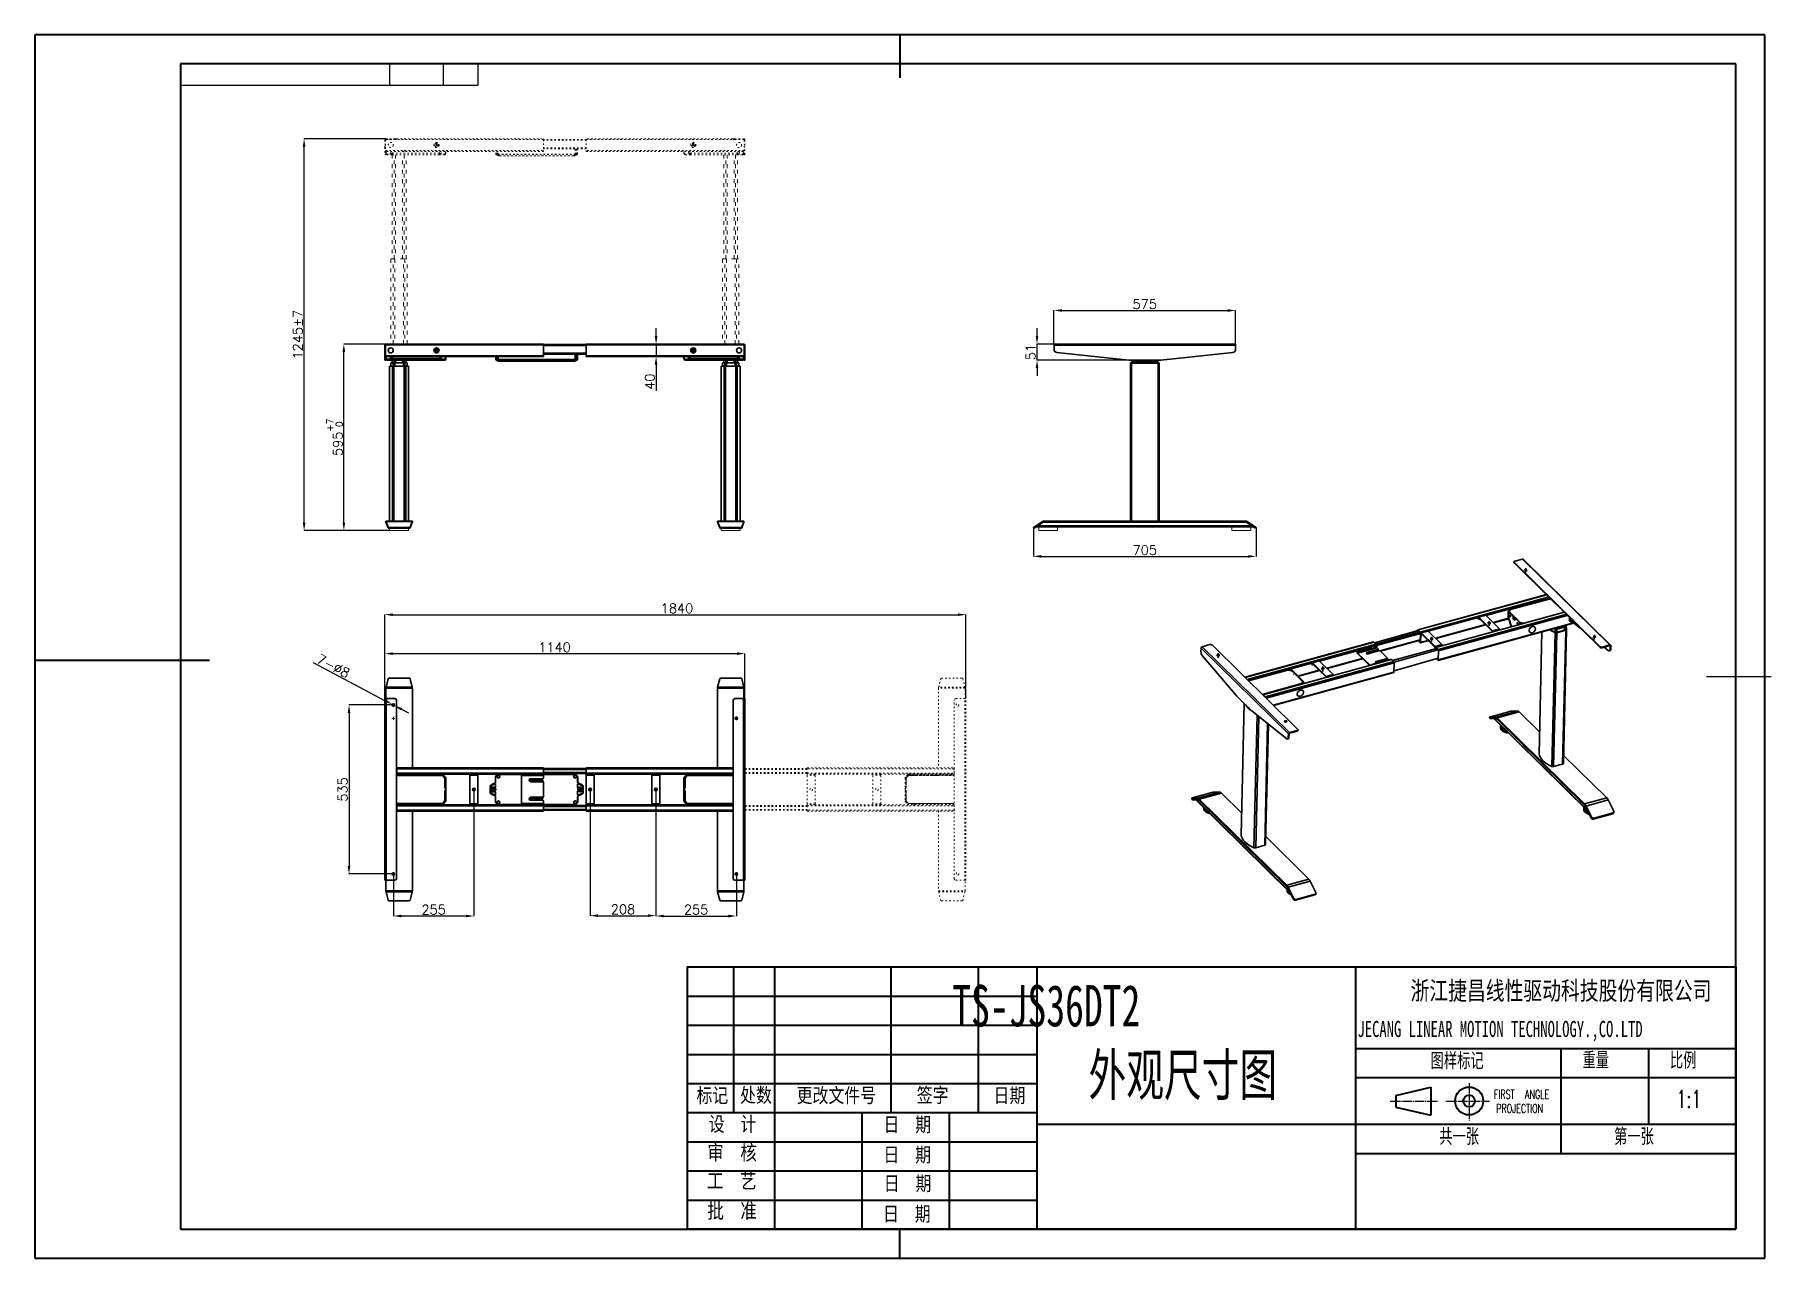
# Model space of a CAD drawing. Header units: millimetres. Extents: x 20580 to 29102, y 1988 to 5937.
# Drawn here: x 23603 to 29102, y 2064 to 5937 of the extents above; entities that cross this region are included whole.
import ezdxf

# ---------------------------------------------------------------- set-up
doc = ezdxf.new("R2010")
doc.units = ezdxf.units.MM
for name, pattern in [('ACAD_ISO03W100', [30, 12, -18]), ('CENTER', [10.16, 6.35, -1.27, 1.27, -1.27]), ('CENTER2', [7.5, 5, -1, 0.5, -1]), ('EB_DASHDOT', [39, 30, -3, 3, -3])]:
    doc.linetypes.add(name, pattern=pattern)
doc.layers.add('1', color=1, linetype='CENTER')
for name, color, linetype, lineweight in [('CAXA0', 7, 'Continuous', 70), ('CAXA1', 1, 'EB_DASHDOT', 25), ('CAXA3', 7, 'Continuous', 18), ('CAXA4', 3, 'Continuous', 25), ('图框', 7, 'Continuous', 25), ('輪廓線', 7, 'Continuous', 20)]:
    doc.layers.add(name, color=color, linetype=linetype, lineweight=lineweight)
doc.styles.get("Standard").update_dxf_attribs({"font": 'romans.shx'})
doc.styles.add('UserTxtStyle1', font='', dxfattribs={"width": 0.8})
doc.styles.add('机械', font='txt', dxfattribs={"width": 0.667, "bigfont": 'gbcbig.shx'})
doc.styles.add('标准', font='', dxfattribs={"width": 0.667})
doc.styles.get('UserTxtStyle1').set_extended_font_data('SimSun')
doc.styles.get('标准').set_extended_font_data('FangSong_GB2312')
doc.dimstyles.new('ISO-25', dxfattribs={"dimtxt": 6, "dimasz": 6, "dimexe": 0.5, "dimexo": 0.625, "dimgap": 1.2, "dimtad": 1, "dimdsep": 46, "dimtxsty": 'Standard', "dimcen": 2.5, "dimclrd": 3, "dimclre": 3, "dimclrt": 3, "dimadec": 0, "dimazin": 0, "dimtfac": 1, "dimtmove": 0, "dimatfit": 3, "dimfxl": 1.25, "dimarcsym": 0})

msp = doc.modelspace()

# ---------------------------------------------------------------- texts
at = {"linetype": 'Continuous', "lineweight": 25, "attachment_point": 1}
for s, insert, char_height, style in [('{\\fSimSun|b0|i0|c134|p2;图样标记}', (28023.263, 2713.153), 46.11261, '标准'), ('{\\fSimSun|b0|i0|c134|p2;重量}', (28504.135, 2715.147), 46.11261, '标准'), ('{\\fSimSun|b0|i0|c134|p2;比例}', (28780.811, 2714.898), 46.11261, '标准'), ('FIRST  ANGLE', (28223.427, 2596.604), 27.66756, '机械'), ('PROJECTION', (28230.742, 2551.721), 27.6676, '机械'), ('{\\fSimSun|b0|i0|c134|p2;共一张}', (28050.602, 2473.367), 46.11261, '标准'), ('{\\fSimSun|b0|i0|c134|p2;第一张}', (28603.953, 2473.367), 46.11261, '标准')]:
    msp.add_mtext(s, dxfattribs=dict(at, insert=insert, char_height=char_height, style=style))
at = {"linetype": 'Continuous', "lineweight": 35, "attachment_point": 1, "style": 'UserTxtStyle1'}
for s, insert, char_height in [('标记', (25698.501, 2602.483), 46.1126), ('处数', (25836.839, 2603.231), 46.1126), ('更改文件号', (26015.724, 2602.483), 46.1126), ('签字', (26395.795, 2603.231), 46.1126), ('日期', (26639.198, 2602.483), 46.1126), ('设  计', (25737.379, 2511.753), 46.1126), ('日  期', (26290.73, 2510.258), 46.1126), ('审  核', (25733.006, 2422.496), 47.9571), ('日  期', (26290.482, 2414.662), 46.1126), ('工  艺', (25731.823, 2333.229), 47.9571), ('日  期', (26291.541, 2323.766), 46.1126), ('批  准', (25732.995, 2237.976), 47.9571), ('日  期', (26289.237, 2227.411), 46.1126)]:
    msp.add_mtext(s, dxfattribs=dict(at, insert=insert, char_height=char_height))
at = {"layer": 'CAXA4', "linetype": 'Continuous', "lineweight": 25, "attachment_point": 1}
for s, insert, char_height, style in [('\\pi-431.54;{\\fSimSun|b0|i0|c134|p2;\\C0;TS-JS36DT2\\P\\pi0;外观尺寸图}', (26939.99, 2928.957), 131.22, '标准'), ('1:1', (28801.64, 2595.537), 55.3351, '机械')]:
    msp.add_mtext(s, dxfattribs=dict(at, insert=insert, char_height=char_height, style=style))
at = {"layer": '图框', "lineweight": 15, "insert": (27959.517, 2940.038), "char_height": 58.21794, "width": 1087.57491, "attachment_point": 1, "style": '标准'}
msp.add_mtext('{\\W0.75;浙江捷昌线性驱动科技股份有限公司}', dxfattribs=at)
at = {"layer": '图框', "linetype": 'Continuous', "lineweight": 15, "insert": (27791.37, 2815.127), "char_height": 51.03, "attachment_point": 1, "style": '标准'}
msp.add_mtext('JECANG LINEAR MOTION TECHNOLOGY.,CO.LTD', dxfattribs=at)

# ---------------------------------------------------------------- blocks, each defined once
blk = doc.blocks.new('*D129')
at = {"layer": 'Defpoints', "color": 0}
for p in [(25851.9, 3977.9), (24711.9, 3835.3), (25851.9, 3835.3)]:
    blk.add_point(p, dxfattribs=at)
at = {"layer": '輪廓線', "color": 4, "lineweight": -2}
for p, q in [((24711.9, 3835.9), (24711.9, 3978.4)), ((24736.9, 3977.9), (25826.9, 3977.9)), ((25851.9, 3835.9), (25851.9, 3978.4))]:
    blk.add_line(p, q, dxfattribs=at)
at = {"layer": '輪廓線', "color": 4}
for points in [[(24736.9, 3982.1), (24736.9, 3973.7), (24711.9, 3977.9)], [(25826.9, 3982.1), (25826.9, 3973.7), (25851.9, 3977.9)]]:
    blk.add_solid(points, dxfattribs=at)
at = {"layer": '輪廓線', "color": 4, "lineweight": 18, "insert": (25249.3, 3997.9), "char_height": 30, "attachment_point": 5}
blk.add_mtext('1140', dxfattribs=at)
blk = doc.blocks.new('*D130')
at = {"layer": 'Defpoints', "color": 0}
for p in [(26551.9, 4101.2), (24711.9, 3835.3), (26551.9, 3835.3)]:
    blk.add_point(p, dxfattribs=at)
at = {"layer": '輪廓線', "color": 4, "lineweight": -2}
for p, q in [((24711.9, 3835.9), (24711.9, 4101.7)), ((24736.9, 4101.2), (26526.9, 4101.2)), ((26551.9, 3835.9), (26551.9, 4101.7))]:
    blk.add_line(p, q, dxfattribs=at)
at = {"layer": '輪廓線', "color": 4}
for points in [[(24736.9, 4105.3), (24736.9, 4097), (24711.9, 4101.2)], [(26526.9, 4105.3), (26526.9, 4097), (26551.9, 4101.2)]]:
    blk.add_solid(points, dxfattribs=at)
at = {"layer": '輪廓線', "color": 4, "lineweight": 18, "insert": (25636.9, 4121.2), "char_height": 30, "attachment_point": 5}
blk.add_mtext('1840', dxfattribs=at)
blk = doc.blocks.new('*D131')
at = {"layer": 'Defpoints', "color": 0}
for p in [(24734.9, 3815.3), (24598.4, 3280.3), (24734.9, 3280.3)]:
    blk.add_point(p, dxfattribs=at)
at = {"layer": '輪廓線', "color": 4, "lineweight": -2}
for p, q in [((24734.3, 3815.3), (24597.9, 3815.3)), ((24598.4, 3790.3), (24598.4, 3305.3)), ((24734.3, 3280.3), (24597.9, 3280.3))]:
    blk.add_line(p, q, dxfattribs=at)
at = {"layer": '輪廓線', "color": 4}
for points in [[(24594.3, 3790.3), (24602.6, 3790.3), (24598.4, 3815.3)], [(24594.3, 3305.3), (24602.6, 3305.3), (24598.4, 3280.3)]]:
    blk.add_solid(points, dxfattribs=at)
at = {"layer": '輪廓線', "color": 4, "lineweight": 18, "insert": (24578.4, 3547.8), "char_height": 30, "attachment_point": 5, "rotation": 90}
blk.add_mtext('535', dxfattribs=at)
blk = doc.blocks.new('*D132')
at = {"layer": 'Defpoints', "color": 0}
for p in [(24735.4, 3817.2), (24742.5, 3813.4)]:
    blk.add_point(p, dxfattribs=at)
at = {"layer": '輪廓線', "color": 4, "lineweight": -2}
for p, q in [((24485.2, 3949.6), (24713.3, 3828.9)), ((24742.5, 3813.4), (24735.4, 3817.2)), ((24764.6, 3801.7), (24786.7, 3790))]:
    blk.add_line(p, q, dxfattribs=at)
at = {"layer": '輪廓線', "color": 4}
for points in [[(24715.3, 3832.6), (24711.4, 3825.2), (24735.4, 3817.2)], [(24766.5, 3805.4), (24762.6, 3798.1), (24742.5, 3813.4)]]:
    blk.add_solid(points, dxfattribs=at)
at = {"layer": '輪廓線', "color": 4, "lineweight": 18, "insert": (24548.9, 3938.6), "char_height": 30, "attachment_point": 5, "rotation": 332.1}
blk.add_mtext('7-∅8', dxfattribs=at)
blk = doc.blocks.new('*D133')
at = {"layer": 'Defpoints', "color": 0}
for p in [(24993.9, 3543), (24738.9, 3275.5), (24738.9, 3147.2)]:
    blk.add_point(p, dxfattribs=at)
at = {"layer": '輪廓線', "color": 4, "lineweight": -2}
for p, q in [((24993.9, 3542.4), (24993.9, 3146.7)), ((24738.9, 3274.9), (24738.9, 3146.7)), ((24968.9, 3147.2), (24763.9, 3147.2))]:
    blk.add_line(p, q, dxfattribs=at)
at = {"layer": '輪廓線', "color": 4}
for points in [[(24763.9, 3151.3), (24763.9, 3143), (24738.9, 3147.2)], [(24968.9, 3151.3), (24968.9, 3143), (24993.9, 3147.2)]]:
    blk.add_solid(points, dxfattribs=at)
at = {"layer": '輪廓線', "color": 4, "lineweight": 18, "insert": (24866.4, 3167.2), "char_height": 30, "attachment_point": 5}
blk.add_mtext('255', dxfattribs=at)
blk = doc.blocks.new('*D134')
at = {"layer": 'Defpoints', "color": 0}
for p in [(25361.9, 3543), (25569.9, 3543), (25569.9, 3148.3)]:
    blk.add_point(p, dxfattribs=at)
at = {"layer": '輪廓線', "color": 4, "lineweight": -2}
for p, q in [((25361.9, 3542.4), (25361.9, 3147.8)), ((25569.9, 3542.4), (25569.9, 3147.8)), ((25386.9, 3148.3), (25544.9, 3148.3))]:
    blk.add_line(p, q, dxfattribs=at)
at = {"layer": '輪廓線', "color": 4}
for points in [[(25386.9, 3152.5), (25386.9, 3144.2), (25361.9, 3148.3)], [(25544.9, 3152.5), (25544.9, 3144.2), (25569.9, 3148.3)]]:
    blk.add_solid(points, dxfattribs=at)
at = {"layer": '輪廓線', "color": 4, "lineweight": 18, "insert": (25465.9, 3168.3), "char_height": 30, "attachment_point": 5}
blk.add_mtext('208', dxfattribs=at)
blk = doc.blocks.new('*D135')
at = {"layer": 'Defpoints', "color": 0}
for p in [(25569.9, 3542.4), (25824.9, 3275.5), (25824.9, 3147.2)]:
    blk.add_point(p, dxfattribs=at)
at = {"layer": '輪廓線', "color": 4, "lineweight": -2}
for p, q in [((25569.9, 3541.8), (25569.9, 3146.7)), ((25824.9, 3274.9), (25824.9, 3146.7)), ((25594.9, 3147.2), (25799.9, 3147.2))]:
    blk.add_line(p, q, dxfattribs=at)
at = {"layer": '輪廓線', "color": 4}
for points in [[(25594.9, 3151.4), (25594.9, 3143), (25569.9, 3147.2)], [(25799.9, 3151.4), (25799.9, 3143), (25824.9, 3147.2)]]:
    blk.add_solid(points, dxfattribs=at)
at = {"layer": '輪廓線', "color": 4, "lineweight": 18, "insert": (25697.4, 3167.2), "char_height": 30, "attachment_point": 5}
blk.add_mtext('255', dxfattribs=at)
blk = doc.blocks.new('*D123')
at = {"layer": 'Defpoints', "color": 0}
for p in [(24582.1, 4958), (24715.9, 4958), (24726.9, 4367.4)]:
    blk.add_point(p, dxfattribs=at)
at = {"layer": '輪廓線', "color": 4, "lineweight": -2}
for p, q in [((24715.2, 4958), (24581.6, 4958)), ((24582.1, 4392.4), (24582.1, 4933)), ((24726.3, 4367.4), (24581.6, 4367.4))]:
    blk.add_line(p, q, dxfattribs=at)
at = {"layer": '輪廓線', "color": 4}
for points in [[(24577.9, 4933), (24586.2, 4933), (24582.1, 4958)], [(24577.9, 4392.4), (24586.2, 4392.4), (24582.1, 4367.4)]]:
    blk.add_solid(points, dxfattribs=at)
at = {"layer": '輪廓線', "color": 4, "lineweight": 18, "insert": (24552.6, 4662.7), "char_height": 30, "attachment_point": 5, "rotation": 90}
blk.add_mtext('595{\\H0.7x;\\S+7^  0;}', dxfattribs=at)
blk = doc.blocks.new('*D124')
at = {"layer": 'Defpoints', "color": 0}
for p in [(27405.6, 5064.2), (26830.6, 4958.1), (27405.6, 4958.1)]:
    blk.add_point(p, dxfattribs=at)
at = {"layer": '輪廓線', "color": 4, "lineweight": -2}
for p, q in [((26830.6, 4958.7), (26830.6, 5064.7)), ((26855.6, 5064.2), (27380.6, 5064.2)), ((27405.6, 4958.7), (27405.6, 5064.7))]:
    blk.add_line(p, q, dxfattribs=at)
at = {"layer": '輪廓線', "color": 4}
for points in [[(26855.6, 5068.4), (26855.6, 5060), (26830.6, 5064.2)], [(27380.6, 5068.4), (27380.6, 5060), (27405.6, 5064.2)]]:
    blk.add_solid(points, dxfattribs=at)
at = {"layer": '輪廓線', "color": 4, "lineweight": 18, "insert": (27118.1, 5084.2), "char_height": 30, "attachment_point": 5}
blk.add_mtext('575', dxfattribs=at)
blk = doc.blocks.new('*D125')
at = {"layer": 'Defpoints', "color": 0}
for p in [(26776.8, 4958), (26830.6, 4958), (27068.7, 4907)]:
    blk.add_point(p, dxfattribs=at)
at = {"layer": '輪廓線', "color": 4, "lineweight": -2}
for p, q in [((26776.8, 4983), (26776.8, 5008)), ((26830, 4958), (26776.3, 4958)), ((26776.8, 4907), (26776.8, 4958)), ((27068, 4907), (26776.3, 4907)), ((26776.8, 4882), (26776.8, 4857))]:
    blk.add_line(p, q, dxfattribs=at)
at = {"layer": '輪廓線', "color": 4}
for points in [[(26772.7, 4983), (26781, 4983), (26776.8, 4958)], [(26772.7, 4882), (26781, 4882), (26776.8, 4907)]]:
    blk.add_solid(points, dxfattribs=at)
at = {"layer": '輪廓線', "color": 4, "lineweight": 18, "insert": (26756.8, 4932.5), "char_height": 30, "attachment_point": 5, "rotation": 90}
blk.add_mtext('51', dxfattribs=at)
blk = doc.blocks.new('*D126')
at = {"layer": 'Defpoints', "color": 0}
for p in [(26765.6, 4377.4), (27470.6, 4377.4), (27470.6, 4285.7)]:
    blk.add_point(p, dxfattribs=at)
at = {"layer": '輪廓線', "color": 4, "lineweight": -2}
for p, q in [((26765.6, 4376.8), (26765.6, 4285.2)), ((27470.6, 4376.8), (27470.6, 4285.2)), ((26790.6, 4285.7), (27445.6, 4285.7))]:
    blk.add_line(p, q, dxfattribs=at)
at = {"layer": '輪廓線', "color": 4}
for points in [[(26790.6, 4289.9), (26790.6, 4281.6), (26765.6, 4285.7)], [(27445.6, 4289.9), (27445.6, 4281.6), (27470.6, 4285.7)]]:
    blk.add_solid(points, dxfattribs=at)
at = {"layer": '輪廓線', "color": 4, "lineweight": 18, "insert": (27118.1, 4305.7), "char_height": 30, "attachment_point": 5}
blk.add_mtext('705', dxfattribs=at)
blk = doc.blocks.new('*D127')
at = {"layer": 'Defpoints', "color": 0}
for p in [(24456.3, 5608), (24715.9, 5608), (24726.9, 4367.4)]:
    blk.add_point(p, dxfattribs=at)
at = {"layer": '輪廓線', "color": 4, "lineweight": -2}
for p, q in [((24715.3, 5608), (24455.8, 5608)), ((24456.3, 4392.4), (24456.3, 5583)), ((24726.3, 4367.4), (24455.8, 4367.4))]:
    blk.add_line(p, q, dxfattribs=at)
at = {"layer": '輪廓線', "color": 4}
for points in [[(24452.1, 5583), (24460.4, 5583), (24456.3, 5608)], [(24452.1, 4392.4), (24460.4, 4392.4), (24456.3, 4367.4)]]:
    blk.add_solid(points, dxfattribs=at)
at = {"layer": '輪廓線', "color": 4, "lineweight": 18, "insert": (24436.3, 4987.7), "char_height": 30, "attachment_point": 5, "rotation": 90}
blk.add_mtext('1245%%P7', dxfattribs=at)
blk = doc.blocks.new('*D128')
at = {"layer": 'Defpoints', "color": 0}
for p in [(25581.9, 4958), (25570.7, 4918), (25581.9, 4918)]:
    blk.add_point(p, dxfattribs=at)
at = {"layer": '輪廓線', "color": 4, "lineweight": -2}
for p, q in [((25570.7, 4983), (25570.7, 5008)), ((25581.3, 4958), (25570.2, 4958)), ((25570.7, 4958), (25570.7, 4918)), ((25581.3, 4918), (25570.2, 4918)), ((25570.7, 4893), (25570.7, 4809.4))]:
    blk.add_line(p, q, dxfattribs=at)
at = {"layer": '輪廓線', "color": 4}
for points in [[(25566.5, 4983), (25574.9, 4983), (25570.7, 4958)], [(25566.5, 4893), (25574.9, 4893), (25570.7, 4918)]]:
    blk.add_solid(points, dxfattribs=at)
at = {"layer": '輪廓線', "color": 4, "lineweight": 18, "insert": (25550.7, 4838.7), "char_height": 30, "attachment_point": 5, "rotation": 90}
blk.add_mtext('40', dxfattribs=at)

# ---------------------------------------------------------------- dimensions: what is measured, and where the dimension line sits
at = {"layer": '輪廓線', "lineweight": 18}
for base, p2, text, picture, middle in [((24456.27, 5608.009), (24715.943, 5608.009), '1245%%P7', '*D127', (24436.27, 4987.709)), ((24582.06, 4958.008), (24715.868, 4958.008), '595{\\H0.7x;\\S+7^  0;}', '*D123', (24552.56, 4662.709))]:
    dim = msp.add_linear_dim(base=base, p1=(24726.943, 4367.409), p2=p2, angle=90, text=text, dimstyle='ISO-25', override={"dimtxt": 30, "dimasz": 25, "dimgap": 5, "dimclrd": 4, "dimclre": 4, "dimclrt": 4}, dxfattribs=at)
    dim.commit()
    dim.dimension.update_dxf_attribs({"geometry": picture, "text_midpoint": middle})
for base, p1, p2, picture, middle in [((27405.633, 5064.198), (26830.633, 4958.087), (27405.633, 4958.087), '*D124', (27118.133, 5084.198)), ((27470.633, 4285.72), (26765.633, 4377.409), (27470.633, 4377.409), '*D126', (27118.133, 4305.72)), ((24738.943, 3147.154), (24993.943, 3543.01), (24738.943, 3275.51), '*D133', (24866.443, 3167.154)), ((25569.947, 3148.349), (25361.947, 3543.01), (25569.947, 3543.01), '*D134', (25465.947, 3168.349)), ((25824.947, 3147.202), (25569.947, 3542.385), (25824.947, 3275.51), '*D135', (25697.447, 3167.202))]:
    dim = msp.add_linear_dim(base=base, p1=p1, p2=p2, dimstyle='ISO-25', override={"dimtxt": 30, "dimasz": 25, "dimgap": 5, "dimclrd": 4, "dimclre": 4, "dimclrt": 4}, dxfattribs=at)
    dim.commit()
    dim.dimension.update_dxf_attribs({"geometry": picture, "text_midpoint": middle})
for base, p1, p2, picture, middle in [((25570.708, 4918.009), (25581.947, 4958.009), (25581.947, 4918.009), '*D128', (25550.708, 4838.723)), ((26776.841, 4958.009), (27068.657, 4907.009), (26830.633, 4958.009), '*D125', (26756.841, 4932.509)), ((24598.442, 3280.31), (24734.943, 3815.31), (24734.943, 3280.31), '*D131', (24578.442, 3547.81))]:
    dim = msp.add_linear_dim(base=base, p1=p1, p2=p2, angle=90, dimstyle='ISO-25', override={"dimtxt": 30, "dimasz": 25, "dimgap": 5, "dimclrd": 4, "dimclre": 4, "dimclrt": 4}, dxfattribs=at)
    dim.commit()
    dim.dimension.update_dxf_attribs({"geometry": picture, "text_midpoint": middle})
for base, p2, picture, middle in [((26551.947, 4101.153), (26551.947, 3835.31), '*D130', (25636.945, 4101.153)), ((25851.947, 3977.908), (25851.947, 3835.31), '*D129', (25249.28, 3977.908))]:
    dim = msp.add_linear_dim(base=base, p1=(24711.943, 3835.31), p2=p2, dimstyle='ISO-25', override={"dimtxt": 30, "dimasz": 25, "dimgap": 5, "dimclrd": 4, "dimclre": 4, "dimclrt": 4}, dxfattribs=at)
    dim.commit()
    dim.dimension.update_dxf_attribs({"geometry": picture, "text_midpoint": middle, "dimtype": 160})
dim = msp.add_diameter_dim_2p(p1=(24742.478, 3813.439), p2=(24735.408, 3817.182), text='7-<>', dimstyle='ISO-25', override={"dimtxt": 30, "dimasz": 25, "dimgap": 5, "dimclrd": 4, "dimclre": 4, "dimclrt": 4}, dxfattribs=at)
dim.commit()
dim.dimension.update_dxf_attribs({"geometry": '*D132', "text_midpoint": (24539.528, 3920.895), "dimtype": 163})

# ---------------------------------------------------------------- linework, layer by layer
at = {"color": 2, "linetype": 'Continuous'}
for p, q in [((24064.445, 5844.938), (25005.892, 5844.938)), ((24064.445, 5844.938), (24064.445, 5777.325)), ((24726.442, 5844.938), (24726.442, 5777.325)), ((24896.542, 5844.938), (24896.542, 5777.325)), ((25005.892, 5844.938), (25005.892, 5777.325)), ((24064.445, 5777.325), (25005.892, 5777.325))]:
    msp.add_line(p, q, dxfattribs=at)
at = {"color": 7, "linetype": 'ACAD_ISO03W100', "lineweight": 15, "ltscale": 0.4}
for p, q in [((24711.943, 5604.009), (24711.943, 5590.975)), ((24711.943, 5581.03), (24711.943, 5590.975)), ((24711.943, 5590.975), (24714.443, 5590.975)), ((24714.443, 5581.03), (24711.943, 5581.03)), ((24711.943, 5581.03), (24711.943, 5557.064)), ((24711.943, 5557.064), (24714.443, 5557.064)), ((24711.943, 5557.009), (24711.943, 5557.064)), ((24714.443, 5557.009), (24711.943, 5557.009)), ((24717.443, 5605.009), (24714.443, 5602.009)), ((24714.443, 5604.009), (24714.443, 5590.975)), ((24714.443, 5590.975), (24714.443, 5581.03)), ((24714.443, 5581.03), (24714.443, 5557.064)), ((24714.443, 5571.009), (25214.443, 5571.009)), ((25214.443, 5568.009), (24714.443, 5568.009)), ((24714.443, 5557.064), (24714.443, 5557.009)), ((24714.943, 5602.509), (24714.943, 5605.009)), ((24714.943, 5605.009), (24716.407, 5605.009)), ((24714.943, 5562.009), (24714.943, 5568.009)), ((24743.943, 5608.009), (24715.943, 5608.009)), ((24743.943, 5605.509), (24715.943, 5605.509)), ((24715.961, 5568.009), (24715.961, 5560.018)), ((24731.881, 5560.018), (24715.961, 5560.018)), ((24716.407, 5605.009), (24717.443, 5605.009)), ((24716.407, 5603.973), (24716.407, 5605.009)), ((24717.443, 5605.009), (24749.443, 5605.009)), ((24735.864, 5557.009), (24719.943, 5557.009)), ((24731.881, 5560.018), (24727.886, 5568.009)), ((24732.864, 5568.009), (24735.864, 5562.009)), ((24735.864, 5557.009), (24735.687, 5557.013)), ((24735.689, 5557.024), (24735.864, 5557.017)), ((24735.864, 5562.009), (24735.864, 5558.473)), ((24884.022, 5562.009), (24735.864, 5562.009)), ((24735.864, 5558.473), (24735.864, 5557.011)), ((24735.864, 5557.011), (24735.864, 5557.009)), ((24884.022, 5557.009), (24735.864, 5557.009)), ((24743.943, 5605.509), (24743.943, 5608.009)), ((24743.943, 5608.009), (24748.943, 5608.009)), ((24748.943, 5605.509), (24743.943, 5605.509)), ((24748.943, 5608.009), (24748.943, 5605.509)), ((24749.443, 5608.009), (25214.443, 5608.009)), ((24749.443, 5605.009), (24749.443, 5608.009)), ((25214.443, 5605.009), (24749.443, 5605.009)), ((24873.153, 5588.312), (24874.561, 5590.143)), ((24874.035, 5586.178), (24873.153, 5588.312)), ((24875.443, 5588.009), (24873.153, 5588.312)), ((24875.443, 5588.009), (24874.035, 5586.178)), ((24876.325, 5585.875), (24874.035, 5586.178)), ((24874.561, 5590.143), (24876.85, 5589.84)), ((24875.443, 5588.009), (24874.561, 5590.143)), ((24875.443, 5588.009), (24876.85, 5589.84)), ((24875.443, 5588.009), (24876.325, 5585.875)), ((24875.443, 5588.009), (24877.732, 5587.705)), ((24877.732, 5587.705), (24876.325, 5585.875)), ((24876.85, 5589.84), (24877.732, 5587.705)), ((24884.022, 5562.009), (24887.022, 5568.009)), ((24884.022, 5558.473), (24884.022, 5562.009)), ((24884.022, 5557.009), (24884.022, 5558.473)), ((24899.943, 5557.009), (24884.022, 5557.009)), ((24888.004, 5560.018), (24892, 5568.009)), ((24903.925, 5560.018), (24888.004, 5560.018)), ((24903.925, 5568.009), (24903.925, 5560.018)), ((24904.943, 5562.009), (24904.943, 5568.009)), ((25062.943, 5558.86), (25062.783, 5568.009)), ((25062.943, 5558.86), (25062.943, 5558.859)), ((25062.943, 5558.859), (25062.943, 5558.86)), ((25063.097, 5558.344), (25063.275, 5558.132)), ((25063.377, 5558.053), (25063.384, 5558.048)), ((25063.495, 5557.983), (25063.496, 5557.983)), ((25063.557, 5558.903), (25064.113, 5558.929)), ((25064.113, 5558.929), (25063.954, 5568.009)), ((25064.113, 5558.929), (25067.478, 5558.929)), ((25064.531, 5558.029), (25064.116, 5558.002)), ((25064.531, 5558.029), (25067.91, 5558.029)), ((25064.903, 5557.279), (25064.813, 5557.1)), ((25064.813, 5557.1), (25064.897, 5557.058)), ((25064.897, 5557.058), (25064.987, 5557.237)), ((25064.897, 5557.058), (25065.096, 5556.959)), ((25065.185, 5557.138), (25065.096, 5556.959)), ((25065.369, 5557.046), (25065.279, 5556.867)), ((25066.037, 5556.712), (25065.948, 5556.533)), ((25065.948, 5556.533), (25069.13, 5554.942)), ((25067.478, 5558.929), (25067.413, 5568.009)), ((25067.478, 5558.929), (25068.176, 5558.903)), ((25067.91, 5558.029), (25068.44, 5558.002)), ((25069.219, 5555.121), (25069.13, 5554.942)), ((25069.654, 5554.903), (25069.565, 5554.724)), ((25069.906, 5554.778), (25069.816, 5554.599)), ((25070.071, 5554.695), (25069.981, 5554.516)), ((25069.981, 5554.516), (25070.18, 5554.417)), ((25070.269, 5554.596), (25070.18, 5554.417)), ((25070.306, 5558.86), (25070.24, 5568.009)), ((25070.258, 5558.859), (25070.306, 5558.86)), ((25070.353, 5554.554), (25070.264, 5554.375)), ((25070.306, 5557.983), (25070.27, 5557.983)), ((25070.306, 5558.86), (25314.579, 5558.86)), ((25070.306, 5557.983), (25314.579, 5557.983)), ((25071.804, 5553.829), (25072.465, 5553.589)), ((25071.923, 5553.792), (25071.809, 5553.826)), ((25071.881, 5553.801), (25072.465, 5553.589)), ((25072.499, 5553.592), (25071.923, 5553.792)), ((25072.757, 5553.536), (25072.834, 5553.529)), ((25073.174, 5553.509), (25073.151, 5553.509)), ((25075.173, 5553.826), (25074.683, 5553.792)), ((25074.912, 5553.509), (25075.173, 5553.509)), ((25075.173, 5553.826), (25309.713, 5553.826)), ((25309.713, 5553.509), (25075.173, 5553.509)), ((25214.443, 5608.009), (25214.443, 5605.009)), ((25349.447, 5606.009), (25214.443, 5606.009)), ((25214.443, 5605.009), (25214.443, 5571.009)), ((25349.447, 5603.009), (25214.443, 5603.009)), ((25349.447, 5579.009), (25214.443, 5579.009)), ((25349.447, 5576.009), (25214.443, 5576.009)), ((25214.443, 5571.009), (25214.443, 5568.009)), ((25310.202, 5553.792), (25309.713, 5553.826)), ((25309.713, 5553.509), (25309.973, 5553.509)), ((25311.734, 5553.509), (25311.711, 5553.509)), ((25312.051, 5553.529), (25312.127, 5553.536)), ((25312.962, 5553.792), (25312.386, 5553.592)), ((25312.386, 5553.592), (25312.962, 5553.792)), ((25312.421, 5553.589), (25313.004, 5553.801)), ((25312.421, 5553.589), (25312.907, 5553.766)), ((25314.579, 5558.86), (25314.703, 5576.009)), ((25314.579, 5558.86), (25314.627, 5558.859)), ((25314.579, 5557.983), (25314.579, 5558.86)), ((25314.579, 5557.983), (25314.615, 5557.983)), ((25314.579, 5557.983), (25314.615, 5557.983)), ((25314.702, 5554.639), (25314.792, 5554.46)), ((25314.792, 5554.46), (25319.341, 5556.734)), ((25316.976, 5558.029), (25316.445, 5558.002)), ((25316.71, 5558.903), (25317.407, 5558.929)), ((25316.976, 5558.029), (25320.355, 5558.029)), ((25317.407, 5558.929), (25317.531, 5576.009)), ((25317.407, 5558.929), (25320.773, 5558.929)), ((25319.251, 5556.913), (25319.341, 5556.734)), ((25319.659, 5557.117), (25319.749, 5556.938)), ((25319.759, 5557.167), (25319.849, 5556.988)), ((25319.874, 5557.225), (25319.963, 5557.046)), ((25319.963, 5557.046), (25320.158, 5557.143)), ((25320.069, 5557.322), (25320.158, 5557.143)), ((25320.77, 5558.002), (25320.355, 5558.029)), ((25321.071, 5576.009), (25320.773, 5558.929)), ((25320.773, 5558.929), (25321.329, 5558.903)), ((25321.39, 5557.983), (25321.39, 5557.983)), ((25321.501, 5558.048), (25321.509, 5558.053)), ((25321.942, 5558.859), (25321.943, 5558.86)), ((25321.943, 5558.86), (25321.942, 5558.859)), ((25322.242, 5576.009), (25321.943, 5558.86)), ((25814.447, 5608.009), (25349.447, 5608.009)), ((25349.447, 5608.009), (25349.447, 5605.009)), ((25349.447, 5605.009), (25814.447, 5605.009)), ((25349.447, 5605.009), (25349.447, 5571.009)), ((25849.447, 5571.009), (25349.447, 5571.009)), ((25349.447, 5571.009), (25349.447, 5568.009)), ((25349.447, 5568.009), (25849.447, 5568.009)), ((25658.947, 5568.009), (25658.947, 5562.009)), ((25659.965, 5560.018), (25659.965, 5568.009)), ((25675.885, 5560.018), (25659.965, 5560.018)), ((25679.868, 5557.009), (25663.947, 5557.009)), ((25671.89, 5568.009), (25675.885, 5560.018)), ((25676.868, 5568.009), (25679.868, 5562.009)), ((25679.868, 5562.009), (25679.868, 5558.473)), ((25828.026, 5562.009), (25679.868, 5562.009)), ((25679.868, 5558.473), (25679.868, 5557.009)), ((25828.026, 5557.009), (25679.868, 5557.009)), ((25686.157, 5588.312), (25687.565, 5590.143)), ((25687.039, 5586.178), (25686.157, 5588.312)), ((25688.447, 5588.009), (25686.157, 5588.312)), ((25688.447, 5588.009), (25687.039, 5586.178)), ((25689.329, 5585.875), (25687.039, 5586.178)), ((25687.565, 5590.143), (25689.854, 5589.84)), ((25688.447, 5588.009), (25687.565, 5590.143)), ((25688.447, 5588.009), (25689.854, 5589.84)), ((25688.447, 5588.009), (25689.329, 5585.875)), ((25688.447, 5588.009), (25690.736, 5587.705)), ((25690.736, 5587.705), (25689.329, 5585.875)), ((25689.854, 5589.84), (25690.736, 5587.705)), ((25814.447, 5605.009), (25814.447, 5608.009)), ((25814.947, 5606.009), (25814.447, 5606.009)), ((25849.13, 5605.009), (25814.447, 5605.009)), ((25814.947, 5605.587), (25814.947, 5608.087)), ((25814.947, 5608.087), (25819.947, 5608.087)), ((25819.947, 5605.587), (25814.947, 5605.587)), ((25819.947, 5608.087), (25819.947, 5605.587)), ((25819.947, 5608.087), (25847.947, 5608.087)), ((25819.947, 5605.587), (25847.947, 5605.587)), ((25824.447, 5605.587), (25824.447, 5605.009)), ((25828.026, 5562.009), (25831.026, 5568.009)), ((25828.026, 5558.473), (25828.026, 5562.009)), ((25828.026, 5557.009), (25828.026, 5558.473)), ((25843.947, 5557.009), (25828.026, 5557.009)), ((25836.004, 5568.009), (25832.008, 5560.018)), ((25847.929, 5560.018), (25832.008, 5560.018)), ((25847.929, 5560.018), (25847.929, 5568.009)), ((25848.947, 5568.009), (25848.947, 5562.009)), ((25849.447, 5604.087), (25849.447, 5591.053)), ((25849.447, 5591.053), (25851.947, 5591.053)), ((25849.447, 5581.108), (25849.447, 5591.053)), ((25851.947, 5581.108), (25849.447, 5581.108)), ((25849.447, 5557.142), (25849.447, 5581.108)), ((25849.447, 5557.142), (25851.947, 5557.142)), ((25849.447, 5557.087), (25849.447, 5557.142)), ((25851.947, 5557.087), (25849.447, 5557.087)), ((25851.947, 5604.087), (25851.947, 5591.053)), ((25851.947, 5591.053), (25851.947, 5581.108)), ((25851.947, 5557.142), (25851.947, 5581.108)), ((25851.947, 5557.142), (25851.947, 5557.087)), ((26548.95, 3868.539), (26464.943, 3868.539)), ((26464.943, 3868.539), (26464.943, 3616.31)), ((26465.618, 3871.834), (26472.155, 3898.317)), ((26548.275, 3871.834), (26465.618, 3871.834)), ((26538.8, 3900.31), (26475.093, 3900.31)), ((26541.739, 3898.317), (26548.275, 3871.834)), ((26548.95, 3835.31), (26548.95, 3868.539)), ((26514.947, 3265.31), (26514.947, 3830.31)), ((26519.947, 3835.31), (26547.947, 3835.31)), ((26547.947, 3260.31), (26547.947, 3835.31)), ((26547.947, 3835.31), (26551.947, 3835.31)), ((26551.947, 3260.31), (26551.947, 3835.31)), ((25851.947, 3613.81), (26049.447, 3613.81)), ((25851.947, 3610.81), (26049.447, 3610.81)), ((25851.947, 3601.81), (26049.447, 3601.81)), ((25851.947, 3598.81), (26049.447, 3598.81)), ((26049.447, 3616.31), (26514.447, 3616.31)), ((26049.447, 3613.31), (26049.447, 3616.31)), ((26514.447, 3613.31), (26049.447, 3613.31)), ((26049.447, 3599.31), (26049.447, 3613.31)), ((26049.447, 3599.31), (26514.447, 3599.31)), ((26049.447, 3596.31), (26049.447, 3599.31)), ((26074.447, 3596.31), (26049.447, 3596.31)), ((26049.447, 3593.31), (26049.447, 3596.31)), ((26074.447, 3593.31), (26049.447, 3593.31)), ((26049.447, 3502.31), (26049.447, 3593.31)), ((26257.447, 3596.31), (26074.447, 3596.31)), ((26074.447, 3593.31), (26074.447, 3596.31)), ((26074.447, 3502.31), (26074.447, 3593.31)), ((26282.447, 3596.31), (26257.447, 3596.31)), ((26257.447, 3593.31), (26257.447, 3596.31)), ((26282.447, 3593.31), (26257.447, 3593.31)), ((26257.447, 3502.31), (26257.447, 3593.31)), ((26514.447, 3596.31), (26282.447, 3596.31)), ((26282.447, 3593.31), (26282.447, 3596.31)), ((26282.447, 3502.31), (26282.447, 3593.31)), ((26358.947, 3583.739), (26358.947, 3551.81)), ((26367.482, 3594.346), (26360.411, 3587.275)), ((26361.947, 3551.81), (26361.947, 3583.739)), ((26362.24, 3576.16), (26361.947, 3576.16)), ((26362.197, 3582.393), (26362.197, 3580.481)), ((26362.406, 3582.307), (26362.197, 3582.393)), ((26362.197, 3580.481), (26362.368, 3580.31)), ((26362.368, 3577.81), (26362.197, 3577.639)), ((26362.197, 3577.639), (26362.197, 3576.16)), ((26369.425, 3591.721), (26362.354, 3584.65)), ((26362.354, 3584.65), (26362.354, 3583.637)), ((26362.354, 3580.324), (26362.354, 3577.796)), ((26362.368, 3580.31), (26362.368, 3577.81)), ((26362.406, 3582.307), (26362.406, 3551.56)), ((26362.532, 3585.154), (26369.604, 3592.225)), ((26368.829, 3591.096), (26363.661, 3585.928)), ((26363.87, 3585.842), (26363.661, 3585.928)), ((26368.915, 3590.887), (26363.87, 3585.842)), ((26368.915, 3590.887), (26368.829, 3591.096)), ((26369.59, 3591.721), (26369.425, 3591.721)), ((26371.018, 3595.81), (26514.947, 3595.81)), ((26371.018, 3592.81), (26514.947, 3592.81)), ((26372.45, 3592.351), (26372.364, 3592.56)), ((26376.276, 3592.56), (26372.364, 3592.56)), ((26514.947, 3592.351), (26372.45, 3592.351)), ((26376.447, 3592.389), (26376.276, 3592.56)), ((26378.947, 3592.389), (26376.447, 3592.389)), ((26379.118, 3592.56), (26378.947, 3592.389)), ((26380.597, 3592.56), (26379.118, 3592.56)), ((26379.79, 3592.809), (26379.868, 3592.81)), ((26379.868, 3592.809), (26379.868, 3592.81)), ((26379.868, 3592.56), (26379.868, 3592.809)), ((26380.597, 3592.81), (26380.597, 3592.56)), ((26380.597, 3592.56), (26382.947, 3592.56)), ((26382.947, 3592.81), (26382.947, 3592.56)), ((26382.947, 3592.56), (26384.947, 3592.56)), ((26384.947, 3592.81), (26384.947, 3592.56)), ((26384.947, 3592.56), (26387.297, 3592.56)), ((26385.447, 3596.31), (26385.447, 3596.227)), ((26385.447, 3596.227), (26385.916, 3595.956)), ((26385.447, 3596.227), (26391.447, 3596.227)), ((26385.916, 3595.956), (26385.663, 3595.81)), ((26385.916, 3595.956), (26390.978, 3595.956)), ((26387.297, 3592.56), (26387.297, 3592.81)), ((26388.776, 3592.56), (26387.297, 3592.56)), ((26388.947, 3592.389), (26388.776, 3592.56)), ((26391.447, 3592.389), (26388.947, 3592.389)), ((26390.978, 3595.956), (26391.447, 3596.227)), ((26391.23, 3595.81), (26390.978, 3595.956)), ((26391.447, 3596.227), (26391.447, 3596.31)), ((26391.618, 3592.56), (26391.447, 3592.389)), ((26446.276, 3592.56), (26391.618, 3592.56)), ((26392.947, 3592.56), (26392.947, 3592.81)), ((26446.447, 3592.389), (26446.276, 3592.56)), ((26448.947, 3592.389), (26446.447, 3592.389)), ((26449.118, 3592.56), (26448.947, 3592.389)), ((26450.597, 3592.56), (26449.118, 3592.56)), ((26450.597, 3592.81), (26450.597, 3592.56)), ((26450.597, 3592.56), (26452.947, 3592.56)), ((26452.947, 3592.81), (26452.947, 3592.56)), ((26452.947, 3592.56), (26454.947, 3592.56)), ((26454.947, 3592.81), (26454.947, 3592.56)), ((26454.947, 3592.56), (26457.297, 3592.56)), ((26457.297, 3592.56), (26457.297, 3592.81)), ((26458.776, 3592.56), (26457.297, 3592.56)), ((26458.947, 3592.389), (26458.776, 3592.56)), ((26461.447, 3592.389), (26458.947, 3592.389)), ((26461.618, 3592.56), (26461.447, 3592.389)), ((26514.947, 3592.56), (26461.618, 3592.56)), ((26464.943, 3596.31), (26464.943, 3595.81)), ((26503.947, 3592.81), (26503.947, 3592.56)), ((26512.947, 3592.56), (26512.947, 3592.81)), ((26514.447, 3616.31), (26514.447, 3613.31)), ((26514.947, 3616.31), (26514.447, 3616.31)), ((26514.447, 3614.31), (26514.947, 3614.31)), ((26514.447, 3613.81), (26514.947, 3613.81)), ((26514.447, 3613.31), (26514.447, 3599.31)), ((26514.447, 3610.81), (26514.947, 3610.81)), ((26514.447, 3601.81), (26514.947, 3601.81)), ((26514.447, 3599.31), (26514.447, 3596.31)), ((26514.447, 3598.81), (26514.947, 3598.81)), ((26514.947, 3598.31), (26514.447, 3598.31)), ((26514.947, 3596.31), (26514.447, 3596.31)), ((26358.947, 3551.81), (26361.947, 3551.81)), ((26358.947, 3551.81), (26358.947, 3543.81)), ((26358.947, 3543.81), (26358.947, 3511.881)), ((26361.947, 3543.81), (26358.947, 3543.81)), ((26359.197, 3551.56), (26359.197, 3544.06)), ((26362.406, 3551.56), (26359.197, 3551.56)), ((26359.197, 3544.06), (26362.406, 3544.06)), ((26362.281, 3573.81), (26361.947, 3573.81)), ((26362.281, 3571.81), (26361.947, 3571.81)), ((26361.947, 3569.46), (26362.24, 3569.46)), ((26361.947, 3562.949), (26361.984, 3562.949)), ((26361.947, 3551.81), (26361.947, 3551.56)), ((26361.947, 3544.06), (26361.947, 3543.81)), ((26361.947, 3511.881), (26361.947, 3543.81)), ((26361.947, 3532.672), (26361.984, 3532.672)), ((26362.24, 3526.16), (26361.947, 3526.16)), ((26362.281, 3523.81), (26361.947, 3523.81)), ((26362.281, 3521.81), (26361.947, 3521.81)), ((26361.947, 3519.46), (26362.24, 3519.46)), ((26361.984, 3562.949), (26362.197, 3562.949)), ((26361.984, 3532.672), (26362.197, 3532.672)), ((26362.197, 3569.46), (26362.197, 3567.981)), ((26362.197, 3567.981), (26362.368, 3567.81)), ((26362.368, 3565.31), (26362.197, 3565.139)), ((26362.197, 3565.139), (26362.197, 3555.456)), ((26362.197, 3540.165), (26362.197, 3530.481)), ((26362.197, 3530.481), (26362.368, 3530.31)), ((26362.368, 3527.81), (26362.197, 3527.639)), ((26362.197, 3527.639), (26362.197, 3526.16)), ((26362.197, 3519.46), (26362.197, 3517.981)), ((26362.222, 3553.956), (26362.368, 3553.81)), ((26362.368, 3541.81), (26362.222, 3541.665)), ((26362.281, 3573.81), (26362.281, 3571.81)), ((26362.281, 3523.81), (26362.281, 3521.81)), ((26362.354, 3567.824), (26362.354, 3565.296)), ((26362.354, 3530.324), (26362.354, 3527.796)), ((26362.368, 3567.81), (26362.368, 3565.31)), ((26362.368, 3553.81), (26362.368, 3551.56)), ((26362.368, 3544.06), (26362.368, 3541.81)), ((26362.368, 3530.31), (26362.368, 3527.81)), ((26362.406, 3544.06), (26362.406, 3513.314)), ((26049.447, 3496.81), (25851.947, 3496.81)), ((26049.447, 3493.81), (25851.947, 3493.81)), ((26049.447, 3484.81), (25851.947, 3484.81)), ((26049.447, 3481.81), (25851.947, 3481.81)), ((26074.447, 3502.31), (26049.447, 3502.31)), ((26049.447, 3499.31), (26049.447, 3502.31)), ((26074.447, 3499.31), (26049.447, 3499.31)), ((26049.447, 3499.31), (26049.447, 3496.31)), ((26049.447, 3496.31), (26514.447, 3496.31)), ((26049.447, 3496.31), (26049.447, 3482.31)), ((26514.447, 3482.31), (26049.447, 3482.31)), ((26049.447, 3482.31), (26049.447, 3479.31)), ((26049.447, 3479.31), (26514.447, 3479.31)), ((26074.447, 3499.31), (26074.447, 3502.31)), ((26257.447, 3499.31), (26074.447, 3499.31)), ((26282.447, 3502.31), (26257.447, 3502.31)), ((26257.447, 3499.31), (26257.447, 3502.31)), ((26282.447, 3499.31), (26257.447, 3499.31)), ((26282.447, 3499.31), (26282.447, 3502.31)), ((26514.447, 3499.31), (26282.447, 3499.31)), ((26360.411, 3508.346), (26367.482, 3501.275)), ((26362.197, 3517.981), (26362.368, 3517.81)), ((26362.368, 3515.31), (26362.197, 3515.139)), ((26362.197, 3515.139), (26362.197, 3513.227)), ((26362.197, 3513.227), (26362.406, 3513.314)), ((26362.354, 3517.824), (26362.354, 3515.296)), ((26362.354, 3511.984), (26362.354, 3510.971)), ((26362.354, 3510.971), (26369.425, 3503.9)), ((26362.368, 3517.81), (26362.368, 3515.31)), ((26369.604, 3503.396), (26362.532, 3510.467)), ((26363.87, 3509.779), (26363.661, 3509.692)), ((26363.661, 3509.692), (26368.829, 3504.525)), ((26363.87, 3509.779), (26368.915, 3504.734)), ((26368.915, 3504.734), (26368.829, 3504.525)), ((26369.425, 3503.9), (26369.59, 3503.9)), ((26514.947, 3502.81), (26371.018, 3502.81)), ((26514.947, 3499.81), (26371.018, 3499.81)), ((26372.45, 3503.27), (26372.364, 3503.06)), ((26372.364, 3503.06), (26376.276, 3503.06)), ((26372.45, 3503.27), (26514.947, 3503.27)), ((26376.276, 3503.06), (26376.447, 3503.231)), ((26376.447, 3503.231), (26378.947, 3503.231)), ((26378.947, 3503.231), (26379.118, 3503.06)), ((26379.118, 3503.06), (26380.597, 3503.06)), ((26379.868, 3502.81), (26379.868, 3503.06)), ((26380.597, 3503.06), (26380.597, 3502.81)), ((26380.597, 3503.06), (26382.947, 3503.06)), ((26382.947, 3503.06), (26384.947, 3503.06)), ((26382.947, 3502.81), (26382.947, 3503.06)), ((26384.947, 3503.06), (26387.297, 3503.06)), ((26384.947, 3503.06), (26384.947, 3502.81)), ((26385.916, 3499.665), (26385.447, 3499.394)), ((26385.447, 3499.394), (26385.447, 3499.31)), ((26391.447, 3499.394), (26385.447, 3499.394)), ((26385.663, 3499.81), (26385.916, 3499.665)), ((26390.978, 3499.665), (26385.916, 3499.665)), ((26387.297, 3502.81), (26387.297, 3503.06)), ((26387.297, 3503.06), (26388.776, 3503.06)), ((26388.776, 3503.06), (26388.947, 3503.231)), ((26388.947, 3503.231), (26391.447, 3503.231)), ((26390.978, 3499.665), (26391.23, 3499.81)), ((26391.447, 3499.394), (26390.978, 3499.665)), ((26391.447, 3503.231), (26391.618, 3503.06)), ((26391.447, 3499.31), (26391.447, 3499.394)), ((26391.618, 3503.06), (26446.276, 3503.06)), ((26392.947, 3502.81), (26392.947, 3503.06)), ((26446.276, 3503.06), (26446.447, 3503.231)), ((26446.447, 3503.231), (26448.947, 3503.231)), ((26448.947, 3503.231), (26449.118, 3503.06)), ((26449.118, 3503.06), (26450.597, 3503.06)), ((26450.597, 3503.06), (26450.597, 3502.81)), ((26450.597, 3503.06), (26452.947, 3503.06)), ((26452.947, 3503.06), (26454.947, 3503.06)), ((26452.947, 3502.81), (26452.947, 3503.06)), ((26454.947, 3503.06), (26457.297, 3503.06)), ((26454.947, 3503.06), (26454.947, 3502.81)), ((26457.297, 3502.81), (26457.297, 3503.06)), ((26457.297, 3503.06), (26458.776, 3503.06)), ((26458.776, 3503.06), (26458.947, 3503.231)), ((26458.947, 3503.231), (26461.447, 3503.231)), ((26461.447, 3503.231), (26461.618, 3503.06)), ((26461.618, 3503.06), (26514.947, 3503.06)), ((26464.943, 3499.81), (26464.943, 3499.31)), ((26464.943, 3479.31), (26464.943, 3227.082)), ((26503.947, 3503.06), (26503.947, 3502.81)), ((26512.947, 3502.81), (26512.947, 3503.06)), ((26514.447, 3496.31), (26514.447, 3499.31)), ((26514.947, 3499.31), (26514.447, 3499.31)), ((26514.947, 3497.31), (26514.447, 3497.31)), ((26514.947, 3496.81), (26514.447, 3496.81)), ((26514.447, 3482.31), (26514.447, 3496.31)), ((26514.947, 3493.81), (26514.447, 3493.81)), ((26514.947, 3484.81), (26514.447, 3484.81)), ((26514.447, 3479.31), (26514.447, 3482.31)), ((26514.947, 3481.81), (26514.447, 3481.81)), ((26514.447, 3481.31), (26514.947, 3481.31)), ((26514.947, 3479.31), (26514.447, 3479.31)), ((26519.947, 3260.31), (26547.947, 3260.31)), ((26547.947, 3260.31), (26551.947, 3260.31)), ((26548.95, 3227.082), (26548.95, 3260.31)), ((26464.943, 3227.082), (26548.95, 3227.082)), ((26465.618, 3223.787), (26548.275, 3223.787)), ((26465.618, 3223.787), (26472.155, 3197.304)), ((26475.093, 3195.31), (26538.8, 3195.31)), ((26548.275, 3223.787), (26541.739, 3197.304))]:
    msp.add_line(p, q, dxfattribs=at)
at = {"color": 0, "linetype": 'ACAD_ISO03W100', "lineweight": 15, "ltscale": 0.4}
for p, q in [((24734.943, 5227.531), (24731.943, 5227.531)), ((24781.943, 5227.531), (24778.943, 5227.531)), ((25784.947, 5227.531), (25781.947, 5227.531)), ((25784.947, 5227.531), (25781.947, 5227.531)), ((25784.947, 5229.172), (25784.947, 5229.209)), ((25784.947, 5229.172), (25784.947, 5227.794)), ((25784.947, 5227.531), (25784.947, 5227.794)), ((25828.947, 5229.172), (25828.947, 5229.209)), ((25828.947, 5229.172), (25828.947, 5227.794)), ((25828.947, 5227.531), (25828.947, 5227.794)), ((25831.947, 5227.531), (25828.947, 5227.531)), ((25831.947, 5227.531), (25828.947, 5227.531))]:
    msp.add_line(p, q, dxfattribs=at)
at = {"linetype": 'Continuous', "lineweight": 30}
for p, q in [((24711.943, 4954.009), (24711.943, 4940.975)), ((24717.443, 4955.009), (24714.443, 4952.009)), ((24714.443, 4954.009), (24714.443, 4940.975)), ((24714.943, 4952.509), (24714.943, 4955.009)), ((24714.943, 4955.009), (24716.407, 4955.009)), ((24743.943, 4958.009), (24715.943, 4958.009)), ((24743.943, 4955.509), (24715.943, 4955.509)), ((24716.407, 4955.009), (24717.443, 4955.009)), ((24716.407, 4953.973), (24716.407, 4955.009)), ((24717.443, 4955.009), (24749.443, 4955.009)), ((24743.943, 4955.509), (24743.943, 4958.009)), ((24743.943, 4958.009), (24748.943, 4958.009)), ((24748.943, 4955.509), (24743.943, 4955.509)), ((24748.943, 4958.009), (24748.943, 4955.509)), ((24749.443, 4958.009), (25214.443, 4958.009)), ((24749.443, 4955.009), (24749.443, 4958.009)), ((25214.443, 4955.009), (24749.443, 4955.009)), ((25214.443, 4958.009), (25214.443, 4955.009)), ((25349.447, 4956.009), (25214.443, 4956.009)), ((25214.443, 4955.009), (25214.443, 4921.009)), ((25349.447, 4953.009), (25214.443, 4953.009)), ((25814.447, 4958.009), (25349.447, 4958.009)), ((25349.447, 4958.009), (25349.447, 4955.009)), ((25349.447, 4955.009), (25814.447, 4955.009)), ((25349.447, 4955.009), (25349.447, 4921.009)), ((25814.447, 4955.009), (25814.447, 4958.009)), ((25814.947, 4956.009), (25814.447, 4956.009)), ((25849.13, 4955.009), (25814.447, 4955.009)), ((25814.947, 4955.587), (25814.947, 4958.087)), ((25814.947, 4958.087), (25819.947, 4958.087)), ((25819.947, 4955.587), (25814.947, 4955.587)), ((25819.947, 4958.087), (25819.947, 4955.587)), ((25819.947, 4958.087), (25847.947, 4958.087)), ((25819.947, 4955.587), (25847.947, 4955.587)), ((25824.447, 4955.587), (25824.447, 4955.009)), ((25849.447, 4954.087), (25849.447, 4941.053)), ((25851.947, 4954.087), (25851.947, 4941.053)), ((26830.633, 4958.009), (26830.633, 4958.087)), ((26830.633, 4958.087), (26835.633, 4958.087)), ((26830.633, 4958.009), (26830.633, 4954.009)), ((26830.633, 4958.009), (27405.633, 4958.009)), ((26830.633, 4954.009), (27405.633, 4954.009)), ((26830.633, 4954.009), (26830.633, 4940.975)), ((27400.633, 4958.087), (26835.633, 4958.087)), ((26835.633, 4958.087), (26835.633, 4958.009)), ((27400.633, 4958.087), (27405.633, 4958.087)), ((27400.633, 4958.009), (27400.633, 4958.087)), ((27405.633, 4958.087), (27405.633, 4958.009)), ((27405.633, 4958.009), (27405.633, 4954.009)), ((27405.633, 4954.009), (27405.633, 4940.975)), ((24711.943, 4931.03), (24711.943, 4940.975)), ((24711.943, 4940.975), (24714.443, 4940.975)), ((24714.443, 4931.03), (24711.943, 4931.03)), ((24714.443, 4940.975), (24714.443, 4931.03)), ((24873.153, 4938.312), (24874.561, 4940.143)), ((24874.035, 4936.178), (24873.153, 4938.312)), ((24875.443, 4938.009), (24873.153, 4938.312)), ((24875.443, 4938.009), (24874.035, 4936.178)), ((24876.325, 4935.875), (24874.035, 4936.178)), ((24874.561, 4940.143), (24876.85, 4939.84)), ((24875.443, 4938.009), (24874.561, 4940.143)), ((24875.443, 4938.009), (24876.85, 4939.84)), ((24875.443, 4938.009), (24876.325, 4935.875)), ((24875.443, 4938.009), (24877.732, 4937.705)), ((24877.732, 4937.705), (24876.325, 4935.875)), ((24876.85, 4939.84), (24877.732, 4937.705)), ((24884.022, 4912.009), (24887.022, 4918.009)), ((24884.022, 4908.473), (24884.022, 4912.009)), ((24884.022, 4907.009), (24884.022, 4908.473)), ((24899.943, 4907.009), (24884.022, 4907.009)), ((24888.004, 4910.018), (24892, 4918.009)), ((24903.925, 4910.018), (24888.004, 4910.018)), ((24903.925, 4918.009), (24903.925, 4910.018)), ((24904.943, 4912.009), (24904.943, 4918.009)), ((25062.943, 4908.86), (25062.783, 4918.009)), ((25062.943, 4908.86), (25062.943, 4908.859)), ((25062.943, 4908.859), (25062.943, 4908.86)), ((25063.097, 4908.344), (25063.275, 4908.132)), ((25063.377, 4908.053), (25063.384, 4908.048)), ((25063.495, 4907.983), (25063.496, 4907.983)), ((25063.557, 4908.903), (25064.113, 4908.929)), ((25064.113, 4908.929), (25063.954, 4918.009)), ((25064.113, 4908.929), (25067.478, 4908.929)), ((25064.531, 4908.029), (25064.116, 4908.002)), ((25064.531, 4908.029), (25067.91, 4908.029)), ((25064.903, 4907.279), (25064.813, 4907.1)), ((25064.813, 4907.1), (25064.897, 4907.058)), ((25064.897, 4907.058), (25064.987, 4907.237)), ((25064.897, 4907.058), (25065.096, 4906.959)), ((25065.185, 4907.138), (25065.096, 4906.959)), ((25065.369, 4907.046), (25065.279, 4906.867)), ((25066.037, 4906.712), (25065.948, 4906.533)), ((25065.948, 4906.533), (25069.13, 4904.942)), ((25067.478, 4908.929), (25067.413, 4918.009)), ((25067.478, 4908.929), (25068.176, 4908.903)), ((25067.91, 4908.029), (25068.44, 4908.002)), ((25069.219, 4905.121), (25069.13, 4904.942)), ((25069.654, 4904.903), (25069.565, 4904.724)), ((25069.906, 4904.778), (25069.816, 4904.599)), ((25070.071, 4904.695), (25069.981, 4904.516)), ((25069.981, 4904.516), (25070.18, 4904.417)), ((25070.269, 4904.596), (25070.18, 4904.417)), ((25070.306, 4908.86), (25070.24, 4918.009)), ((25070.258, 4908.859), (25070.306, 4908.86)), ((25070.353, 4904.554), (25070.264, 4904.375)), ((25070.306, 4907.983), (25070.27, 4907.983)), ((25070.306, 4908.86), (25314.579, 4908.86)), ((25070.306, 4907.983), (25314.579, 4907.983)), ((25071.804, 4903.829), (25072.465, 4903.589)), ((25071.923, 4903.792), (25071.809, 4903.826)), ((25071.881, 4903.801), (25072.465, 4903.589)), ((25072.499, 4903.592), (25071.923, 4903.792)), ((25072.757, 4903.536), (25072.834, 4903.529)), ((25073.174, 4903.509), (25073.151, 4903.509)), ((25075.173, 4903.826), (25074.683, 4903.792)), ((25074.912, 4903.509), (25075.173, 4903.509)), ((25075.173, 4903.826), (25309.713, 4903.826)), ((25309.713, 4903.509), (25075.173, 4903.509)), ((25349.447, 4929.009), (25214.443, 4929.009)), ((25349.447, 4926.009), (25214.443, 4926.009)), ((25214.443, 4921.009), (25214.443, 4918.009)), ((25310.202, 4903.792), (25309.713, 4903.826)), ((25309.713, 4903.509), (25309.973, 4903.509)), ((25311.734, 4903.509), (25311.711, 4903.509)), ((25312.051, 4903.529), (25312.127, 4903.536)), ((25312.962, 4903.792), (25312.386, 4903.592)), ((25312.386, 4903.592), (25312.962, 4903.792)), ((25312.421, 4903.589), (25313.004, 4903.801)), ((25312.421, 4903.589), (25312.907, 4903.766)), ((25314.579, 4908.86), (25314.703, 4926.009)), ((25314.579, 4908.86), (25314.627, 4908.859)), ((25314.579, 4907.983), (25314.579, 4908.86)), ((25314.579, 4907.983), (25314.615, 4907.983)), ((25314.579, 4907.983), (25314.615, 4907.983)), ((25314.702, 4904.639), (25314.792, 4904.46)), ((25314.792, 4904.46), (25319.341, 4906.734)), ((25316.976, 4908.029), (25316.445, 4908.002)), ((25316.71, 4908.903), (25317.407, 4908.929)), ((25316.976, 4908.029), (25320.355, 4908.029)), ((25317.407, 4908.929), (25317.531, 4926.009)), ((25317.407, 4908.929), (25320.773, 4908.929)), ((25319.251, 4906.913), (25319.341, 4906.734)), ((25319.659, 4907.117), (25319.749, 4906.938)), ((25319.759, 4907.167), (25319.849, 4906.988)), ((25319.874, 4907.225), (25319.963, 4907.046)), ((25319.963, 4907.046), (25320.158, 4907.143)), ((25320.069, 4907.322), (25320.158, 4907.143)), ((25320.77, 4908.002), (25320.355, 4908.029)), ((25321.071, 4926.009), (25320.773, 4908.929)), ((25320.773, 4908.929), (25321.329, 4908.903)), ((25321.39, 4907.983), (25321.39, 4907.983)), ((25321.501, 4908.048), (25321.509, 4908.053)), ((25321.942, 4908.859), (25321.943, 4908.86)), ((25321.943, 4908.86), (25321.942, 4908.859)), ((25322.242, 4926.009), (25321.943, 4908.86)), ((25349.447, 4921.009), (25349.447, 4918.009)), ((25658.947, 4918.009), (25658.947, 4912.009)), ((25659.965, 4910.018), (25659.965, 4918.009)), ((25675.885, 4910.018), (25659.965, 4910.018)), ((25671.89, 4918.009), (25675.885, 4910.018)), ((25686.157, 4938.312), (25687.565, 4940.143)), ((25687.039, 4936.178), (25686.157, 4938.312)), ((25688.447, 4938.009), (25686.157, 4938.312)), ((25688.447, 4938.009), (25687.039, 4936.178)), ((25689.329, 4935.875), (25687.039, 4936.178)), ((25687.565, 4940.143), (25689.854, 4939.84)), ((25688.447, 4938.009), (25687.565, 4940.143)), ((25688.447, 4938.009), (25689.854, 4939.84)), ((25688.447, 4938.009), (25689.329, 4935.875)), ((25688.447, 4938.009), (25690.736, 4937.705)), ((25690.736, 4937.705), (25689.329, 4935.875)), ((25689.854, 4939.84), (25690.736, 4937.705)), ((25849.447, 4941.053), (25851.947, 4941.053)), ((25849.447, 4931.108), (25849.447, 4941.053)), ((25851.947, 4931.108), (25849.447, 4931.108)), ((25851.947, 4941.053), (25851.947, 4931.108)), ((27067.612, 4907.064), (26839.587, 4931.03)), ((27068.657, 4907.009), (27167.609, 4907.009)), ((27076.133, 4897.731), (27073.133, 4897.731)), ((27073.133, 4897.409), (27073.133, 4897.731)), ((27076.133, 4897.409), (27073.133, 4897.409)), ((27073.133, 4397.409), (27073.133, 4897.409)), ((27075.816, 4899.372), (27073.289, 4897.994)), ((27073.289, 4897.994), (27076.133, 4897.994)), ((27076.133, 4899.372), (27075.816, 4899.372)), ((27075.959, 4899.409), (27076.133, 4899.409)), ((27076.133, 4899.372), (27076.133, 4899.409)), ((27076.133, 4899.409), (27160.133, 4899.409)), ((27076.133, 4899.372), (27076.133, 4897.994)), ((27160.133, 4899.372), (27076.133, 4899.372)), ((27076.133, 4897.994), (27076.133, 4897.731)), ((27076.133, 4897.994), (27160.133, 4897.994)), ((27076.133, 4897.731), (27076.133, 4897.409)), ((27160.133, 4897.731), (27076.133, 4897.731)), ((27076.133, 4897.409), (27160.133, 4897.409)), ((27076.133, 4397.409), (27076.133, 4897.409)), ((27078.133, 4902.209), (27078.133, 4902.531)), ((27081.133, 4902.531), (27078.133, 4902.531)), ((27081.133, 4902.209), (27078.133, 4902.209)), ((27078.133, 4902.209), (27078.133, 4899.409)), ((27080.816, 4904.172), (27078.289, 4902.794)), ((27078.289, 4902.794), (27081.133, 4902.794)), ((27079.995, 4903.829), (27080.11, 4903.787)), ((27080.113, 4903.792), (27079.999, 4903.826)), ((27081.133, 4904.172), (27080.816, 4904.172)), ((27080.959, 4904.209), (27081.133, 4904.209)), ((27081.133, 4904.172), (27081.133, 4904.209)), ((27081.133, 4904.209), (27155.133, 4904.209)), ((27081.133, 4904.172), (27081.133, 4902.794)), ((27155.133, 4904.172), (27081.133, 4904.172)), ((27081.133, 4902.794), (27155.133, 4902.794)), ((27081.133, 4902.794), (27081.133, 4902.531)), ((27081.133, 4902.531), (27081.133, 4902.209)), ((27155.133, 4902.531), (27081.133, 4902.531)), ((27081.133, 4902.209), (27155.133, 4902.209)), ((27081.133, 4902.209), (27081.133, 4899.409)), ((27083.133, 4907.009), (27083.133, 4904.209)), ((27087.133, 4904.209), (27087.133, 4907.009)), ((27149.133, 4907.009), (27149.133, 4904.209)), ((27153.133, 4904.209), (27153.133, 4907.009)), ((27155.133, 4904.209), (27155.306, 4904.209)), ((27155.133, 4904.209), (27155.133, 4904.172)), ((27155.45, 4904.172), (27155.133, 4904.172)), ((27155.133, 4902.794), (27155.133, 4904.172)), ((27155.133, 4902.794), (27157.976, 4902.794)), ((27155.133, 4902.794), (27155.133, 4902.531)), ((27155.133, 4902.209), (27155.133, 4902.531)), ((27158.133, 4902.531), (27155.133, 4902.531)), ((27158.133, 4902.209), (27155.133, 4902.209)), ((27155.133, 4899.409), (27155.133, 4902.209)), ((27157.976, 4902.794), (27155.45, 4904.172)), ((27156.266, 4903.826), (27156.152, 4903.792)), ((27156.156, 4903.787), (27156.271, 4903.829)), ((27158.133, 4902.531), (27158.133, 4902.209)), ((27158.133, 4899.409), (27158.133, 4902.209)), ((27160.133, 4899.409), (27160.133, 4899.372)), ((27160.133, 4899.409), (27160.306, 4899.409)), ((27160.133, 4897.994), (27160.133, 4899.372)), ((27160.45, 4899.372), (27160.133, 4899.372)), ((27160.133, 4897.994), (27162.976, 4897.994)), ((27160.133, 4897.994), (27160.133, 4897.731)), ((27160.133, 4897.409), (27160.133, 4897.731)), ((27163.133, 4897.731), (27160.133, 4897.731)), ((27163.133, 4897.409), (27160.133, 4897.409)), ((27160.133, 4397.409), (27160.133, 4897.409)), ((27162.976, 4897.994), (27160.45, 4899.372)), ((27163.133, 4897.731), (27163.133, 4897.409)), ((27163.133, 4397.409), (27163.133, 4897.409)), ((27396.678, 4931.03), (27168.654, 4907.064)), ((24714.939, 4397.409), (24798.946, 4397.409)), ((24714.943, 4394.409), (24714.943, 4397.409)), ((24714.943, 4394.409), (24715.428, 4394.409)), ((24715.428, 4394.409), (24722.151, 4376.243)), ((24715.614, 4396.401), (24798.271, 4396.401)), ((24715.614, 4396.401), (24722.151, 4378.739)), ((24722.151, 4376.243), (24722.151, 4378.739)), ((24725.089, 4374.913), (24725.089, 4377.409)), ((24725.089, 4377.409), (24788.796, 4377.409)), ((24788.796, 4374.913), (24725.089, 4374.913)), ((24788.796, 4377.409), (24788.796, 4374.913)), ((24798.271, 4396.401), (24791.735, 4378.739)), ((24791.735, 4376.243), (24798.458, 4394.409)), ((24791.735, 4378.739), (24791.735, 4376.243)), ((24798.458, 4394.409), (24798.943, 4394.409)), ((24798.943, 4394.409), (24798.948, 4397.408)), ((25764.943, 4397.409), (25848.95, 4397.409)), ((25764.947, 4394.409), (25764.947, 4397.409)), ((25764.947, 4394.409), (25765.432, 4394.409)), ((25765.432, 4394.409), (25772.155, 4376.243)), ((25765.618, 4396.401), (25848.275, 4396.401)), ((25765.618, 4396.401), (25772.155, 4378.739)), ((25772.155, 4376.243), (25772.155, 4378.739)), ((25775.093, 4374.913), (25775.093, 4377.409)), ((25775.093, 4377.409), (25838.8, 4377.409)), ((25838.8, 4374.913), (25775.093, 4374.913)), ((25838.8, 4377.409), (25838.8, 4374.913)), ((25848.275, 4396.401), (25841.739, 4378.739)), ((25841.739, 4376.243), (25848.462, 4394.409)), ((25841.739, 4378.739), (25841.739, 4376.243)), ((25848.462, 4394.409), (25848.947, 4394.409)), ((25848.947, 4394.409), (25848.952, 4397.408)), ((26765.633, 4377.409), (26767.297, 4374.913)), ((26794.11, 4396.401), (26767.627, 4378.739)), ((26767.627, 4378.739), (26769.291, 4376.243)), ((26769.291, 4376.243), (26796.53, 4394.409)), ((26774.039, 4379.409), (27462.227, 4379.409)), ((26778.537, 4382.409), (27457.729, 4382.409)), ((26796.53, 4394.409), (26799.37, 4394.409)), ((26797.404, 4397.409), (26799.37, 4394.409)), ((26797.404, 4397.409), (27438.862, 4397.409)), ((26799.37, 4394.409), (27436.896, 4394.409)), ((27436.896, 4394.409), (27438.862, 4397.409)), ((27436.896, 4394.409), (27439.735, 4394.409)), ((27439.735, 4394.409), (27466.974, 4376.243)), ((27442.156, 4396.401), (27468.639, 4378.739)), ((27466.974, 4376.243), (27468.639, 4378.739)), ((27468.968, 4374.913), (27470.633, 4377.409)), ((24798.946, 3868.539), (24714.939, 3868.539)), ((24714.939, 3868.539), (24714.939, 3835.31)), ((24715.614, 3871.834), (24722.151, 3898.317)), ((24798.271, 3871.834), (24715.614, 3871.834)), ((24788.796, 3900.31), (24725.089, 3900.31)), ((24791.735, 3898.317), (24798.271, 3871.834)), ((24798.946, 3616.31), (24798.946, 3868.539)), ((25848.95, 3868.539), (25764.943, 3868.539)), ((25764.943, 3868.539), (25764.943, 3616.31)), ((25765.618, 3871.834), (25772.155, 3898.317)), ((25848.275, 3871.834), (25765.618, 3871.834)), ((25838.8, 3900.31), (25775.093, 3900.31)), ((25841.739, 3898.317), (25848.275, 3871.834)), ((25848.95, 3835.31), (25848.95, 3868.539)), ((24711.943, 3835.31), (24711.943, 3260.31)), ((24715.943, 3835.31), (24711.943, 3835.31)), ((24715.943, 3835.31), (24715.943, 3260.31)), ((24743.943, 3835.31), (24715.943, 3835.31)), ((24748.943, 3830.31), (24748.943, 3265.31)), ((25814.947, 3265.31), (25814.947, 3830.31)), ((25819.947, 3835.31), (25847.947, 3835.31)), ((25847.947, 3260.31), (25847.947, 3835.31)), ((25847.947, 3835.31), (25851.947, 3835.31)), ((25851.947, 3260.31), (25851.947, 3835.31)), ((24748.943, 3616.31), (24749.443, 3616.31)), ((24749.443, 3614.31), (24748.943, 3614.31)), ((24748.943, 3613.31), (24749.443, 3613.31)), ((24749.443, 3599.31), (24748.943, 3599.31)), ((24748.943, 3598.31), (24749.443, 3598.31)), ((24748.943, 3596.31), (24749.443, 3596.31)), ((24748.943, 3595.81), (24892.872, 3595.81)), ((24748.943, 3592.81), (24892.872, 3592.81)), ((24802.272, 3592.56), (24748.943, 3592.56)), ((24891.439, 3592.351), (24748.943, 3592.351)), ((25214.443, 3616.31), (24749.443, 3616.31)), ((24749.443, 3616.31), (24749.443, 3613.31)), ((24749.443, 3613.31), (25214.443, 3613.31)), ((24749.443, 3613.31), (24749.443, 3599.31)), ((25214.443, 3599.31), (24749.443, 3599.31)), ((24749.443, 3599.31), (24749.443, 3596.31)), ((24749.443, 3596.31), (24981.443, 3596.31)), ((24750.943, 3592.81), (24750.943, 3592.56)), ((24759.943, 3592.56), (24759.943, 3592.81)), ((24798.946, 3595.81), (24798.946, 3596.31)), ((24802.443, 3592.389), (24802.272, 3592.56)), ((24804.943, 3592.389), (24802.443, 3592.389)), ((24805.114, 3592.56), (24804.943, 3592.389)), ((24806.593, 3592.56), (24805.114, 3592.56)), ((24806.593, 3592.81), (24806.593, 3592.56)), ((24808.943, 3592.56), (24806.593, 3592.56)), ((24808.943, 3592.56), (24808.943, 3592.81)), ((24810.943, 3592.56), (24808.943, 3592.56)), ((24810.943, 3592.81), (24810.943, 3592.56)), ((24813.293, 3592.56), (24810.943, 3592.56)), ((24813.293, 3592.56), (24813.293, 3592.81)), ((24814.772, 3592.56), (24813.293, 3592.56)), ((24814.943, 3592.389), (24814.772, 3592.56)), ((24817.443, 3592.389), (24814.943, 3592.389)), ((24817.614, 3592.56), (24817.443, 3592.389)), ((24872.272, 3592.56), (24817.614, 3592.56)), ((24870.943, 3592.81), (24870.943, 3592.56)), ((24872.443, 3592.389), (24872.272, 3592.56)), ((24872.443, 3596.31), (24872.443, 3596.227)), ((24872.443, 3596.227), (24872.912, 3595.956)), ((24872.443, 3596.227), (24878.443, 3596.227)), ((24874.943, 3592.389), (24872.443, 3592.389)), ((24872.912, 3595.956), (24872.659, 3595.81)), ((24872.912, 3595.956), (24877.974, 3595.956)), ((24875.114, 3592.56), (24874.943, 3592.389)), ((24876.593, 3592.56), (24875.114, 3592.56)), ((24876.593, 3592.81), (24876.593, 3592.56)), ((24878.943, 3592.56), (24876.593, 3592.56)), ((24877.974, 3595.956), (24878.443, 3596.227)), ((24878.226, 3595.81), (24877.974, 3595.956)), ((24878.443, 3596.227), (24878.443, 3596.31)), ((24878.943, 3592.56), (24878.943, 3592.81)), ((24880.943, 3592.56), (24878.943, 3592.56)), ((24880.943, 3592.81), (24880.943, 3592.56)), ((24883.293, 3592.56), (24880.943, 3592.56)), ((24883.293, 3592.56), (24883.293, 3592.81)), ((24884.772, 3592.56), (24883.293, 3592.56)), ((24884.022, 3592.81), (24884.022, 3592.56)), ((24884.943, 3592.389), (24884.772, 3592.56)), ((24887.443, 3592.389), (24884.943, 3592.389)), ((24887.614, 3592.56), (24887.443, 3592.389)), ((24891.526, 3592.56), (24887.614, 3592.56)), ((24891.439, 3592.351), (24891.526, 3592.56)), ((24894.286, 3592.225), (24901.357, 3585.154)), ((24894.464, 3591.721), (24894.299, 3591.721)), ((24901.536, 3584.65), (24894.464, 3591.721)), ((24894.974, 3590.887), (24895.061, 3591.096)), ((24900.019, 3585.842), (24894.974, 3590.887)), ((24900.228, 3585.928), (24895.061, 3591.096)), ((24903.478, 3587.275), (24896.407, 3594.346)), ((24900.019, 3585.842), (24900.228, 3585.928)), ((24901.693, 3582.393), (24901.483, 3582.307)), ((24901.483, 3551.56), (24901.483, 3582.307)), ((24901.522, 3580.31), (24901.693, 3580.481)), ((24901.522, 3577.81), (24901.522, 3580.31)), ((24901.693, 3577.639), (24901.522, 3577.81)), ((24901.536, 3583.637), (24901.536, 3584.65)), ((24901.536, 3577.796), (24901.536, 3580.324)), ((24901.943, 3576.16), (24901.649, 3576.16)), ((24901.693, 3580.481), (24901.693, 3582.393)), ((24901.693, 3576.16), (24901.693, 3577.639)), ((24901.943, 3583.739), (24901.943, 3551.81)), ((24904.943, 3551.81), (24904.943, 3583.739)), ((24981.443, 3596.31), (25006.443, 3596.31)), ((24981.443, 3596.31), (24981.443, 3593.31)), ((24981.443, 3593.31), (25006.443, 3593.31)), ((24981.443, 3593.31), (24981.443, 3502.31)), ((25006.443, 3596.31), (25144.711, 3596.31)), ((25006.443, 3596.31), (25006.443, 3593.31)), ((25006.443, 3593.31), (25006.443, 3502.31)), ((25062.443, 3581.61), (25062.443, 3587.654)), ((25062.443, 3587.654), (25062.582, 3587.596)), ((25062.443, 3587.654), (25062.443, 3581.56)), ((25062.443, 3581.56), (25062.443, 3570.487)), ((25062.582, 3570.203), (25062.582, 3587.596)), ((25063.614, 3590.482), (25067.271, 3594.139)), ((25063.614, 3590.482), (25063.754, 3590.424)), ((25063.754, 3590.424), (25067.329, 3593.999)), ((25067.271, 3594.139), (25067.329, 3593.999)), ((25070.099, 3595.31), (25144.443, 3595.31)), ((25070.099, 3595.31), (25070.157, 3595.171)), ((25070.157, 3595.171), (25144.443, 3595.171)), ((25144.443, 3593.81), (25144.443, 3596.31)), ((25146.443, 3593.81), (25144.443, 3593.81)), ((25144.443, 3592.31), (25144.443, 3593.81)), ((25214.443, 3592.31), (25144.443, 3592.31)), ((25144.443, 3592.31), (25144.443, 3503.31)), ((25144.711, 3596.31), (25146.443, 3596.31)), ((25146.443, 3596.31), (25146.443, 3593.81)), ((25162.443, 3596.31), (25146.443, 3596.31)), ((25146.443, 3593.81), (25162.443, 3593.81)), ((25162.443, 3593.81), (25162.443, 3596.31)), ((25162.443, 3596.31), (25164.175, 3596.31)), ((25164.443, 3593.81), (25162.443, 3593.81)), ((25164.175, 3596.31), (25194.711, 3596.31)), ((25164.443, 3593.81), (25164.443, 3596.31)), ((25164.443, 3593.81), (25194.443, 3593.81)), ((25172.443, 3581.81), (25211.443, 3581.81)), ((25172.443, 3574.81), (25172.443, 3576.81)), ((25172.443, 3576.81), (25212.443, 3576.81)), ((25172.443, 3571.81), (25172.443, 3574.81)), ((25172.443, 3574.81), (25212.443, 3574.81)), ((25194.443, 3596.31), (25194.443, 3593.81)), ((25196.443, 3593.81), (25194.443, 3593.81)), ((25194.711, 3596.31), (25196.443, 3596.31)), ((25196.443, 3596.31), (25196.443, 3593.81)), ((25212.443, 3596.31), (25196.443, 3596.31)), ((25196.443, 3593.81), (25212.443, 3593.81)), ((25212.443, 3593.81), (25212.443, 3596.31)), ((25212.443, 3596.31), (25214.175, 3596.31)), ((25214.443, 3593.81), (25212.443, 3593.81)), ((25212.443, 3574.81), (25212.443, 3576.81)), ((25212.443, 3571.81), (25212.443, 3574.81)), ((25214.175, 3596.31), (25214.443, 3596.31)), ((25214.443, 3613.31), (25214.443, 3616.31)), ((25214.443, 3613.81), (25349.447, 3613.81)), ((25214.443, 3599.31), (25214.443, 3613.31)), ((25214.443, 3610.81), (25349.447, 3610.81)), ((25214.443, 3601.81), (25349.447, 3601.81)), ((25214.443, 3596.31), (25214.443, 3599.31)), ((25214.443, 3598.81), (25349.447, 3598.81)), ((25214.443, 3596.31), (25214.443, 3593.81)), ((25214.443, 3595.31), (25314.786, 3595.31)), ((25214.443, 3595.171), (25314.728, 3595.171)), ((25214.443, 3593.81), (25214.443, 3592.31)), ((25214.443, 3584.81), (25214.443, 3592.31)), ((25314.786, 3595.31), (25314.728, 3595.171)), ((25317.614, 3594.139), (25317.556, 3593.999)), ((25317.556, 3593.999), (25321.132, 3590.424)), ((25317.614, 3594.139), (25321.271, 3590.482)), ((25321.271, 3590.482), (25321.132, 3590.424)), ((25322.443, 3587.654), (25322.303, 3587.596)), ((25322.303, 3587.596), (25322.303, 3570.203)), ((25322.443, 3587.654), (25322.443, 3577.71)), ((25322.443, 3577.66), (25322.443, 3587.654)), ((25322.443, 3570.487), (25322.443, 3577.66)), ((25349.447, 3616.31), (25814.447, 3616.31)), ((25349.447, 3613.31), (25349.447, 3616.31)), ((25814.447, 3613.31), (25349.447, 3613.31)), ((25349.447, 3599.31), (25349.447, 3613.31)), ((25349.447, 3599.31), (25814.447, 3599.31)), ((25349.447, 3596.31), (25349.447, 3599.31)), ((25374.447, 3596.31), (25349.447, 3596.31)), ((25349.447, 3593.31), (25349.447, 3596.31)), ((25374.447, 3593.31), (25349.447, 3593.31)), ((25349.447, 3502.31), (25349.447, 3593.31)), ((25557.447, 3596.31), (25374.447, 3596.31)), ((25374.447, 3593.31), (25374.447, 3596.31)), ((25374.447, 3502.31), (25374.447, 3593.31)), ((25582.447, 3596.31), (25557.447, 3596.31)), ((25557.447, 3593.31), (25557.447, 3596.31)), ((25582.447, 3593.31), (25557.447, 3593.31)), ((25557.447, 3502.31), (25557.447, 3593.31)), ((25814.447, 3596.31), (25582.447, 3596.31)), ((25582.447, 3593.31), (25582.447, 3596.31)), ((25582.447, 3502.31), (25582.447, 3593.31)), ((25658.947, 3583.739), (25658.947, 3551.81)), ((25667.482, 3594.346), (25660.411, 3587.275)), ((25661.947, 3551.81), (25661.947, 3583.739)), ((25662.24, 3576.16), (25661.947, 3576.16)), ((25662.197, 3582.393), (25662.197, 3580.481)), ((25662.406, 3582.307), (25662.197, 3582.393)), ((25662.197, 3580.481), (25662.368, 3580.31)), ((25662.368, 3577.81), (25662.197, 3577.639)), ((25662.197, 3577.639), (25662.197, 3576.16)), ((25669.425, 3591.721), (25662.354, 3584.65)), ((25662.354, 3584.65), (25662.354, 3583.637)), ((25662.354, 3580.324), (25662.354, 3577.796)), ((25662.368, 3580.31), (25662.368, 3577.81)), ((25662.406, 3582.307), (25662.406, 3551.56)), ((25662.532, 3585.154), (25669.604, 3592.225)), ((25668.829, 3591.096), (25663.661, 3585.928)), ((25663.87, 3585.842), (25663.661, 3585.928)), ((25668.915, 3590.887), (25663.87, 3585.842)), ((25668.915, 3590.887), (25668.829, 3591.096)), ((25669.59, 3591.721), (25669.425, 3591.721)), ((25671.018, 3595.81), (25814.947, 3595.81)), ((25671.018, 3592.81), (25814.947, 3592.81)), ((25672.45, 3592.351), (25672.364, 3592.56)), ((25676.276, 3592.56), (25672.364, 3592.56)), ((25814.947, 3592.351), (25672.45, 3592.351)), ((25676.447, 3592.389), (25676.276, 3592.56)), ((25678.947, 3592.389), (25676.447, 3592.389)), ((25679.118, 3592.56), (25678.947, 3592.389)), ((25680.597, 3592.56), (25679.118, 3592.56)), ((25679.79, 3592.809), (25679.868, 3592.81)), ((25679.868, 3592.809), (25679.868, 3592.81)), ((25679.868, 3592.56), (25679.868, 3592.809)), ((25680.597, 3592.81), (25680.597, 3592.56)), ((25680.597, 3592.56), (25682.947, 3592.56)), ((25682.947, 3592.81), (25682.947, 3592.56)), ((25682.947, 3592.56), (25684.947, 3592.56)), ((25684.947, 3592.81), (25684.947, 3592.56)), ((25684.947, 3592.56), (25687.297, 3592.56)), ((25685.447, 3596.31), (25685.447, 3596.227)), ((25685.447, 3596.227), (25685.916, 3595.956)), ((25685.447, 3596.227), (25691.447, 3596.227)), ((25685.916, 3595.956), (25685.663, 3595.81)), ((25685.916, 3595.956), (25690.978, 3595.956)), ((25687.297, 3592.56), (25687.297, 3592.81)), ((25688.776, 3592.56), (25687.297, 3592.56)), ((25688.947, 3592.389), (25688.776, 3592.56)), ((25691.447, 3592.389), (25688.947, 3592.389)), ((25690.978, 3595.956), (25691.447, 3596.227)), ((25691.23, 3595.81), (25690.978, 3595.956)), ((25691.447, 3596.227), (25691.447, 3596.31)), ((25691.618, 3592.56), (25691.447, 3592.389)), ((25746.276, 3592.56), (25691.618, 3592.56)), ((25692.947, 3592.56), (25692.947, 3592.81)), ((25746.447, 3592.389), (25746.276, 3592.56)), ((25748.947, 3592.389), (25746.447, 3592.389)), ((25749.118, 3592.56), (25748.947, 3592.389)), ((25750.597, 3592.56), (25749.118, 3592.56)), ((25750.597, 3592.81), (25750.597, 3592.56)), ((25750.597, 3592.56), (25752.947, 3592.56)), ((25752.947, 3592.81), (25752.947, 3592.56)), ((25752.947, 3592.56), (25754.947, 3592.56)), ((25754.947, 3592.81), (25754.947, 3592.56)), ((25754.947, 3592.56), (25757.297, 3592.56)), ((25757.297, 3592.56), (25757.297, 3592.81)), ((25758.776, 3592.56), (25757.297, 3592.56)), ((25758.947, 3592.389), (25758.776, 3592.56)), ((25761.447, 3592.389), (25758.947, 3592.389)), ((25761.618, 3592.56), (25761.447, 3592.389)), ((25814.947, 3592.56), (25761.618, 3592.56)), ((25764.943, 3596.31), (25764.943, 3595.81)), ((25803.947, 3592.81), (25803.947, 3592.56)), ((25812.947, 3592.56), (25812.947, 3592.81)), ((25814.447, 3616.31), (25814.447, 3613.31)), ((25814.947, 3616.31), (25814.447, 3616.31)), ((25814.447, 3614.31), (25814.947, 3614.31)), ((25814.447, 3613.81), (25814.947, 3613.81)), ((25814.447, 3613.31), (25814.447, 3599.31)), ((25814.447, 3610.81), (25814.947, 3610.81)), ((25814.447, 3601.81), (25814.947, 3601.81)), ((25814.447, 3599.31), (25814.447, 3596.31)), ((25814.447, 3598.81), (25814.947, 3598.81)), ((25814.947, 3598.31), (25814.447, 3598.31)), ((25814.947, 3596.31), (25814.447, 3596.31)), ((24904.693, 3551.56), (24901.483, 3551.56)), ((24901.483, 3544.06), (24904.693, 3544.06)), ((24901.483, 3513.314), (24901.483, 3544.06)), ((24901.522, 3567.81), (24901.693, 3567.981)), ((24901.522, 3565.31), (24901.522, 3567.81)), ((24901.693, 3565.139), (24901.522, 3565.31)), ((24901.522, 3553.81), (24901.667, 3553.956)), ((24901.522, 3551.56), (24901.522, 3553.81)), ((24901.522, 3541.81), (24901.522, 3544.06)), ((24901.667, 3541.665), (24901.522, 3541.81)), ((24901.522, 3530.31), (24901.693, 3530.481)), ((24901.522, 3527.81), (24901.522, 3530.31)), ((24901.693, 3527.639), (24901.522, 3527.81)), ((24901.536, 3565.296), (24901.536, 3567.824)), ((24901.536, 3527.796), (24901.536, 3530.324)), ((24901.608, 3571.81), (24901.608, 3573.81)), ((24901.608, 3573.81), (24901.943, 3573.81)), ((24901.608, 3571.81), (24901.943, 3571.81)), ((24901.608, 3521.81), (24901.608, 3523.81)), ((24901.608, 3523.81), (24901.943, 3523.81)), ((24901.608, 3521.81), (24901.943, 3521.81)), ((24901.649, 3569.46), (24901.943, 3569.46)), ((24901.943, 3526.16), (24901.649, 3526.16)), ((24901.649, 3519.46), (24901.943, 3519.46)), ((24901.693, 3567.981), (24901.693, 3569.46)), ((24901.693, 3555.456), (24901.693, 3565.139)), ((24901.905, 3562.949), (24901.693, 3562.949)), ((24901.693, 3530.481), (24901.693, 3540.165)), ((24901.905, 3532.672), (24901.693, 3532.672)), ((24901.693, 3526.16), (24901.693, 3527.639)), ((24901.693, 3517.981), (24901.693, 3519.46)), ((24901.943, 3562.949), (24901.905, 3562.949)), ((24901.943, 3532.672), (24901.905, 3532.672)), ((24901.943, 3551.81), (24904.943, 3551.81)), ((24901.943, 3551.56), (24901.943, 3551.81)), ((24901.943, 3543.81), (24901.943, 3544.06)), ((24901.943, 3543.81), (24901.943, 3511.881)), ((24904.943, 3543.81), (24901.943, 3543.81)), ((24904.693, 3544.06), (24904.693, 3551.56)), ((24904.943, 3543.81), (24904.943, 3551.81)), ((24904.943, 3511.881), (24904.943, 3543.81)), ((25044.943, 3540.074), (25044.943, 3555.547)), ((25047.443, 3554.684), (25047.443, 3555.547)), ((25047.443, 3540.074), (25047.443, 3540.937)), ((25050.499, 3563.862), (25061.347, 3568.355)), ((25061.347, 3527.265), (25050.499, 3531.759)), ((25061.2, 3565.588), (25051.455, 3561.552)), ((25051.455, 3534.069), (25061.2, 3530.033)), ((25053.443, 3555.31), (25061.582, 3555.31)), ((25053.443, 3554.543), (25053.443, 3554.044)), ((25056.443, 3554.543), (25053.443, 3554.543)), ((25056.443, 3554.044), (25053.443, 3554.044)), ((25053.443, 3553.903), (25053.443, 3554.044)), ((25053.443, 3553.903), (25056.443, 3553.903)), ((25053.443, 3553.403), (25053.443, 3553.903)), ((25053.443, 3553.403), (25056.443, 3553.403)), ((25053.443, 3550.56), (25056.443, 3550.56)), ((25056.443, 3545.06), (25053.443, 3545.06)), ((25056.443, 3542.218), (25053.443, 3542.218)), ((25053.443, 3541.718), (25053.443, 3542.218)), ((25056.443, 3541.718), (25053.443, 3541.718)), ((25053.443, 3541.577), (25053.443, 3541.718)), ((25053.443, 3541.577), (25056.443, 3541.577)), ((25053.443, 3541.577), (25053.443, 3541.078)), ((25053.443, 3541.078), (25056.443, 3541.078)), ((25061.582, 3540.31), (25053.443, 3540.31)), ((25056.443, 3554.543), (25056.443, 3554.044)), ((25056.443, 3553.903), (25056.443, 3554.044)), ((25056.443, 3553.403), (25056.443, 3553.903)), ((25056.443, 3542.218), (25056.443, 3541.718)), ((25056.443, 3541.718), (25056.443, 3541.577)), ((25056.443, 3541.078), (25056.443, 3541.577)), ((25062.443, 3525.134), (25062.443, 3515.06)), ((25062.495, 3570.167), (25062.582, 3570.203)), ((25062.582, 3525.417), (25062.495, 3525.454)), ((25062.582, 3556.31), (25062.582, 3564.664)), ((25062.582, 3530.956), (25062.582, 3539.31)), ((25062.582, 3508.025), (25062.582, 3525.417)), ((25172.443, 3571.81), (25212.443, 3571.81)), ((25172.443, 3520.81), (25172.443, 3523.81)), ((25172.443, 3523.81), (25212.443, 3523.81)), ((25172.443, 3518.81), (25172.443, 3520.81)), ((25212.443, 3520.81), (25172.443, 3520.81)), ((25214.443, 3571.991), (25212.443, 3572.719)), ((25212.443, 3520.81), (25212.443, 3523.81)), ((25212.443, 3522.902), (25214.443, 3523.63)), ((25212.443, 3518.81), (25212.443, 3520.81)), ((25214.443, 3523.63), (25214.443, 3571.991)), ((25322.303, 3570.203), (25322.39, 3570.167)), ((25322.39, 3525.454), (25322.303, 3525.417)), ((25322.303, 3525.417), (25322.303, 3508.025)), ((25322.393, 3564.627), (25322.393, 3553.413)), ((25322.393, 3542.208), (25322.393, 3530.994)), ((25322.443, 3513.96), (25322.443, 3525.134)), ((25323.538, 3568.355), (25334.387, 3563.862)), ((25334.387, 3531.759), (25323.538, 3527.265)), ((25333.43, 3561.552), (25323.775, 3565.551)), ((25323.775, 3530.07), (25333.43, 3534.069)), ((25337.443, 3553.413), (25337.443, 3555.547)), ((25337.443, 3540.074), (25337.443, 3542.208)), ((25339.943, 3555.547), (25339.943, 3540.074)), ((25658.947, 3551.81), (25661.947, 3551.81)), ((25658.947, 3551.81), (25658.947, 3543.81)), ((25658.947, 3543.81), (25658.947, 3511.881)), ((25661.947, 3543.81), (25658.947, 3543.81)), ((25659.197, 3551.56), (25659.197, 3544.06)), ((25662.406, 3551.56), (25659.197, 3551.56)), ((25659.197, 3544.06), (25662.406, 3544.06)), ((25662.281, 3573.81), (25661.947, 3573.81)), ((25662.281, 3571.81), (25661.947, 3571.81)), ((25661.947, 3569.46), (25662.24, 3569.46)), ((25661.947, 3562.949), (25661.984, 3562.949)), ((25661.947, 3551.81), (25661.947, 3551.56)), ((25661.947, 3544.06), (25661.947, 3543.81)), ((25661.947, 3511.881), (25661.947, 3543.81)), ((25661.947, 3532.672), (25661.984, 3532.672)), ((25662.24, 3526.16), (25661.947, 3526.16)), ((25662.281, 3523.81), (25661.947, 3523.81)), ((25662.281, 3521.81), (25661.947, 3521.81)), ((25661.947, 3519.46), (25662.24, 3519.46)), ((25661.984, 3562.949), (25662.197, 3562.949)), ((25661.984, 3532.672), (25662.197, 3532.672)), ((25662.197, 3569.46), (25662.197, 3567.981)), ((25662.197, 3567.981), (25662.368, 3567.81)), ((25662.368, 3565.31), (25662.197, 3565.139)), ((25662.197, 3565.139), (25662.197, 3555.456)), ((25662.197, 3540.165), (25662.197, 3530.481)), ((25662.197, 3530.481), (25662.368, 3530.31)), ((25662.368, 3527.81), (25662.197, 3527.639)), ((25662.197, 3527.639), (25662.197, 3526.16)), ((25662.197, 3519.46), (25662.197, 3517.981)), ((25662.222, 3553.956), (25662.368, 3553.81)), ((25662.368, 3541.81), (25662.222, 3541.665)), ((25662.281, 3573.81), (25662.281, 3571.81)), ((25662.281, 3523.81), (25662.281, 3521.81)), ((25662.354, 3567.824), (25662.354, 3565.296)), ((25662.354, 3530.324), (25662.354, 3527.796)), ((25662.368, 3567.81), (25662.368, 3565.31)), ((25662.368, 3553.81), (25662.368, 3551.56)), ((25662.368, 3544.06), (25662.368, 3541.81)), ((25662.368, 3530.31), (25662.368, 3527.81)), ((25662.406, 3544.06), (25662.406, 3513.314)), ((24748.943, 3503.27), (24891.439, 3503.27)), ((24748.943, 3503.06), (24802.272, 3503.06)), ((24892.872, 3502.81), (24748.943, 3502.81)), ((24892.872, 3499.81), (24748.943, 3499.81)), ((24748.943, 3499.31), (24749.443, 3499.31)), ((24748.943, 3497.31), (24749.443, 3497.31)), ((24749.443, 3496.31), (24748.943, 3496.31)), ((24748.943, 3482.31), (24749.443, 3482.31)), ((24749.443, 3481.31), (24748.943, 3481.31)), ((24748.943, 3479.31), (24749.443, 3479.31)), ((24749.443, 3499.31), (24981.443, 3499.31)), ((24749.443, 3496.31), (24749.443, 3499.31)), ((25214.443, 3496.31), (24749.443, 3496.31)), ((24749.443, 3482.31), (24749.443, 3496.31)), ((24749.443, 3482.31), (25214.443, 3482.31)), ((24749.443, 3479.31), (24749.443, 3482.31)), ((25214.443, 3479.31), (24749.443, 3479.31)), ((24750.943, 3503.06), (24750.943, 3502.81)), ((24759.943, 3502.81), (24759.943, 3503.06)), ((24798.946, 3499.31), (24798.946, 3499.81)), ((24798.946, 3227.082), (24798.946, 3479.31)), ((24802.272, 3503.06), (24802.443, 3503.231)), ((24802.443, 3503.231), (24804.943, 3503.231)), ((24804.943, 3503.231), (24805.114, 3503.06)), ((24805.114, 3503.06), (24806.593, 3503.06)), ((24806.593, 3503.06), (24806.593, 3502.81)), ((24808.943, 3503.06), (24806.593, 3503.06)), ((24810.943, 3503.06), (24808.943, 3503.06)), ((24808.943, 3502.81), (24808.943, 3503.06)), ((24813.293, 3503.06), (24810.943, 3503.06)), ((24810.943, 3502.81), (24810.943, 3503.06)), ((24813.293, 3502.81), (24813.293, 3503.06)), ((24813.293, 3503.06), (24814.772, 3503.06)), ((24814.772, 3503.06), (24814.943, 3503.231)), ((24814.943, 3503.231), (24817.443, 3503.231)), ((24817.443, 3503.231), (24817.614, 3503.06)), ((24817.614, 3503.06), (24872.272, 3503.06)), ((24870.943, 3503.06), (24870.943, 3502.81)), ((24872.272, 3503.06), (24872.443, 3503.231)), ((24872.443, 3503.231), (24874.943, 3503.231)), ((24872.912, 3499.665), (24872.443, 3499.394)), ((24872.443, 3499.394), (24872.443, 3499.31)), ((24878.443, 3499.394), (24872.443, 3499.394)), ((24872.659, 3499.81), (24872.912, 3499.665)), ((24877.974, 3499.665), (24872.912, 3499.665)), ((24874.943, 3503.231), (24875.114, 3503.06)), ((24875.114, 3503.06), (24876.593, 3503.06)), ((24876.593, 3503.06), (24876.593, 3502.81)), ((24878.943, 3503.06), (24876.593, 3503.06)), ((24877.974, 3499.665), (24878.226, 3499.81)), ((24878.443, 3499.394), (24877.974, 3499.665)), ((24878.443, 3499.31), (24878.443, 3499.394)), ((24880.943, 3503.06), (24878.943, 3503.06)), ((24878.943, 3502.81), (24878.943, 3503.06)), ((24883.293, 3503.06), (24880.943, 3503.06)), ((24880.943, 3502.81), (24880.943, 3503.06)), ((24883.293, 3502.81), (24883.293, 3503.06)), ((24883.293, 3503.06), (24884.772, 3503.06)), ((24884.022, 3503.06), (24884.022, 3502.811)), ((24884.1, 3502.812), (24884.022, 3502.81)), ((24884.022, 3502.811), (24884.022, 3502.81)), ((24884.772, 3503.06), (24884.943, 3503.231)), ((24884.943, 3503.231), (24887.443, 3503.231)), ((24887.443, 3503.231), (24887.614, 3503.06)), ((24887.614, 3503.06), (24891.526, 3503.06)), ((24891.439, 3503.27), (24891.526, 3503.06)), ((24901.357, 3510.467), (24894.286, 3503.396)), ((24894.299, 3503.9), (24894.464, 3503.9)), ((24894.464, 3503.9), (24901.536, 3510.971)), ((24894.974, 3504.734), (24900.019, 3509.779)), ((24894.974, 3504.734), (24895.061, 3504.525)), ((24895.061, 3504.525), (24900.228, 3509.692)), ((24896.407, 3501.275), (24903.478, 3508.346)), ((24900.019, 3509.779), (24900.228, 3509.692)), ((24901.483, 3513.314), (24901.693, 3513.227)), ((24901.522, 3517.81), (24901.693, 3517.981)), ((24901.522, 3515.31), (24901.522, 3517.81)), ((24901.693, 3515.139), (24901.522, 3515.31)), ((24901.536, 3515.296), (24901.536, 3517.824)), ((24901.536, 3510.971), (24901.536, 3511.984)), ((24901.693, 3513.227), (24901.693, 3515.139)), ((24981.443, 3502.31), (25006.443, 3502.31)), ((24981.443, 3502.31), (24981.443, 3499.31)), ((24981.443, 3499.31), (25006.443, 3499.31)), ((25006.443, 3502.31), (25006.443, 3499.31)), ((25006.443, 3499.31), (25144.711, 3499.31)), ((25062.443, 3515.06), (25062.443, 3507.967)), ((25062.443, 3507.967), (25062.443, 3514.96)), ((25062.443, 3507.967), (25062.582, 3508.025)), ((25063.614, 3505.139), (25063.754, 3505.197)), ((25067.271, 3501.482), (25063.614, 3505.139)), ((25067.329, 3501.621), (25063.754, 3505.197)), ((25067.271, 3501.482), (25067.329, 3501.621)), ((25070.099, 3500.31), (25070.157, 3500.45)), ((25144.443, 3500.31), (25070.099, 3500.31)), ((25144.443, 3500.45), (25070.157, 3500.45)), ((25144.443, 3503.31), (25214.443, 3503.31)), ((25144.443, 3501.81), (25144.443, 3503.31)), ((25144.443, 3499.31), (25144.443, 3501.81)), ((25144.443, 3501.81), (25146.443, 3501.81)), ((25146.443, 3499.31), (25144.711, 3499.31)), ((25146.443, 3501.81), (25146.443, 3499.31)), ((25162.443, 3501.81), (25146.443, 3501.81)), ((25146.443, 3499.31), (25162.443, 3499.31)), ((25162.443, 3499.31), (25162.443, 3501.81)), ((25162.443, 3501.81), (25164.443, 3501.81)), ((25164.175, 3499.31), (25162.443, 3499.31)), ((25164.175, 3499.31), (25194.711, 3499.31)), ((25164.443, 3499.31), (25164.443, 3501.81)), ((25164.443, 3501.81), (25194.443, 3501.81)), ((25212.443, 3518.81), (25172.443, 3518.81)), ((25211.443, 3513.81), (25172.443, 3513.81)), ((25194.443, 3501.81), (25194.443, 3499.31)), ((25194.443, 3501.81), (25196.443, 3501.81)), ((25196.443, 3499.31), (25194.711, 3499.31)), ((25196.443, 3501.81), (25196.443, 3499.31)), ((25212.443, 3501.81), (25196.443, 3501.81)), ((25196.443, 3499.31), (25212.443, 3499.31)), ((25212.443, 3499.31), (25212.443, 3501.81)), ((25212.443, 3501.81), (25214.443, 3501.81)), ((25214.175, 3499.31), (25212.443, 3499.31)), ((25214.175, 3499.31), (25214.443, 3499.31)), ((25214.443, 3503.31), (25214.443, 3510.81)), ((25214.443, 3501.81), (25214.443, 3503.31)), ((25214.443, 3501.81), (25214.443, 3499.31)), ((25314.728, 3500.45), (25214.443, 3500.45)), ((25314.786, 3500.31), (25214.443, 3500.31)), ((25214.443, 3499.31), (25214.443, 3496.31)), ((25349.447, 3496.81), (25214.443, 3496.81)), ((25214.443, 3496.31), (25214.443, 3482.31)), ((25349.447, 3493.81), (25214.443, 3493.81)), ((25349.447, 3484.81), (25214.443, 3484.81)), ((25214.443, 3482.31), (25214.443, 3479.31)), ((25349.447, 3481.81), (25214.443, 3481.81)), ((25314.786, 3500.31), (25314.728, 3500.45)), ((25321.132, 3505.197), (25317.556, 3501.621)), ((25317.614, 3501.482), (25317.556, 3501.621)), ((25321.271, 3505.139), (25317.614, 3501.482)), ((25321.271, 3505.139), (25321.132, 3505.197)), ((25322.443, 3507.967), (25322.303, 3508.025)), ((25322.443, 3507.967), (25322.443, 3513.96)), ((25322.443, 3513.91), (25322.443, 3507.967)), ((25374.447, 3502.31), (25349.447, 3502.31)), ((25349.447, 3499.31), (25349.447, 3502.31)), ((25374.447, 3499.31), (25349.447, 3499.31)), ((25349.447, 3499.31), (25349.447, 3496.31)), ((25349.447, 3496.31), (25814.447, 3496.31)), ((25349.447, 3496.31), (25349.447, 3482.31)), ((25814.447, 3482.31), (25349.447, 3482.31)), ((25349.447, 3482.31), (25349.447, 3479.31)), ((25349.447, 3479.31), (25814.447, 3479.31)), ((25374.447, 3499.31), (25374.447, 3502.31)), ((25557.447, 3499.31), (25374.447, 3499.31)), ((25582.447, 3502.31), (25557.447, 3502.31)), ((25557.447, 3499.31), (25557.447, 3502.31)), ((25582.447, 3499.31), (25557.447, 3499.31)), ((25582.447, 3499.31), (25582.447, 3502.31)), ((25814.447, 3499.31), (25582.447, 3499.31)), ((25660.411, 3508.346), (25667.482, 3501.275)), ((25662.197, 3517.981), (25662.368, 3517.81)), ((25662.368, 3515.31), (25662.197, 3515.139)), ((25662.197, 3515.139), (25662.197, 3513.227)), ((25662.197, 3513.227), (25662.406, 3513.314)), ((25662.354, 3517.824), (25662.354, 3515.296)), ((25662.354, 3511.984), (25662.354, 3510.971)), ((25662.354, 3510.971), (25669.425, 3503.9)), ((25662.368, 3517.81), (25662.368, 3515.31)), ((25669.604, 3503.396), (25662.532, 3510.467)), ((25663.87, 3509.779), (25663.661, 3509.692)), ((25663.661, 3509.692), (25668.829, 3504.525)), ((25663.87, 3509.779), (25668.915, 3504.734)), ((25668.915, 3504.734), (25668.829, 3504.525)), ((25669.425, 3503.9), (25669.59, 3503.9)), ((25814.947, 3502.81), (25671.018, 3502.81)), ((25814.947, 3499.81), (25671.018, 3499.81)), ((25672.45, 3503.27), (25672.364, 3503.06)), ((25672.364, 3503.06), (25676.276, 3503.06)), ((25672.45, 3503.27), (25814.947, 3503.27)), ((25676.276, 3503.06), (25676.447, 3503.231)), ((25676.447, 3503.231), (25678.947, 3503.231)), ((25678.947, 3503.231), (25679.118, 3503.06)), ((25679.118, 3503.06), (25680.597, 3503.06)), ((25679.868, 3502.81), (25679.868, 3503.06)), ((25680.597, 3503.06), (25680.597, 3502.81)), ((25680.597, 3503.06), (25682.947, 3503.06)), ((25682.947, 3503.06), (25684.947, 3503.06)), ((25682.947, 3502.81), (25682.947, 3503.06)), ((25684.947, 3503.06), (25687.297, 3503.06)), ((25684.947, 3503.06), (25684.947, 3502.81)), ((25685.916, 3499.665), (25685.447, 3499.394)), ((25685.447, 3499.394), (25685.447, 3499.31)), ((25691.447, 3499.394), (25685.447, 3499.394)), ((25685.663, 3499.81), (25685.916, 3499.665)), ((25690.978, 3499.665), (25685.916, 3499.665)), ((25687.297, 3502.81), (25687.297, 3503.06)), ((25687.297, 3503.06), (25688.776, 3503.06)), ((25688.776, 3503.06), (25688.947, 3503.231)), ((25688.947, 3503.231), (25691.447, 3503.231)), ((25690.978, 3499.665), (25691.23, 3499.81)), ((25691.447, 3499.394), (25690.978, 3499.665)), ((25691.447, 3503.231), (25691.618, 3503.06)), ((25691.447, 3499.31), (25691.447, 3499.394)), ((25691.618, 3503.06), (25746.276, 3503.06)), ((25692.947, 3502.81), (25692.947, 3503.06)), ((25746.276, 3503.06), (25746.447, 3503.231)), ((25746.447, 3503.231), (25748.947, 3503.231)), ((25748.947, 3503.231), (25749.118, 3503.06)), ((25749.118, 3503.06), (25750.597, 3503.06)), ((25750.597, 3503.06), (25750.597, 3502.81)), ((25750.597, 3503.06), (25752.947, 3503.06)), ((25752.947, 3503.06), (25754.947, 3503.06)), ((25752.947, 3502.81), (25752.947, 3503.06)), ((25754.947, 3503.06), (25757.297, 3503.06)), ((25754.947, 3503.06), (25754.947, 3502.81)), ((25757.297, 3502.81), (25757.297, 3503.06)), ((25757.297, 3503.06), (25758.776, 3503.06)), ((25758.776, 3503.06), (25758.947, 3503.231)), ((25758.947, 3503.231), (25761.447, 3503.231)), ((25761.447, 3503.231), (25761.618, 3503.06)), ((25761.618, 3503.06), (25814.947, 3503.06)), ((25764.943, 3499.81), (25764.943, 3499.31)), ((25764.943, 3479.31), (25764.943, 3227.082)), ((25803.947, 3503.06), (25803.947, 3502.81)), ((25812.947, 3502.81), (25812.947, 3503.06)), ((25814.447, 3496.31), (25814.447, 3499.31)), ((25814.947, 3499.31), (25814.447, 3499.31)), ((25814.947, 3497.31), (25814.447, 3497.31)), ((25814.947, 3496.81), (25814.447, 3496.81)), ((25814.447, 3482.31), (25814.447, 3496.31)), ((25814.947, 3493.81), (25814.447, 3493.81)), ((25814.947, 3484.81), (25814.447, 3484.81)), ((25814.447, 3479.31), (25814.447, 3482.31)), ((25814.947, 3481.81), (25814.447, 3481.81)), ((25814.447, 3481.31), (25814.947, 3481.31)), ((25814.947, 3479.31), (25814.447, 3479.31)), ((24715.943, 3260.31), (24711.943, 3260.31)), ((24714.939, 3260.31), (24714.939, 3227.082)), ((24743.943, 3260.31), (24715.943, 3260.31)), ((25819.947, 3260.31), (25847.947, 3260.31)), ((25847.947, 3260.31), (25851.947, 3260.31)), ((25848.95, 3227.082), (25848.95, 3260.31)), ((24714.939, 3227.082), (24798.946, 3227.082)), ((24715.614, 3223.787), (24798.271, 3223.787)), ((24715.614, 3223.787), (24722.151, 3197.304)), ((24725.089, 3195.31), (24788.796, 3195.31)), ((24798.271, 3223.787), (24791.735, 3197.304)), ((25764.943, 3227.082), (25848.95, 3227.082)), ((25765.618, 3223.787), (25848.275, 3223.787)), ((25765.618, 3223.787), (25772.155, 3197.304)), ((25775.093, 3195.31), (25838.8, 3195.31)), ((25848.275, 3223.787), (25841.739, 3197.304))]:
    msp.add_line(p, q, dxfattribs=at)
at = {"color": 0, "linetype": 'Continuous', "lineweight": 30}
for p, q in [((24711.943, 4931.03), (24711.943, 4907.064)), ((24711.943, 4907.064), (24714.443, 4907.064)), ((24711.943, 4907.009), (24711.943, 4907.064)), ((24714.443, 4907.009), (24711.943, 4907.009)), ((24714.443, 4931.03), (24714.443, 4907.064)), ((24714.443, 4921.009), (25214.443, 4921.009)), ((25214.443, 4918.009), (24714.443, 4918.009)), ((24714.443, 4907.064), (24714.443, 4907.009)), ((24714.943, 4912.009), (24714.943, 4918.009)), ((24715.961, 4918.009), (24715.961, 4910.018)), ((24731.881, 4910.018), (24715.961, 4910.018)), ((24735.864, 4907.009), (24719.943, 4907.009)), ((24731.881, 4910.018), (24727.886, 4918.009)), ((24732.864, 4918.009), (24735.864, 4912.009)), ((24735.864, 4907.009), (24735.687, 4907.013)), ((24735.689, 4907.024), (24735.864, 4907.017)), ((24735.864, 4912.009), (24735.864, 4908.473)), ((24884.022, 4912.009), (24735.864, 4912.009)), ((24735.864, 4908.473), (24735.864, 4907.011)), ((24735.864, 4907.011), (24735.864, 4907.009)), ((24884.022, 4907.009), (24735.864, 4907.009)), ((25849.447, 4921.009), (25349.447, 4921.009)), ((25349.447, 4918.009), (25849.447, 4918.009)), ((25679.868, 4907.009), (25663.947, 4907.009)), ((25676.868, 4918.009), (25679.868, 4912.009)), ((25679.868, 4912.009), (25679.868, 4908.473)), ((25828.026, 4912.009), (25679.868, 4912.009)), ((25679.868, 4908.473), (25679.868, 4907.009)), ((25828.026, 4907.009), (25679.868, 4907.009)), ((25828.026, 4912.009), (25831.026, 4918.009)), ((25828.026, 4908.473), (25828.026, 4912.009)), ((25828.026, 4907.009), (25828.026, 4908.473)), ((25843.947, 4907.009), (25828.026, 4907.009)), ((25836.004, 4918.009), (25832.008, 4910.018)), ((25847.929, 4910.018), (25832.008, 4910.018)), ((25847.929, 4910.018), (25847.929, 4918.009)), ((25848.947, 4918.009), (25848.947, 4912.009)), ((25849.447, 4907.142), (25849.447, 4931.108)), ((25849.447, 4907.142), (25851.947, 4907.142)), ((25849.447, 4907.087), (25849.447, 4907.142)), ((25851.947, 4907.087), (25849.447, 4907.087)), ((25851.947, 4907.142), (25851.947, 4931.108)), ((25851.947, 4907.142), (25851.947, 4907.087))]:
    msp.add_line(p, q, dxfattribs=at)
at = {"color": 7, "linetype": 'Continuous', "lineweight": 15}
for p, q in [((24726.943, 4374.913), (24726.943, 4367.409)), ((24756.943, 4367.409), (24726.943, 4367.409)), ((24786.943, 4367.409), (24756.943, 4367.409)), ((24786.943, 4367.409), (24786.943, 4374.913)), ((25776.947, 4374.913), (25776.947, 4367.409)), ((25806.947, 4367.409), (25776.947, 4367.409)), ((25836.947, 4367.409), (25806.947, 4367.409)), ((25836.947, 4367.409), (25836.947, 4374.913)), ((26782.133, 4379.409), (26782.133, 4367.409)), ((26842.133, 4367.409), (26782.133, 4367.409)), ((26842.133, 4367.409), (26842.133, 4379.409)), ((27394.133, 4379.409), (27394.133, 4367.409)), ((27454.133, 4367.409), (27394.133, 4367.409)), ((27454.133, 4367.409), (27454.133, 4379.409))]:
    msp.add_line(p, q, dxfattribs=at)
at = {"color": 0, "lineweight": 30}
msp.add_line((27907.213, 3923.069), (28046.518, 3963.538), dxfattribs=at)
at = {"color": 1, "linetype": 'CENTER2', "lineweight": 15}
for p, q in [((24734.157, 3772.81), (24743.728, 3772.81)), ((24738.943, 3777.61), (24738.943, 3768.01)), ((25820.161, 3772.81), (25829.732, 3772.81)), ((25824.947, 3777.61), (25824.947, 3768.01)), ((24989.157, 3547.81), (24998.728, 3547.81)), ((24993.943, 3552.61), (24993.943, 3543.01)), ((25357.161, 3547.81), (25366.732, 3547.81)), ((25361.947, 3552.61), (25361.947, 3543.01)), ((25565.161, 3547.81), (25574.732, 3547.81)), ((25569.947, 3552.61), (25569.947, 3543.01)), ((24734.157, 3280.31), (24743.728, 3280.31)), ((24738.943, 3285.11), (24738.943, 3275.51)), ((25820.161, 3280.31), (25829.732, 3280.31)), ((25824.947, 3285.11), (25824.947, 3275.51))]:
    msp.add_line(p, q, dxfattribs=at)
at = {"linetype": 'Continuous', "lineweight": 35}
for p, q in [((25669.164, 2985.957), (25669.164, 2155.93)), ((27912.978, 2579.358), (28023.648, 2605.181)), ((28023.648, 2605.181), (28023.648, 2516.645)), ((27912.978, 2579.358), (27912.978, 2542.468)), ((27912.978, 2579.358), (27912.978, 2542.468)), ((27912.978, 2542.468), (28023.648, 2516.645))]:
    msp.add_line(p, q, dxfattribs=at)
at = {"linetype": 'EB_DASHDOT', "lineweight": 25}
msp.add_line((28145.035, 2617.811), (28145.035, 2499.352), dxfattribs=at)
at = {"color": 7, "linetype": 'ACAD_ISO03W100', "lineweight": 15, "ltscale": 0.4, "flags": 128}
for points in [[(24735.864, 5562.009), (24735.252, 5561.703), (24734.651, 5561.403), (24734.073, 5561.114), (24733.529, 5560.842), (24733.029, 5560.592), (24732.582, 5560.368), (24732.197, 5560.176), (24731.881, 5560.018)], [(24888.004, 5560.018), (24887.688, 5560.176), (24887.303, 5560.368), (24886.856, 5560.592), (24886.356, 5560.842), (24885.812, 5561.114), (24885.234, 5561.403), (24884.634, 5561.703), (24884.022, 5562.009)], [(25679.868, 5562.009), (25679.256, 5561.703), (25678.655, 5561.403), (25678.077, 5561.114), (25677.533, 5560.842), (25677.033, 5560.592), (25676.586, 5560.368), (25676.201, 5560.176), (25675.885, 5560.018)], [(25832.008, 5560.018), (25831.692, 5560.176), (25831.307, 5560.368), (25830.86, 5560.592), (25830.36, 5560.842), (25829.816, 5561.114), (25829.238, 5561.403), (25828.638, 5561.703), (25828.026, 5562.009)]]:
    msp.add_lwpolyline(points, dxfattribs=at)
at = {"color": 0, "linetype": 'Continuous', "lineweight": 30, "flags": 128}
for points in [[(24735.864, 4912.009), (24735.252, 4911.703), (24734.651, 4911.403), (24734.073, 4911.114), (24733.529, 4910.842), (24733.029, 4910.592), (24732.582, 4910.368), (24732.197, 4910.176), (24731.881, 4910.018)], [(25679.868, 4912.009), (25679.256, 4911.703), (25678.655, 4911.403), (25678.077, 4911.114), (25677.533, 4910.842), (25677.033, 4910.592), (25676.586, 4910.368), (25676.201, 4910.176), (25675.885, 4910.018)], [(25832.008, 4910.018), (25831.692, 4910.176), (25831.307, 4910.368), (25830.86, 4910.592), (25830.36, 4910.842), (25829.816, 4911.114), (25829.238, 4911.403), (25828.638, 4911.703), (25828.026, 4912.009)]]:
    msp.add_lwpolyline(points, dxfattribs=at)
at = {"linetype": 'Continuous', "lineweight": 30, "flags": 128}
for points in [[(24888.004, 4910.018), (24887.688, 4910.176), (24887.303, 4910.368), (24886.856, 4910.592), (24886.356, 4910.842), (24885.812, 4911.114), (24885.234, 4911.403), (24884.634, 4911.703), (24884.022, 4912.009)], [(24748.943, 3609.775), (24749.154, 3609.798), (24749.443, 3609.81)], [(24749.443, 3602.81), (24749.154, 3602.822), (24748.943, 3602.846)], [(25322.411, 3525.409), (25322.417, 3525.366), (25322.425, 3525.32)], [(24749.443, 3492.81), (24749.154, 3492.798), (24748.943, 3492.775)], [(24748.943, 3485.846), (24749.154, 3485.822), (24749.443, 3485.81)]]:
    msp.add_lwpolyline(points, dxfattribs=at)
at = {"color": 7, "linetype": 'ACAD_ISO03W100', "lineweight": 15, "ltscale": 0.4}
for centre, radius in [((24730.443, 5588.009), 8), ((24875.443, 5588.009), 8), ((24875.443, 5588.009), 6), ((24875.443, 5588.009), 5.665), ((24875.443, 5588.009), 2.964), ((24875.443, 5588.009), 2.616), ((25688.447, 5588.009), 8), ((25688.447, 5588.009), 6), ((25688.447, 5588.009), 5.665), ((25688.447, 5588.009), 2.964), ((25688.447, 5588.009), 2.616), ((25833.447, 5588.009), 8), ((26524.947, 3815.31), 4), ((26061.947, 3547.81), 4), ((26269.947, 3547.81), 4), ((26524.947, 3280.31), 4)]:
    msp.add_circle(centre, radius, dxfattribs=at)
at = {"linetype": 'Continuous', "lineweight": 30}
for centre, radius in [((24730.443, 4938.009), 8), ((24875.443, 4938.009), 8), ((24875.443, 4938.009), 6), ((24875.443, 4938.009), 5.665), ((24875.443, 4938.009), 2.964), ((24875.443, 4938.009), 2.616), ((25688.447, 4938.009), 8), ((25688.447, 4938.009), 6), ((25688.447, 4938.009), 5.665), ((25688.447, 4938.009), 2.964), ((25688.447, 4938.009), 2.616), ((25833.447, 4938.009), 8), ((24738.943, 3815.31), 4), ((25824.947, 3772.81), 4), ((25071.943, 3588.56), 4.4), ((25314.193, 3588.56), 4.4), ((24993.943, 3547.81), 4), ((25329.943, 3547.81), 6.233), ((25329.943, 3547.81), 6.092), ((25329.943, 3547.81), 2.75), ((25361.947, 3547.81), 4), ((25569.947, 3547.81), 4), ((25071.943, 3507.06), 4.4), ((25314.193, 3507.06), 4.4), ((24738.943, 3280.31), 4), ((25824.947, 3280.31), 4)]:
    msp.add_circle(centre, radius, dxfattribs=at)
at = {"linetype": 'Continuous', "lineweight": 35}
for radius in [44.268, 18.445]:
    msp.add_circle((28145.035, 2561.545), radius, dxfattribs=at)
at = {"color": 7, "linetype": 'ACAD_ISO03W100', "lineweight": 15, "ltscale": 0.4}
for centre, radius, start, end in [((24715.943, 5604.009), 4, 90, 180), ((24715.943, 5604.009), 1.5, 90, 180), ((24717.611, 5562.117), 2.671, 182.328624, 231.822187), ((24719.943, 5562.009), 5, 180, 225), ((24720.117, 5561.38), 4.374, 198.13823, 267.712768), ((24719.943, 5562.009), 5, 225, 270), ((24736.055, 5561.392), 4.394, 198.218836, 265.189696), ((24883.847, 5561.379), 4.374, 272.286681, 341.863145), ((24899.768, 5561.38), 4.374, 272.287232, 341.86177), ((24899.943, 5562.009), 5, 270, 315), ((24899.943, 5562.009), 5, 315, 360), ((24902.274, 5562.118), 2.671, 308.180092, 357.666378), ((25063.943, 5558.877), 1, 181, 243.434949), ((25320.943, 5558.877), 1, 296.565051, 359), ((25661.616, 5562.118), 2.671, 182.331995, 231.820176), ((25663.947, 5562.009), 5, 180, 225), ((25664.121, 5561.38), 4.374, 198.138398, 267.7126), ((25663.947, 5562.009), 5, 225, 270), ((25680.042, 5561.38), 4.374, 198.137543, 267.713043), ((25827.851, 5561.38), 4.374, 272.2874, 341.861602), ((25843.772, 5561.38), 4.374, 272.287166, 341.86266), ((25843.947, 5562.009), 5, 270, 315), ((25843.947, 5562.009), 5, 315, 360), ((25846.278, 5562.118), 2.671, 308.175528, 357.670942), ((25847.947, 5604.087), 4, 0, 90), ((25847.947, 5604.087), 1.5, 0, 90), ((26519.947, 3830.31), 5, 90, 180), ((26363.947, 3583.739), 5, 135, 180), ((26363.947, 3583.739), 2, 135, 180), ((26363.233, 3583.71), 1.286, 133.097431, 178.705299), ((26363.039, 3584.69), 0.686, 137.551897, 183.416319), ((26371.018, 3590.81), 5, 90, 135), ((26370.11, 3591.762), 0.686, 137.5443, 183.423916), ((26371.066, 3591.032), 1.779, 91.537543, 157.220773), ((26371.018, 3590.81), 2, 90, 135), ((26379.882, 3591.134), 1.677, 93.136574, 131.536287), ((26363.075, 3562.95), 1.128, 167.468583, 180.057744), ((26363.101, 3532.674), 1.155, 180.082051, 192.463736), ((26363.236, 3562.904), 1.295, 143.347267, 167.040861), ((26363.229, 3532.714), 1.288, 192.969754, 216.718999), ((26363.947, 3511.881), 5, 180, 225), ((26363.947, 3511.881), 2, 180, 225), ((26363.233, 3511.911), 1.286, 181.294701, 226.902569), ((26363.039, 3510.93), 0.686, 176.583681, 222.448103), ((26371.018, 3504.81), 5, 225, 270), ((26370.11, 3503.859), 0.686, 176.576084, 222.4557), ((26371.066, 3504.589), 1.779, 202.779227, 268.462457), ((26371.018, 3504.81), 2, 225, 270), ((26379.881, 3504.488), 1.678, 228.507285, 269.530181), ((26519.947, 3265.31), 5, 180, 270)]:
    msp.add_arc(centre, radius, start, end, dxfattribs=at)
at = {"linetype": 'Continuous', "lineweight": 30}
for centre, radius, start, end in [((24715.943, 4954.009), 4, 90, 180), ((24715.943, 4954.009), 1.5, 90, 180), ((25847.947, 4954.087), 4, 0, 90), ((25847.947, 4954.087), 1.5, 0, 90), ((24883.847, 4911.379), 4.374, 272.286681, 341.863145), ((24899.768, 4911.38), 4.374, 272.287232, 341.86177), ((24899.943, 4912.009), 5, 270, 315), ((24899.943, 4912.009), 5, 315, 360), ((24902.274, 4912.118), 2.671, 308.180092, 357.666378), ((25063.943, 4908.877), 1, 181, 243.434949), ((25320.943, 4908.877), 1, 296.565051, 359), ((25661.616, 4912.118), 2.671, 182.331995, 231.820176), ((25663.947, 4912.009), 5, 180, 225), ((25664.121, 4911.38), 4.374, 198.138398, 267.7126), ((25663.947, 4912.009), 5, 225, 270), ((26840.633, 4940.975), 10, 180, 264), ((27068.657, 4917.009), 10, 264, 270), ((27073.433, 4897.731), 0.3, 118.61046, 180), ((27075.959, 4899.109), 0.3, 90, 118.61046), ((27078.433, 4902.531), 0.3, 118.61046, 180), ((27080.959, 4903.909), 0.3, 90, 118.61046), ((27155.306, 4903.909), 0.3, 61.38954, 90), ((27157.833, 4902.531), 0.3, 0, 61.38954), ((27160.306, 4899.109), 0.3, 61.38954, 90), ((27162.833, 4897.731), 0.3, 0, 61.38954), ((27167.609, 4917.009), 10, 270, 276), ((27395.633, 4940.975), 10, 276, 0), ((24743.943, 3830.31), 5, 0, 90), ((25819.947, 3830.31), 5, 90, 180), ((24884.008, 3591.132), 1.678, 48.510475, 89.526991), ((24892.872, 3590.81), 5, 45, 90), ((24892.872, 3590.81), 2, 45, 90), ((24892.824, 3591.032), 1.779, 22.778653, 88.462032), ((24893.78, 3591.762), 0.686, 356.57038, 42.461404), ((24899.943, 3583.739), 2, 0, 45), ((24900.851, 3584.691), 0.686, 356.569849, 42.461935), ((24900.657, 3583.71), 1.286, 1.295071, 46.905325), ((24899.943, 3583.739), 5, 0, 45), ((25071.943, 3588.56), 4.45, 94.565135, 265.434865), ((25071.604, 3592.797), 0.2, 32.256324, 94.565135), ((25071.604, 3584.324), 0.2, 265.434865, 327.743676), ((25071.943, 3593.01), 0.2, 212.256324, 327.743676), ((25071.943, 3584.11), 0.2, 32.256324, 147.743676), ((25072.281, 3592.797), 0.2, 85.434865, 147.743676), ((25072.281, 3584.324), 0.2, 212.256324, 274.565135), ((25071.943, 3588.56), 4.45, 274.565135, 85.434865), ((25172.443, 3577.81), 4, 90, 270), ((25211.443, 3584.81), 3, 270, 0), ((25314.193, 3588.56), 4.45, 94.565135, 265.434865), ((25313.854, 3592.797), 0.2, 32.256324, 94.565135), ((25313.854, 3584.324), 0.2, 265.434865, 327.743676), ((25314.193, 3593.01), 0.2, 212.256324, 327.743676), ((25314.193, 3584.11), 0.2, 32.256324, 147.743676), ((25314.531, 3592.797), 0.2, 85.434865, 147.743676), ((25314.531, 3584.324), 0.2, 212.256324, 274.565135), ((25314.193, 3588.56), 4.45, 274.565135, 85.434865), ((25663.947, 3583.739), 5, 135, 180), ((25663.947, 3583.739), 2, 135, 180), ((25663.233, 3583.71), 1.286, 133.097431, 178.705299), ((25663.039, 3584.69), 0.686, 137.551897, 183.416319), ((25671.018, 3590.81), 5, 90, 135), ((25670.11, 3591.762), 0.686, 137.5443, 183.423916), ((25671.066, 3591.032), 1.779, 91.537543, 157.220773), ((25671.018, 3590.81), 2, 90, 135), ((25679.882, 3591.134), 1.677, 93.136574, 131.536287), ((24900.66, 3562.908), 1.288, 12.963045, 36.719862), ((24900.654, 3532.716), 1.295, 323.347267, 347.040861), ((24900.821, 3562.951), 1.122, 359.906593, 12.652826), ((24900.812, 3532.671), 1.131, 347.482663, 0.043664), ((25053.943, 3555.547), 9, 112.5, 180), ((25053.943, 3540.074), 9, 180, 247.5), ((25053.443, 3547.81), 6.233, 90, 270), ((25053.443, 3547.81), 6.092, 90, 270), ((25053.943, 3555.547), 6.5, 112.5, 180), ((25048.443, 3554.684), 1, 180, 306.031879), ((25048.443, 3540.937), 1, 53.968121, 180), ((25053.943, 3540.074), 6.5, 180, 247.5), ((25053.443, 3547.81), 7.5, 90, 126.031879), ((25053.443, 3547.81), 7.5, 233.968121, 270), ((25053.443, 3547.81), 2.75, 90, 270), ((25056.443, 3547.81), 6.233, 270, 90), ((25056.443, 3547.81), 6.092, 270, 90), ((25056.443, 3547.81), 2.75, 270, 90), ((25061.582, 3564.664), 1, 0, 112.5), ((25061.582, 3530.956), 1, 247.5, 0), ((25061.582, 3556.31), 1, 270, 0), ((25061.582, 3539.31), 1, 0, 90), ((25172.443, 3517.81), 4, 90, 270), ((25323.393, 3564.627), 1, 67.5, 180), ((25323.393, 3553.413), 1, 180, 319.351567), ((25323.393, 3542.208), 1, 40.648433, 180), ((25323.393, 3530.994), 1, 180, 292.5), ((25324.39, 3569.929), 2, 169.279079, 176.578474), ((25324.39, 3525.692), 2, 183.421527, 186.435077), ((25329.918, 3547.81), 7.6, 40.648433, 139.351567), ((25329.918, 3547.81), 7.6, 220.648433, 319.351567), ((25330.943, 3555.547), 6.5, 0, 67.5), ((25330.943, 3540.074), 6.5, 292.5, 0), ((25330.943, 3555.547), 9, 0, 67.5), ((25330.943, 3540.074), 9, 292.5, 0), ((25336.443, 3553.413), 1, 220.648433, 0), ((25336.443, 3542.208), 1, 0, 139.351567), ((25663.075, 3562.95), 1.128, 167.468583, 180.057744), ((25663.101, 3532.674), 1.155, 180.082051, 192.463736), ((25663.236, 3562.904), 1.295, 143.347267, 167.040861), ((25663.229, 3532.714), 1.288, 192.969754, 216.718999), ((24884.008, 3504.487), 1.677, 273.139738, 311.533123), ((24892.824, 3504.589), 1.779, 271.537968, 337.221347), ((24892.872, 3504.81), 2, 270, 315), ((24892.872, 3504.81), 5, 270, 315), ((24893.78, 3503.859), 0.686, 317.538596, 3.42962), ((24899.943, 3511.881), 2, 315, 0), ((24900.851, 3510.93), 0.686, 317.538065, 3.430151), ((24900.657, 3511.911), 1.286, 313.094675, 358.704929), ((24899.943, 3511.881), 5, 315, 0), ((25071.943, 3507.06), 4.45, 94.565135, 265.434865), ((25071.604, 3511.297), 0.2, 32.256324, 94.565135), ((25071.604, 3502.824), 0.2, 265.434865, 327.743676), ((25071.943, 3511.51), 0.2, 212.256324, 327.743676), ((25071.943, 3502.61), 0.2, 32.256324, 147.743676), ((25072.281, 3511.297), 0.2, 85.434865, 147.743676), ((25072.281, 3502.824), 0.2, 212.256324, 274.565135), ((25071.943, 3507.06), 4.45, 274.565135, 85.434865), ((25211.443, 3510.81), 3, 0, 90), ((25314.193, 3507.06), 4.45, 94.565135, 265.434865), ((25313.854, 3511.297), 0.2, 32.256324, 94.565135), ((25313.854, 3502.824), 0.2, 265.434865, 327.743676), ((25314.193, 3511.51), 0.2, 212.256324, 327.743676), ((25314.193, 3502.61), 0.2, 32.256324, 147.743676), ((25314.531, 3511.297), 0.2, 85.434865, 147.743676), ((25314.531, 3502.824), 0.2, 212.256324, 274.565135), ((25314.193, 3507.06), 4.45, 274.565135, 85.434865), ((25663.947, 3511.881), 5, 180, 225), ((25663.947, 3511.881), 2, 180, 225), ((25663.233, 3511.911), 1.286, 181.294701, 226.902569), ((25663.039, 3510.93), 0.686, 176.583681, 222.448103), ((25671.018, 3504.81), 5, 225, 270), ((25670.11, 3503.859), 0.686, 176.576084, 222.4557), ((25671.066, 3504.589), 1.779, 202.779227, 268.462457), ((25671.018, 3504.81), 2, 225, 270), ((25679.881, 3504.488), 1.678, 228.507285, 269.530181), ((24743.943, 3265.31), 5, 270, 0), ((25819.947, 3265.31), 5, 180, 270)]:
    msp.add_arc(centre, radius, start, end, dxfattribs=at)
at = {"color": 0, "linetype": 'Continuous', "lineweight": 30}
for centre, radius, start, end in [((24717.611, 4912.117), 2.671, 182.328624, 231.822187), ((24719.943, 4912.009), 5, 180, 225), ((24720.117, 4911.38), 4.374, 198.13823, 267.712768), ((24719.943, 4912.009), 5, 225, 270), ((24736.055, 4911.392), 4.394, 198.218836, 265.189696), ((25680.042, 4911.38), 4.374, 198.137543, 267.713043), ((25827.851, 4911.38), 4.374, 272.2874, 341.861602), ((25843.772, 4911.38), 4.374, 272.287166, 341.86266), ((25843.947, 4912.009), 5, 270, 315), ((25843.947, 4912.009), 5, 315, 360), ((25846.278, 4912.118), 2.671, 308.175528, 357.670942)]:
    msp.add_arc(centre, radius, start, end, dxfattribs=at)
at = {"linetype": 'Continuous', "lineweight": 30}
for centre, major_axis, ratio, start_param, end_param in [((24891.438, 3587.35), (1.914, 4.62), 0.99982157, 5.89054931, 6.6758213), ((24891.525, 3587.56), (1.914, 4.62), 0.99982157, 5.89054931, 6.6758213), ((24896.482, 3582.306), (4.62, 1.914), 0.99982157, 5.89054931, 6.6758213), ((24896.692, 3582.393), (4.62, 1.914), 0.99982157, 5.89054931, 6.6758213), ((24901.649, 3573.81), (0, 2.35), 0.01745506, 0, 1.57079633), ((25066.443, 3587.653), (3.696, -1.531), 0.99982157, 2.74895666, 3.53422865), ((25066.583, 3587.595), (3.696, -1.531), 0.99982157, 2.74895666, 3.53422865), ((25070.1, 3591.31), (1.531, -3.696), 0.99982157, 2.74895666, 3.53422865), ((25070.158, 3591.17), (1.531, -3.696), 0.99982157, 2.74895666, 3.53422865), ((25314.728, 3591.17), (-1.531, -3.696), 0.99982157, 2.74895666, 3.53422865), ((25314.786, 3591.31), (-1.531, -3.696), 0.99982157, 2.74895666, 3.53422865), ((25318.302, 3587.595), (-3.696, -1.531), 0.99982157, 2.74895666, 3.53422865), ((25318.442, 3587.653), (-3.696, -1.531), 0.99982157, 2.74895666, 3.53422865), ((25667.197, 3582.393), (-4.62, 1.914), 0.99982157, -0.392636, 0.392636), ((25662.24, 3573.81), (0, 2.35), 0.01745506, -1.57079633, 0), ((25667.407, 3582.306), (-4.62, 1.914), 0.99982157, -0.392636, 0.392636), ((25672.364, 3587.56), (-1.914, 4.62), 0.99982157, -0.392636, 0.39263599), ((25672.451, 3587.35), (-1.914, 4.62), 0.99982157, -0.39263599, 0.392636), ((24901.649, 3571.81), (0, 2.35), 0.01745506, 1.57079633, 3.14159265), ((24901.649, 3523.81), (0, 2.35), 0.01745506, 0, 1.57079633), ((24901.649, 3521.81), (0, 2.35), 0.01745506, 1.57079633, 3.14159265), ((24901.667, 3555.456), (0, 1.5), 0.01745506, 3.15904595, 4.71238898), ((24901.667, 3540.165), (0, 1.5), 0.01745506, 4.71238898, 6.26573201), ((25060.495, 3570.167), (-1.848, -0.766), 0.99982157, 1.57079633, 2.74895666), ((25060.495, 3525.454), (1.848, -0.766), 0.99982157, 0.39263581, 1.57079633), ((25060.582, 3570.203), (-1.848, -0.766), 0.99982157, 1.57079633, 2.74895666), ((25060.582, 3525.418), (1.848, -0.766), 0.99982157, 0.392636, 1.57079633), ((25324.303, 3570.203), (-1.848, 0.766), 0.99982157, 0.392636, 1.57079633), ((25324.303, 3525.418), (1.848, 0.766), 0.99982157, 1.57079633, 2.74895666), ((25324.391, 3570.167), (-1.848, 0.766), 0.99982157, 0.38690303, 1.57079633), ((25324.391, 3525.454), (1.848, 0.766), 0.99982157, 1.57079633, 2.74895923), ((25662.223, 3555.456), (0, 1.5), 0.01745506, 1.57079633, 3.12413936), ((25662.223, 3540.165), (0, 1.5), 0.01745506, 0.01745329, 1.57079633), ((25662.24, 3571.81), (0, 2.35), 0.01745506, 3.14159265, 4.71238898), ((25662.24, 3523.81), (0, 2.35), 0.01745506, -1.57079633, 0), ((25662.24, 3521.81), (0, 2.35), 0.01745506, 3.14159265, 4.71238898), ((24891.438, 3508.271), (1.914, -4.62), 0.99982157, 5.89054931, 6.6758213), ((24891.525, 3508.061), (1.914, -4.62), 0.99982157, 5.89054931, 6.6758213), ((24896.482, 3513.315), (4.62, -1.914), 0.99982157, 5.89054931, 6.6758213), ((24896.692, 3513.228), (4.62, -1.914), 0.99982157, 5.89054931, 6.6758213), ((25066.443, 3507.968), (3.696, 1.531), 0.99982157, 2.74895666, 3.53422865), ((25066.583, 3508.025), (3.696, 1.531), 0.99982157, 2.74895666, 3.53422865), ((25070.1, 3504.311), (1.531, 3.696), 0.99982157, 2.74895666, 3.53422865), ((25070.158, 3504.451), (1.531, 3.696), 0.99982157, 2.74895666, 3.53422865), ((25314.728, 3504.451), (-1.531, 3.696), 0.99982157, 2.74895666, 3.53422865), ((25314.786, 3504.311), (-1.531, 3.696), 0.99982157, 2.74895666, 3.53422865), ((25318.302, 3508.025), (-3.696, 1.531), 0.99982157, 2.74895666, 3.53422865), ((25318.442, 3507.968), (-3.696, 1.531), 0.99982157, 2.74895666, 3.53422865), ((25667.197, 3513.228), (4.62, 1.914), 0.99982157, 2.74895666, 3.53422865), ((25667.407, 3513.315), (4.62, 1.914), 0.99982157, 2.74895666, 3.53422865), ((25672.364, 3508.061), (1.914, 4.62), 0.99982157, 2.74895666, 3.53422865), ((25672.451, 3508.271), (1.914, 4.62), 0.99982157, 2.74895666, 3.53422865)]:
    msp.add_ellipse(centre, major_axis=major_axis, ratio=ratio, start_param=start_param, end_param=end_param, dxfattribs=at)
at = {"color": 7, "linetype": 'ACAD_ISO03W100', "lineweight": 15, "ltscale": 0.4}
for centre, major_axis, ratio, start_param, end_param in [((26367.197, 3582.393), (-4.62, 1.914), 0.99982157, -0.392636, 0.392636), ((26362.24, 3573.81), (0, 2.35), 0.01745506, 4.71238898, 6.28318531), ((26367.407, 3582.306), (-4.62, 1.914), 0.99982157, -0.392636, 0.392636), ((26372.364, 3587.56), (-1.914, 4.62), 0.99982157, -0.392636, 0.39263599), ((26372.451, 3587.35), (-1.914, 4.62), 0.99982157, -0.39263599, 0.392636), ((26362.223, 3555.456), (0, 1.5), 0.01745506, 1.57079633, 3.12413936), ((26362.223, 3540.165), (0, 1.5), 0.01745506, 0.01745329, 1.57079633), ((26362.24, 3571.81), (0, 2.35), 0.01745506, 3.14159265, 4.71238898), ((26362.24, 3523.81), (0, 2.35), 0.01745506, 4.71238898, 6.28318531), ((26362.24, 3521.81), (0, 2.35), 0.01745506, 3.14159265, 4.71238898), ((26367.197, 3513.228), (4.62, 1.914), 0.99982157, 2.74895666, 3.53422865), ((26367.407, 3513.315), (4.62, 1.914), 0.99982157, 2.74895666, 3.53422865), ((26372.364, 3508.061), (1.914, 4.62), 0.99982157, 2.74895666, 3.53422865), ((26372.451, 3508.271), (1.914, 4.62), 0.99982157, 2.74895666, 3.53422865)]:
    msp.add_ellipse(centre, major_axis=major_axis, ratio=ratio, start_param=start_param, end_param=end_param, dxfattribs=at)
for points, knots in [([(25062.943, 5558.859), (25062.974, 5558.857), (25063.035, 5558.852), (25063.383, 5558.886), (25063.557, 5558.903)], [0, 0, 0, 0, 0.49984913, 1, 1, 1, 1]), ([(25062.943, 5558.859), (25062.951, 5558.769), (25062.967, 5558.586), (25063.054, 5558.424), (25063.098, 5558.342)], [0, 0, 0, 0, 0.49181326, 1, 1, 1, 1]), ([(25063.098, 5558.342), (25063.154, 5558.267), (25063.262, 5558.12), (25063.419, 5558.028), (25063.496, 5557.983)], [0, 0, 0, 0, 0.51059166, 1, 1, 1, 1]), ([(25063.496, 5557.983), (25063.543, 5557.971), (25063.637, 5557.948), (25063.956, 5557.984), (25064.116, 5558.002)], [0, 0, 0, 0, 0.49684355, 1, 1, 1, 1]), ([(25071.809, 5553.826), (25071.133, 5554.164), (25069.506, 5554.977), (25066.747, 5556.357), (25064.667, 5557.397), (25063.496, 5557.983)], [0, 0, 0, 0, 0.23710382, 0.5702945, 1, 1, 1, 1]), ([(25063.557, 5558.903), (25063.569, 5558.809), (25063.593, 5558.618), (25063.718, 5558.355), (25063.893, 5558.134), (25064.043, 5558.046), (25064.116, 5558.002)], [0, 0, 0, 0, 0.244708302, 0.500008334, 0.755296187, 1, 1, 1, 1]), ([(25064.531, 5558.029), (25064.473, 5558.073), (25064.354, 5558.163), (25064.22, 5558.383), (25064.131, 5558.645), (25064.119, 5558.835), (25064.113, 5558.929)], [0, 0, 0, 0, 0.24446425, 0.49950337, 0.75480575, 1, 1, 1, 1]), ([(25071.923, 5553.792), (25071.015, 5554.29), (25068.506, 5555.665), (25065.826, 5557.092), (25064.116, 5558.002)], [0, 0, 0, 0, 0.36211115, 1, 1, 1, 1]), ([(25067.91, 5558.029), (25067.851, 5558.073), (25067.731, 5558.164), (25067.594, 5558.384), (25067.5, 5558.645), (25067.485, 5558.835), (25067.478, 5558.929)], [0, 0, 0, 0, 0.244827, 0.50000176, 0.7551741, 1, 1, 1, 1]), ([(25068.176, 5558.903), (25068.175, 5558.809), (25068.172, 5558.618), (25068.224, 5558.355), (25068.313, 5558.134), (25068.398, 5558.046), (25068.44, 5558.002)], [0, 0, 0, 0, 0.24477282, 0.50008538, 0.75535389, 1, 1, 1, 1]), ([(25068.176, 5558.903), (25068.501, 5558.886), (25069.153, 5558.852), (25069.889, 5558.857), (25070.258, 5558.859)], [0, 0, 0, 0, 0.49954912, 1, 1, 1, 1]), ([(25068.44, 5558.002), (25068.728, 5557.984), (25069.3, 5557.948), (25069.948, 5557.971), (25070.27, 5557.983)], [0, 0, 0, 0, 0.503148268, 1, 1, 1, 1]), ([(25074.683, 5553.792), (25074.006, 5554.208), (25071.774, 5555.578), (25069.808, 5557.007), (25068.44, 5558.002)], [0, 0, 0, 0, 0.30359695, 1, 1, 1, 1]), ([(25070.27, 5557.983), (25070.269, 5558.028), (25070.266, 5558.122), (25070.263, 5558.336), (25070.26, 5558.587), (25070.259, 5558.77), (25070.258, 5558.859)], [0, 0, 0, 0, 0.24351059, 0.49755483, 0.75289155, 1, 1, 1, 1]), ([(25070.258, 5558.859), (25070.259, 5558.77), (25070.26, 5558.587), (25070.263, 5558.336), (25070.266, 5558.122), (25070.269, 5558.028), (25070.27, 5557.983)], [0, 0, 0, 0, 0.24710993, 0.5024476, 0.75649297, 1, 1, 1, 1]), ([(25075.173, 5553.826), (25074.828, 5554.164), (25073.999, 5554.977), (25072.331, 5556.357), (25071.013, 5557.397), (25070.27, 5557.983)], [0, 0, 0, 0, 0.23707701, 0.57026763, 1, 1, 1, 1]), ([(25070.306, 5557.983), (25070.306, 5558.03), (25070.306, 5558.124), (25070.306, 5558.338), (25070.306, 5558.587), (25070.306, 5558.769), (25070.306, 5558.86)], [0, 0, 0, 0, 0.25000144, 0.5000014, 0.75000065, 1, 1, 1, 1]), ([(25073.151, 5553.509), (25073.037, 5553.524), (25072.808, 5553.555), (25072.461, 5553.566), (25072.14, 5553.712), (25071.922, 5553.787), (25071.809, 5553.826)], [0, 0, 0, 0, 0.24836045, 0.50000681, 0.74164427, 1, 1, 1, 1]), ([(25071.923, 5553.792), (25072.029, 5553.786), (25072.238, 5553.775), (25072.877, 5553.77), (25073.698, 5553.775), (25074.354, 5553.786), (25074.683, 5553.792)], [0, 0, 0, 0, 0.25131261, 0.49996814, 0.74860277, 1, 1, 1, 1]), ([(25073.174, 5553.509), (25072.956, 5553.511), (25072.725, 5553.513), (25072.511, 5553.588), (25072.499, 5553.592)], [0, 0, 0, 0, 0.94620143, 1, 1, 1, 1]), ([(25074.912, 5553.509), (25074.703, 5553.509), (25074.283, 5553.509), (25073.756, 5553.509), (25073.35, 5553.509), (25073.232, 5553.509), (25073.174, 5553.509)], [0, 0, 0, 0, 0.24754532, 0.49966821, 0.75178424, 1, 1, 1, 1]), ([(25074.912, 5553.509), (25074.872, 5553.521), (25074.793, 5553.546), (25074.72, 5553.71), (25074.683, 5553.792)], [0, 0, 0, 0, 0.49999871, 1, 1, 1, 1]), ([(25075.173, 5553.826), (25075.173, 5553.734), (25075.173, 5553.55), (25075.173, 5553.523), (25075.173, 5553.509)], [0, 0, 0, 0, 0.50000097, 1, 1, 1, 1]), ([(25309.713, 5553.826), (25310.057, 5554.164), (25310.887, 5554.977), (25312.555, 5556.357), (25313.873, 5557.397), (25314.615, 5557.983)], [0, 0, 0, 0, 0.23710413, 0.57029566, 1, 1, 1, 1]), ([(25309.713, 5553.509), (25309.713, 5553.523), (25309.713, 5553.55), (25309.713, 5553.734), (25309.713, 5553.826)], [0, 0, 0, 0, 0.49999903, 1, 1, 1, 1]), ([(25310.202, 5553.792), (25310.166, 5553.71), (25310.092, 5553.546), (25310.013, 5553.521), (25309.973, 5553.509)], [0, 0, 0, 0, 0.49999721, 1, 1, 1, 1]), ([(25311.711, 5553.509), (25311.653, 5553.509), (25311.536, 5553.509), (25311.131, 5553.509), (25310.604, 5553.509), (25310.182, 5553.509), (25309.973, 5553.509)], [0, 0, 0, 0, 0.24754552, 0.49966788, 0.75178911, 1, 1, 1, 1]), ([(25310.202, 5553.792), (25311.004, 5554.29), (25313.22, 5555.665), (25315.189, 5557.092), (25316.445, 5558.002)], [0, 0, 0, 0, 0.36212788, 1, 1, 1, 1]), ([(25310.202, 5553.792), (25310.532, 5553.786), (25311.187, 5553.775), (25312.008, 5553.77), (25312.648, 5553.775), (25312.857, 5553.786), (25312.962, 5553.792)], [0, 0, 0, 0, 0.25131261, 0.49996632, 0.74860277, 1, 1, 1, 1]), ([(25312.386, 5553.592), (25312.375, 5553.588), (25312.16, 5553.513), (25311.93, 5553.511), (25311.711, 5553.509)], [0, 0, 0, 0, 0.05347191, 1, 1, 1, 1]), ([(25313.076, 5553.826), (25312.963, 5553.787), (25312.745, 5553.712), (25312.425, 5553.566), (25312.077, 5553.555), (25311.848, 5553.524), (25311.734, 5553.509)], [0, 0, 0, 0, 0.25816225, 0.49999838, 0.75115868, 1, 1, 1, 1]), ([(25320.77, 5558.002), (25319.059, 5557.092), (25316.379, 5555.665), (25313.87, 5554.29), (25312.962, 5553.792)], [0, 0, 0, 0, 0.63792872, 1, 1, 1, 1]), ([(25312.962, 5553.792), (25312.984, 5553.796), (25313.03, 5553.805), (25313.06, 5553.819), (25313.076, 5553.826)], [0, 0, 0, 0, 0.4749222, 1, 1, 1, 1]), ([(25321.39, 5557.983), (25320.218, 5557.397), (25318.138, 5556.357), (25315.379, 5554.977), (25313.752, 5554.164), (25313.076, 5553.826)], [0, 0, 0, 0, 0.42972964, 0.76292052, 1, 1, 1, 1]), ([(25314.627, 5558.859), (25314.627, 5558.77), (25314.625, 5558.587), (25314.622, 5558.336), (25314.619, 5558.122), (25314.617, 5558.028), (25314.615, 5557.983)], [0, 0, 0, 0, 0.24710968, 0.50244731, 0.75649282, 1, 1, 1, 1]), ([(25314.615, 5557.983), (25314.617, 5558.028), (25314.619, 5558.122), (25314.622, 5558.336), (25314.625, 5558.587), (25314.627, 5558.77), (25314.627, 5558.859)], [0, 0, 0, 0, 0.24351074, 0.49755513, 0.75289174, 1, 1, 1, 1]), ([(25314.615, 5557.983), (25314.937, 5557.971), (25315.586, 5557.948), (25316.158, 5557.984), (25316.445, 5558.002)], [0, 0, 0, 0, 0.496842043, 1, 1, 1, 1]), ([(25314.627, 5558.859), (25314.996, 5558.857), (25315.732, 5558.852), (25316.384, 5558.886), (25316.71, 5558.903)], [0, 0, 0, 0, 0.49985075, 1, 1, 1, 1]), ([(25316.71, 5558.903), (25316.711, 5558.809), (25316.714, 5558.618), (25316.661, 5558.355), (25316.572, 5558.134), (25316.487, 5558.046), (25316.445, 5558.002)], [0, 0, 0, 0, 0.24470561, 0.50000201, 0.75529473, 1, 1, 1, 1]), ([(25316.976, 5558.029), (25317.034, 5558.073), (25317.154, 5558.163), (25317.291, 5558.383), (25317.385, 5558.645), (25317.4, 5558.835), (25317.407, 5558.929)], [0, 0, 0, 0, 0.244462231, 0.49950126, 0.754805518, 1, 1, 1, 1]), ([(25320.773, 5558.929), (25320.767, 5558.835), (25320.755, 5558.645), (25320.665, 5558.383), (25320.531, 5558.163), (25320.413, 5558.073), (25320.355, 5558.029)], [0, 0, 0, 0, 0.24519594, 0.50050109, 0.7555364, 1, 1, 1, 1]), ([(25321.329, 5558.903), (25321.317, 5558.809), (25321.292, 5558.618), (25321.168, 5558.355), (25320.992, 5558.134), (25320.843, 5558.046), (25320.77, 5558.002)], [0, 0, 0, 0, 0.244774, 0.50009326, 0.75535898, 1, 1, 1, 1]), ([(25320.77, 5558.002), (25320.93, 5557.984), (25321.248, 5557.948), (25321.343, 5557.971), (25321.39, 5557.983)], [0, 0, 0, 0, 0.50315366, 1, 1, 1, 1]), ([(25321.329, 5558.903), (25321.503, 5558.886), (25321.851, 5558.852), (25321.912, 5558.857), (25321.942, 5558.859)], [0, 0, 0, 0, 0.49954652, 1, 1, 1, 1]), ([(25321.789, 5558.344), (25321.733, 5558.269), (25321.625, 5558.121), (25321.467, 5558.028), (25321.39, 5557.983)], [0, 0, 0, 0, 0.50939704, 1, 1, 1, 1]), ([(25321.942, 5558.859), (25321.935, 5558.77), (25321.919, 5558.588), (25321.833, 5558.426), (25321.789, 5558.344)], [0, 0, 0, 0, 0.49060619, 1, 1, 1, 1]), ([(26465.618, 3871.834), (26465.498, 3871.322), (26465.258, 3870.301), (26465.048, 3869.126), (26464.943, 3868.539)], [0, 0, 0, 0, 0.50080718, 1, 1, 1, 1]), ([(26475.093, 3900.31), (26474.751, 3900.282), (26474.066, 3900.225), (26473.164, 3899.783), (26472.461, 3899.137), (26472.257, 3898.59), (26472.155, 3898.317)], [0, 0, 0, 0, 0.24999902, 0.50000052, 0.74999489, 1, 1, 1, 1]), ([(26541.739, 3898.317), (26541.637, 3898.59), (26541.432, 3899.137), (26540.729, 3899.783), (26539.827, 3900.225), (26539.142, 3900.282), (26538.8, 3900.31)], [0, 0, 0, 0, 0.25000192, 0.50000055, 0.75000151, 1, 1, 1, 1]), ([(26548.95, 3868.539), (26548.845, 3869.126), (26548.635, 3870.301), (26548.395, 3871.322), (26548.275, 3871.834)], [0, 0, 0, 0, 0.49919359, 1, 1, 1, 1]), ([(26464.943, 3227.082), (26465.048, 3226.495), (26465.258, 3225.32), (26465.498, 3224.299), (26465.618, 3223.787)], [0, 0, 0, 0, 0.49919282, 1, 1, 1, 1]), ([(26472.155, 3197.304), (26472.257, 3197.031), (26472.461, 3196.484), (26473.164, 3195.838), (26474.066, 3195.395), (26474.751, 3195.339), (26475.093, 3195.31)], [0, 0, 0, 0, 0.25000511, 0.49999948, 0.75000098, 1, 1, 1, 1]), ([(26538.8, 3195.31), (26539.142, 3195.339), (26539.827, 3195.395), (26540.729, 3195.838), (26541.432, 3196.484), (26541.637, 3197.031), (26541.739, 3197.304)], [0, 0, 0, 0, 0.24999849, 0.49999945, 0.74999808, 1, 1, 1, 1]), ([(26548.275, 3223.787), (26548.395, 3224.299), (26548.635, 3225.32), (26548.845, 3226.495), (26548.95, 3227.082)], [0, 0, 0, 0, 0.50080641, 1, 1, 1, 1])]:
    msp.add_open_spline(points, degree=3, knots=knots, dxfattribs=at)
at = {"linetype": 'Continuous', "lineweight": 30}
for points, knots in [([(25062.943, 4908.859), (25062.974, 4908.857), (25063.035, 4908.852), (25063.383, 4908.886), (25063.557, 4908.903)], [0, 0, 0, 0, 0.49984913, 1, 1, 1, 1]), ([(25062.943, 4908.859), (25062.951, 4908.769), (25062.967, 4908.586), (25063.054, 4908.424), (25063.098, 4908.342)], [0, 0, 0, 0, 0.49181326, 1, 1, 1, 1]), ([(25063.098, 4908.342), (25063.154, 4908.267), (25063.262, 4908.12), (25063.419, 4908.028), (25063.496, 4907.983)], [0, 0, 0, 0, 0.51059166, 1, 1, 1, 1]), ([(25063.496, 4907.983), (25063.543, 4907.971), (25063.637, 4907.948), (25063.956, 4907.984), (25064.116, 4908.002)], [0, 0, 0, 0, 0.49684355, 1, 1, 1, 1]), ([(25071.809, 4903.826), (25071.133, 4904.164), (25069.506, 4904.977), (25066.747, 4906.357), (25064.667, 4907.397), (25063.496, 4907.983)], [0, 0, 0, 0, 0.23710382, 0.5702945, 1, 1, 1, 1]), ([(25063.557, 4908.903), (25063.569, 4908.809), (25063.593, 4908.618), (25063.718, 4908.355), (25063.893, 4908.134), (25064.043, 4908.046), (25064.116, 4908.002)], [0, 0, 0, 0, 0.244708302, 0.500008334, 0.755296187, 1, 1, 1, 1]), ([(25064.531, 4908.029), (25064.473, 4908.073), (25064.354, 4908.163), (25064.22, 4908.383), (25064.131, 4908.645), (25064.119, 4908.835), (25064.113, 4908.929)], [0, 0, 0, 0, 0.24446425, 0.49950337, 0.75480575, 1, 1, 1, 1]), ([(25071.923, 4903.792), (25071.015, 4904.29), (25068.506, 4905.665), (25065.826, 4907.092), (25064.116, 4908.002)], [0, 0, 0, 0, 0.36211115, 1, 1, 1, 1]), ([(25067.91, 4908.029), (25067.851, 4908.073), (25067.731, 4908.164), (25067.594, 4908.384), (25067.5, 4908.645), (25067.485, 4908.835), (25067.478, 4908.929)], [0, 0, 0, 0, 0.244827, 0.50000176, 0.7551741, 1, 1, 1, 1]), ([(25068.176, 4908.903), (25068.175, 4908.809), (25068.172, 4908.618), (25068.224, 4908.355), (25068.313, 4908.134), (25068.398, 4908.046), (25068.44, 4908.002)], [0, 0, 0, 0, 0.24477282, 0.50008538, 0.75535389, 1, 1, 1, 1]), ([(25068.176, 4908.903), (25068.501, 4908.886), (25069.153, 4908.852), (25069.889, 4908.857), (25070.258, 4908.859)], [0, 0, 0, 0, 0.49954912, 1, 1, 1, 1]), ([(25068.44, 4908.002), (25068.728, 4907.984), (25069.3, 4907.948), (25069.948, 4907.971), (25070.27, 4907.983)], [0, 0, 0, 0, 0.503148268, 1, 1, 1, 1]), ([(25074.683, 4903.792), (25074.006, 4904.208), (25071.774, 4905.578), (25069.808, 4907.007), (25068.44, 4908.002)], [0, 0, 0, 0, 0.30359695, 1, 1, 1, 1]), ([(25070.27, 4907.983), (25070.269, 4908.028), (25070.266, 4908.122), (25070.263, 4908.336), (25070.26, 4908.587), (25070.259, 4908.77), (25070.258, 4908.859)], [0, 0, 0, 0, 0.24351059, 0.49755483, 0.75289155, 1, 1, 1, 1]), ([(25070.258, 4908.859), (25070.259, 4908.77), (25070.26, 4908.587), (25070.263, 4908.336), (25070.266, 4908.122), (25070.269, 4908.028), (25070.27, 4907.983)], [0, 0, 0, 0, 0.24710993, 0.5024476, 0.75649297, 1, 1, 1, 1]), ([(25075.173, 4903.826), (25074.828, 4904.164), (25073.999, 4904.977), (25072.331, 4906.357), (25071.013, 4907.397), (25070.27, 4907.983)], [0, 0, 0, 0, 0.23707701, 0.57026763, 1, 1, 1, 1]), ([(25070.306, 4907.983), (25070.306, 4908.03), (25070.306, 4908.124), (25070.306, 4908.338), (25070.306, 4908.587), (25070.306, 4908.769), (25070.306, 4908.86)], [0, 0, 0, 0, 0.25000144, 0.5000014, 0.75000065, 1, 1, 1, 1]), ([(25073.151, 4903.509), (25073.037, 4903.524), (25072.808, 4903.555), (25072.461, 4903.566), (25072.14, 4903.712), (25071.922, 4903.787), (25071.809, 4903.826)], [0, 0, 0, 0, 0.24836045, 0.50000681, 0.74164427, 1, 1, 1, 1]), ([(25071.923, 4903.792), (25072.029, 4903.786), (25072.238, 4903.775), (25072.877, 4903.77), (25073.698, 4903.775), (25074.354, 4903.786), (25074.683, 4903.792)], [0, 0, 0, 0, 0.25131261, 0.49996814, 0.74860277, 1, 1, 1, 1]), ([(25073.174, 4903.509), (25072.956, 4903.511), (25072.725, 4903.513), (25072.511, 4903.588), (25072.499, 4903.592)], [0, 0, 0, 0, 0.94620143, 1, 1, 1, 1]), ([(25074.912, 4903.509), (25074.703, 4903.509), (25074.283, 4903.509), (25073.756, 4903.509), (25073.35, 4903.509), (25073.232, 4903.509), (25073.174, 4903.509)], [0, 0, 0, 0, 0.24754532, 0.49966821, 0.75178424, 1, 1, 1, 1]), ([(25074.912, 4903.509), (25074.872, 4903.521), (25074.793, 4903.546), (25074.72, 4903.71), (25074.683, 4903.792)], [0, 0, 0, 0, 0.49999871, 1, 1, 1, 1]), ([(25075.173, 4903.826), (25075.173, 4903.734), (25075.173, 4903.55), (25075.173, 4903.523), (25075.173, 4903.509)], [0, 0, 0, 0, 0.50000097, 1, 1, 1, 1]), ([(25309.713, 4903.826), (25310.057, 4904.164), (25310.887, 4904.977), (25312.555, 4906.357), (25313.873, 4907.397), (25314.615, 4907.983)], [0, 0, 0, 0, 0.23710413, 0.57029566, 1, 1, 1, 1]), ([(25309.713, 4903.509), (25309.713, 4903.523), (25309.713, 4903.55), (25309.713, 4903.734), (25309.713, 4903.826)], [0, 0, 0, 0, 0.49999903, 1, 1, 1, 1]), ([(25310.202, 4903.792), (25310.166, 4903.71), (25310.092, 4903.546), (25310.013, 4903.521), (25309.973, 4903.509)], [0, 0, 0, 0, 0.49999721, 1, 1, 1, 1]), ([(25311.711, 4903.509), (25311.653, 4903.509), (25311.536, 4903.509), (25311.131, 4903.509), (25310.604, 4903.509), (25310.182, 4903.509), (25309.973, 4903.509)], [0, 0, 0, 0, 0.24754552, 0.49966788, 0.75178911, 1, 1, 1, 1]), ([(25310.202, 4903.792), (25311.004, 4904.29), (25313.22, 4905.665), (25315.189, 4907.092), (25316.445, 4908.002)], [0, 0, 0, 0, 0.36212788, 1, 1, 1, 1]), ([(25310.202, 4903.792), (25310.532, 4903.786), (25311.187, 4903.775), (25312.008, 4903.77), (25312.648, 4903.775), (25312.857, 4903.786), (25312.962, 4903.792)], [0, 0, 0, 0, 0.25131261, 0.49996632, 0.74860277, 1, 1, 1, 1]), ([(25312.386, 4903.592), (25312.375, 4903.588), (25312.16, 4903.513), (25311.93, 4903.511), (25311.711, 4903.509)], [0, 0, 0, 0, 0.05347191, 1, 1, 1, 1]), ([(25313.076, 4903.826), (25312.963, 4903.787), (25312.745, 4903.712), (25312.425, 4903.566), (25312.077, 4903.555), (25311.848, 4903.524), (25311.734, 4903.509)], [0, 0, 0, 0, 0.25816225, 0.49999838, 0.75115868, 1, 1, 1, 1]), ([(25320.77, 4908.002), (25319.059, 4907.092), (25316.379, 4905.665), (25313.87, 4904.29), (25312.962, 4903.792)], [0, 0, 0, 0, 0.63792872, 1, 1, 1, 1]), ([(25312.962, 4903.792), (25312.984, 4903.796), (25313.03, 4903.805), (25313.06, 4903.819), (25313.076, 4903.826)], [0, 0, 0, 0, 0.4749222, 1, 1, 1, 1]), ([(25321.39, 4907.983), (25320.218, 4907.397), (25318.138, 4906.357), (25315.379, 4904.977), (25313.752, 4904.164), (25313.076, 4903.826)], [0, 0, 0, 0, 0.42972964, 0.76292052, 1, 1, 1, 1]), ([(25314.627, 4908.859), (25314.627, 4908.77), (25314.625, 4908.587), (25314.622, 4908.336), (25314.619, 4908.122), (25314.617, 4908.028), (25314.615, 4907.983)], [0, 0, 0, 0, 0.24710968, 0.50244731, 0.75649282, 1, 1, 1, 1]), ([(25314.615, 4907.983), (25314.617, 4908.028), (25314.619, 4908.122), (25314.622, 4908.336), (25314.625, 4908.587), (25314.627, 4908.77), (25314.627, 4908.859)], [0, 0, 0, 0, 0.24351074, 0.49755513, 0.75289174, 1, 1, 1, 1]), ([(25314.615, 4907.983), (25314.937, 4907.971), (25315.586, 4907.948), (25316.158, 4907.984), (25316.445, 4908.002)], [0, 0, 0, 0, 0.496842043, 1, 1, 1, 1]), ([(25314.627, 4908.859), (25314.996, 4908.857), (25315.732, 4908.852), (25316.384, 4908.886), (25316.71, 4908.903)], [0, 0, 0, 0, 0.49985075, 1, 1, 1, 1]), ([(25316.71, 4908.903), (25316.711, 4908.809), (25316.714, 4908.618), (25316.661, 4908.355), (25316.572, 4908.134), (25316.487, 4908.046), (25316.445, 4908.002)], [0, 0, 0, 0, 0.24470561, 0.50000201, 0.75529473, 1, 1, 1, 1]), ([(25316.976, 4908.029), (25317.034, 4908.073), (25317.154, 4908.163), (25317.291, 4908.383), (25317.385, 4908.645), (25317.4, 4908.835), (25317.407, 4908.929)], [0, 0, 0, 0, 0.244462231, 0.49950126, 0.754805518, 1, 1, 1, 1]), ([(25320.773, 4908.929), (25320.767, 4908.835), (25320.755, 4908.645), (25320.665, 4908.383), (25320.531, 4908.163), (25320.413, 4908.073), (25320.355, 4908.029)], [0, 0, 0, 0, 0.24519594, 0.50050109, 0.7555364, 1, 1, 1, 1]), ([(25321.329, 4908.903), (25321.317, 4908.809), (25321.292, 4908.618), (25321.168, 4908.355), (25320.992, 4908.134), (25320.843, 4908.046), (25320.77, 4908.002)], [0, 0, 0, 0, 0.244774, 0.50009326, 0.75535898, 1, 1, 1, 1]), ([(25320.77, 4908.002), (25320.93, 4907.984), (25321.248, 4907.948), (25321.343, 4907.971), (25321.39, 4907.983)], [0, 0, 0, 0, 0.50315366, 1, 1, 1, 1]), ([(25321.329, 4908.903), (25321.503, 4908.886), (25321.851, 4908.852), (25321.912, 4908.857), (25321.942, 4908.859)], [0, 0, 0, 0, 0.49954652, 1, 1, 1, 1]), ([(25321.789, 4908.344), (25321.733, 4908.269), (25321.625, 4908.121), (25321.467, 4908.028), (25321.39, 4907.983)], [0, 0, 0, 0, 0.50939704, 1, 1, 1, 1]), ([(25321.942, 4908.859), (25321.935, 4908.77), (25321.919, 4908.588), (25321.833, 4908.426), (25321.789, 4908.344)], [0, 0, 0, 0, 0.49060619, 1, 1, 1, 1]), ([(27079.999, 4903.826), (27079.323, 4904.164), (27077.697, 4904.977), (27075.591, 4906.03), (27074.157, 4906.747), (27073.633, 4907.009)], [0, 0, 0, 0, 0.3109608, 0.74793942, 1, 1, 1, 1]), ([(27080.113, 4903.792), (27079.207, 4904.289), (27077.29, 4905.342), (27075.241, 4906.433), (27074.161, 4907.009)], [0, 0, 0, 0, 0.47266452, 1, 1, 1, 1]), ([(27078.049, 4907.009), (27078.845, 4906.433), (27080.158, 4905.484), (27081.634, 4904.568), (27082.213, 4904.209)], [0, 0, 0, 0, 0.60718187, 1, 1, 1, 1]), ([(27079.683, 4907.009), (27080.014, 4906.747), (27080.92, 4906.03), (27082.045, 4905.103), (27082.747, 4904.419), (27082.962, 4904.209)], [0, 0, 0, 0, 0.28582592, 0.78127617, 1, 1, 1, 1]), ([(27153.303, 4904.209), (27153.518, 4904.419), (27154.221, 4905.103), (27155.346, 4906.03), (27156.251, 4906.747), (27156.582, 4907.009)], [0, 0, 0, 0, 0.21875859, 0.71420909, 1, 1, 1, 1]), ([(27154.052, 4904.209), (27154.632, 4904.569), (27156.108, 4905.484), (27157.42, 4906.433), (27158.217, 4907.009)], [0, 0, 0, 0, 0.3928798, 1, 1, 1, 1]), ([(27156.152, 4903.792), (27156.908, 4904.207), (27158.816, 4905.256), (27160.868, 4906.349), (27162.106, 4907.009)], [0, 0, 0, 0, 0.39631667, 1, 1, 1, 1]), ([(27156.266, 4903.826), (27156.942, 4904.164), (27158.569, 4904.977), (27160.675, 4906.03), (27162.108, 4906.747), (27162.633, 4907.009)], [0, 0, 0, 0, 0.31092525, 0.74790382, 1, 1, 1, 1]), ([(24714.939, 4397.409), (24715.044, 4397.361), (24715.254, 4397.266), (24715.494, 4396.689), (24715.614, 4396.401)], [0, 0, 0, 0, 0.49919359, 1, 1, 1, 1]), ([(24722.151, 4378.739), (24722.253, 4378.556), (24722.457, 4378.192), (24723.16, 4377.761), (24724.062, 4377.466), (24724.747, 4377.428), (24725.089, 4377.409)], [0, 0, 0, 0, 0.25000192, 0.50000055, 0.75000151, 1, 1, 1, 1]), ([(24725.089, 4374.913), (24724.747, 4374.932), (24724.062, 4374.97), (24723.16, 4375.265), (24722.457, 4375.696), (24722.253, 4376.061), (24722.151, 4376.243)], [0, 0, 0, 0, 0.24999824, 0.50000292, 0.75000587, 1, 1, 1, 1]), ([(24788.796, 4377.409), (24789.138, 4377.428), (24789.823, 4377.466), (24790.725, 4377.761), (24791.428, 4378.192), (24791.633, 4378.556), (24791.735, 4378.739)], [0, 0, 0, 0, 0.24999849, 0.49999945, 0.74999808, 1, 1, 1, 1]), ([(24788.796, 4374.913), (24789.138, 4374.932), (24789.823, 4374.97), (24790.725, 4375.265), (24791.428, 4375.696), (24791.633, 4376.061), (24791.735, 4376.243)], [0, 0, 0, 0, 0.24999824, 0.50000292, 0.75000587, 1, 1, 1, 1]), ([(24798.271, 4396.401), (24798.391, 4396.689), (24798.631, 4397.266), (24798.841, 4397.361), (24798.946, 4397.409)], [0, 0, 0, 0, 0.50080641, 1, 1, 1, 1]), ([(25764.943, 4397.409), (25765.048, 4397.361), (25765.258, 4397.266), (25765.498, 4396.689), (25765.618, 4396.401)], [0, 0, 0, 0, 0.49919282, 1, 1, 1, 1]), ([(25772.155, 4378.739), (25772.257, 4378.556), (25772.461, 4378.192), (25773.164, 4377.761), (25774.066, 4377.466), (25774.751, 4377.428), (25775.093, 4377.409)], [0, 0, 0, 0, 0.25000511, 0.49999948, 0.75000098, 1, 1, 1, 1]), ([(25775.093, 4374.913), (25774.751, 4374.932), (25774.066, 4374.97), (25773.164, 4375.265), (25772.461, 4375.696), (25772.257, 4376.061), (25772.155, 4376.243)], [0, 0, 0, 0, 0.24999877, 0.50000398, 0.75000268, 1, 1, 1, 1]), ([(25838.8, 4377.409), (25839.142, 4377.428), (25839.827, 4377.466), (25840.729, 4377.761), (25841.432, 4378.192), (25841.637, 4378.556), (25841.739, 4378.739)], [0, 0, 0, 0, 0.24999849, 0.49999945, 0.74999808, 1, 1, 1, 1]), ([(25838.8, 4374.913), (25839.142, 4374.932), (25839.827, 4374.97), (25840.729, 4375.265), (25841.432, 4375.696), (25841.637, 4376.061), (25841.739, 4376.243)], [0, 0, 0, 0, 0.24999824, 0.50000292, 0.75000587, 1, 1, 1, 1]), ([(25848.275, 4396.401), (25848.395, 4396.689), (25848.635, 4397.266), (25848.845, 4397.361), (25848.95, 4397.409)], [0, 0, 0, 0, 0.50080641, 1, 1, 1, 1]), ([(26794.11, 4396.401), (26794.621, 4396.689), (26795.643, 4397.266), (26796.817, 4397.361), (26797.404, 4397.409)], [0, 0, 0, 0, 0.50080187, 1, 1, 1, 1]), ([(27438.862, 4397.409), (27439.448, 4397.361), (27440.623, 4397.266), (27441.644, 4396.689), (27442.156, 4396.401)], [0, 0, 0, 0, 0.499198131, 1, 1, 1, 1]), ([(24715.614, 3871.834), (24715.494, 3871.322), (24715.254, 3870.301), (24715.044, 3869.126), (24714.939, 3868.539)], [0, 0, 0, 0, 0.50080641, 1, 1, 1, 1]), ([(24725.089, 3900.31), (24724.747, 3900.282), (24724.062, 3900.225), (24723.16, 3899.783), (24722.457, 3899.137), (24722.253, 3898.59), (24722.151, 3898.317)], [0, 0, 0, 0, 0.24999849, 0.49999945, 0.74999808, 1, 1, 1, 1]), ([(24791.735, 3898.317), (24791.633, 3898.59), (24791.428, 3899.137), (24790.725, 3899.783), (24789.823, 3900.225), (24789.138, 3900.282), (24788.796, 3900.31)], [0, 0, 0, 0, 0.25000192, 0.50000055, 0.75000151, 1, 1, 1, 1]), ([(24798.946, 3868.539), (24798.841, 3869.126), (24798.631, 3870.301), (24798.391, 3871.322), (24798.271, 3871.834)], [0, 0, 0, 0, 0.49919359, 1, 1, 1, 1]), ([(25765.618, 3871.834), (25765.498, 3871.322), (25765.258, 3870.301), (25765.048, 3869.126), (25764.943, 3868.539)], [0, 0, 0, 0, 0.50080718, 1, 1, 1, 1]), ([(25775.093, 3900.31), (25774.751, 3900.282), (25774.066, 3900.225), (25773.164, 3899.783), (25772.461, 3899.137), (25772.257, 3898.59), (25772.155, 3898.317)], [0, 0, 0, 0, 0.24999902, 0.50000052, 0.74999489, 1, 1, 1, 1]), ([(25841.739, 3898.317), (25841.637, 3898.59), (25841.432, 3899.137), (25840.729, 3899.783), (25839.827, 3900.225), (25839.142, 3900.282), (25838.8, 3900.31)], [0, 0, 0, 0, 0.25000192, 0.50000055, 0.75000151, 1, 1, 1, 1]), ([(25848.95, 3868.539), (25848.845, 3869.126), (25848.635, 3870.301), (25848.395, 3871.322), (25848.275, 3871.834)], [0, 0, 0, 0, 0.49919359, 1, 1, 1, 1]), ([(25067.271, 3594.139), (25067.684, 3594.475), (25068.511, 3595.147), (25069.57, 3595.256), (25070.099, 3595.31)], [0, 0, 0, 0, 0.50000207, 1, 1, 1, 1]), ([(25314.786, 3595.31), (25315.316, 3595.256), (25316.375, 3595.147), (25317.201, 3594.475), (25317.614, 3594.139)], [0, 0, 0, 0, 0.5000001, 1, 1, 1, 1]), ([(25053.443, 3554.543), (25052.596, 3554.453), (25051.293, 3554.315), (25049.725, 3553.475), (25048.648, 3552.606), (25047.773, 3551.528), (25046.96, 3549.96), (25046.547, 3547.81), (25046.96, 3545.661), (25047.773, 3544.093), (25048.648, 3543.014), (25049.725, 3542.145), (25051.293, 3541.306), (25052.596, 3541.168), (25053.443, 3541.078)], [0, 0, 0, 0, 0.11972753, 0.18418066, 0.24999997, 0.3158197, 0.38027141, 0.5, 0.61972859, 0.6841803, 0.75000003, 0.81581934, 0.88027247, 1, 1, 1, 1]), ([(25053.443, 3542.218), (25052.739, 3542.293), (25051.657, 3542.407), (25050.355, 3543.105), (25049.46, 3543.827), (25048.733, 3544.723), (25048.058, 3546.025), (25047.715, 3547.81), (25048.058, 3549.596), (25048.733, 3550.898), (25049.46, 3551.794), (25050.355, 3552.516), (25051.657, 3553.213), (25052.739, 3553.328), (25053.443, 3553.403)], [0, 0, 0, 0, 0.11972723, 0.18417948, 0.24999993, 0.31581937, 0.38027133, 0.5, 0.61972867, 0.68418063, 0.75000007, 0.81582052, 0.88027277, 1, 1, 1, 1]), ([(25056.443, 3541.078), (25057.29, 3541.168), (25058.592, 3541.306), (25060.16, 3542.145), (25061.238, 3543.014), (25062.112, 3544.093), (25062.925, 3545.661), (25063.338, 3547.81), (25062.925, 3549.96), (25062.112, 3551.528), (25061.238, 3552.606), (25060.16, 3553.475), (25058.592, 3554.315), (25057.29, 3554.453), (25056.443, 3554.543)], [0, 0, 0, 0, 0.11972757, 0.18417946, 0.24999989, 0.31581964, 0.38027137, 0.5, 0.61972863, 0.68418036, 0.75000011, 0.81582054, 0.88027243, 1, 1, 1, 1]), ([(25056.443, 3553.403), (25057.146, 3553.328), (25058.228, 3553.213), (25059.531, 3552.516), (25060.425, 3551.794), (25061.152, 3550.898), (25061.827, 3549.596), (25062.17, 3547.81), (25061.827, 3546.025), (25061.152, 3544.723), (25060.425, 3543.827), (25059.531, 3543.105), (25058.228, 3542.407), (25057.146, 3542.293), (25056.443, 3542.218)], [0, 0, 0, 0, 0.11972723, 0.18417948, 0.24999993, 0.31581937, 0.38027133, 0.5, 0.61972867, 0.68418063, 0.75000007, 0.81582052, 0.88027277, 1, 1, 1, 1]), ([(25062.443, 3570.487), (25062.455, 3570.453), (25062.47, 3570.411), (25062.485, 3570.306), (25062.488, 3570.286)], [0, 0, 0, 0, 0.81206999, 1, 1, 1, 1]), ([(25062.495, 3525.454), (25062.494, 3525.426), (25062.489, 3525.288), (25062.471, 3525.276), (25062.455, 3525.195), (25062.443, 3525.134)], [0, 0, 0, 0, 0.06034757, 0.30176075, 1, 1, 1, 1]), ([(25062.495, 3570.206), (25062.495, 3570.206), (25062.495, 3570.205), (25062.495, 3570.203), (25062.495, 3570.199), (25062.495, 3570.186), (25062.495, 3570.175), (25062.495, 3570.167)], [0, 0, 0, 0, 0.07541453, 0.16783788, 0.1981326, 0.42142899, 1, 1, 1, 1]), ([(25322.39, 3570.167), (25322.393, 3570.211), (25322.398, 3570.312), (25322.415, 3570.38), (25322.43, 3570.439), (25322.443, 3570.487)], [0, 0, 0, 0, 0.13129486, 0.3016406, 1, 1, 1, 1]), ([(25322.391, 3525.415), (25322.391, 3525.415), (25322.391, 3525.416), (25322.391, 3525.418), (25322.391, 3525.422), (25322.391, 3525.435), (25322.39, 3525.446), (25322.39, 3525.454)], [0, 0, 0, 0, 0.07541441, 0.16783962, 0.19812992, 0.42142716, 1, 1, 1, 1]), ([(25322.397, 3525.375), (25322.396, 3525.379), (25322.395, 3525.385), (25322.394, 3525.394), (25322.393, 3525.399), (25322.393, 3525.402), (25322.393, 3525.405), (25322.392, 3525.408), (25322.392, 3525.409)], [0, 0, 0, 0, 0.458591849, 0.68789785, 0.802546578, 0.859869174, 0.929929566, 1, 1, 1, 1]), ([(25322.443, 3525.134), (25322.43, 3525.168), (25322.415, 3525.21), (25322.4, 3525.315), (25322.397, 3525.334)], [0, 0, 0, 0, 0.81206995, 1, 1, 1, 1]), ([(25336.676, 3547.81), (25336.586, 3548.657), (25336.447, 3549.96), (25335.608, 3551.528), (25334.739, 3552.605), (25333.66, 3553.48), (25332.093, 3554.293), (25329.943, 3554.706), (25327.793, 3554.293), (25326.225, 3553.48), (25325.147, 3552.605), (25324.278, 3551.528), (25323.438, 3549.96), (25323.3, 3548.657), (25323.21, 3547.81)], [0, 0, 0, 0, 0.11972843, 0.18418038, 0.25000003, 0.3158198, 0.38027159, 0.5, 0.61972841, 0.6841802, 0.74999997, 0.81581962, 0.88027157, 1, 1, 1, 1]), ([(25323.21, 3547.81), (25323.3, 3546.964), (25323.438, 3545.661), (25324.278, 3544.093), (25325.147, 3543.016), (25326.225, 3542.141), (25327.793, 3541.328), (25329.943, 3540.915), (25332.093, 3541.328), (25333.66, 3542.141), (25334.739, 3543.016), (25335.608, 3544.093), (25336.447, 3545.661), (25336.586, 3546.964), (25336.676, 3547.81)], [0, 0, 0, 0, 0.11972843, 0.18418038, 0.25000003, 0.3158198, 0.38027159, 0.5, 0.61972841, 0.6841802, 0.74999997, 0.81581962, 0.88027157, 1, 1, 1, 1]), ([(25324.35, 3547.81), (25324.425, 3548.514), (25324.54, 3549.596), (25325.237, 3550.898), (25325.959, 3551.793), (25326.855, 3552.52), (25328.157, 3553.195), (25329.943, 3553.538), (25331.728, 3553.195), (25333.03, 3552.52), (25333.926, 3551.793), (25334.648, 3550.898), (25335.346, 3549.596), (25335.461, 3548.514), (25335.535, 3547.81)], [0, 0, 0, 0, 0.11972849, 0.1841804, 0.25000006, 0.3158198, 0.38027161, 0.5, 0.61972839, 0.6841802, 0.74999994, 0.8158196, 0.88027151, 1, 1, 1, 1]), ([(25335.535, 3547.81), (25335.461, 3547.107), (25335.346, 3546.025), (25334.648, 3544.722), (25333.926, 3543.828), (25333.03, 3543.101), (25331.728, 3542.426), (25329.943, 3542.083), (25328.157, 3542.426), (25326.855, 3543.101), (25325.959, 3543.828), (25325.237, 3544.722), (25324.54, 3546.025), (25324.425, 3547.107), (25324.35, 3547.81)], [0, 0, 0, 0, 0.11972849, 0.1841804, 0.25000006, 0.3158198, 0.38027161, 0.5, 0.61972839, 0.6841802, 0.74999994, 0.8158196, 0.88027151, 1, 1, 1, 1]), ([(25070.099, 3500.31), (25069.57, 3500.365), (25068.511, 3500.474), (25067.684, 3501.146), (25067.271, 3501.482)], [0, 0, 0, 0, 0.49999793, 1, 1, 1, 1]), ([(25317.614, 3501.482), (25317.201, 3501.146), (25316.375, 3500.474), (25315.316, 3500.365), (25314.786, 3500.31)], [0, 0, 0, 0, 0.4999999, 1, 1, 1, 1]), ([(24714.939, 3227.082), (24715.044, 3226.495), (24715.254, 3225.32), (24715.494, 3224.299), (24715.614, 3223.787)], [0, 0, 0, 0, 0.49919359, 1, 1, 1, 1]), ([(24722.151, 3197.304), (24722.253, 3197.031), (24722.457, 3196.484), (24723.16, 3195.838), (24724.062, 3195.395), (24724.747, 3195.339), (24725.089, 3195.31)], [0, 0, 0, 0, 0.25000192, 0.50000055, 0.75000151, 1, 1, 1, 1]), ([(24788.796, 3195.31), (24789.138, 3195.339), (24789.823, 3195.395), (24790.725, 3195.838), (24791.428, 3196.484), (24791.633, 3197.031), (24791.735, 3197.304)], [0, 0, 0, 0, 0.24999849, 0.49999945, 0.74999808, 1, 1, 1, 1]), ([(24798.271, 3223.787), (24798.391, 3224.299), (24798.631, 3225.32), (24798.841, 3226.495), (24798.946, 3227.082)], [0, 0, 0, 0, 0.50080641, 1, 1, 1, 1]), ([(25764.943, 3227.082), (25765.048, 3226.495), (25765.258, 3225.32), (25765.498, 3224.299), (25765.618, 3223.787)], [0, 0, 0, 0, 0.49919282, 1, 1, 1, 1]), ([(25772.155, 3197.304), (25772.257, 3197.031), (25772.461, 3196.484), (25773.164, 3195.838), (25774.066, 3195.395), (25774.751, 3195.339), (25775.093, 3195.31)], [0, 0, 0, 0, 0.25000511, 0.49999948, 0.75000098, 1, 1, 1, 1]), ([(25838.8, 3195.31), (25839.142, 3195.339), (25839.827, 3195.395), (25840.729, 3195.838), (25841.432, 3196.484), (25841.637, 3197.031), (25841.739, 3197.304)], [0, 0, 0, 0, 0.24999849, 0.49999945, 0.74999808, 1, 1, 1, 1]), ([(25848.275, 3223.787), (25848.395, 3224.299), (25848.635, 3225.32), (25848.845, 3226.495), (25848.95, 3227.082)], [0, 0, 0, 0, 0.50080641, 1, 1, 1, 1])]:
    msp.add_open_spline(points, degree=3, knots=knots, dxfattribs=at)
for points in [[(26765.633, 4377.409), (26765.661, 4377.428), (26765.718, 4377.466), (26766.161, 4377.761), (26766.807, 4378.192), (26767.353, 4378.556), (26767.627, 4378.739)], [(26769.291, 4376.243), (26769.018, 4376.061), (26768.471, 4375.696), (26767.825, 4375.265), (26767.382, 4374.97), (26767.326, 4374.932), (26767.297, 4374.913)], [(27468.968, 4374.913), (27468.94, 4374.932), (27468.883, 4374.97), (27468.44, 4375.265), (27467.794, 4375.696), (27467.248, 4376.061), (27466.974, 4376.243)], [(27468.639, 4378.739), (27468.912, 4378.556), (27469.459, 4378.192), (27470.105, 4377.761), (27470.548, 4377.466), (27470.604, 4377.428), (27470.633, 4377.409)]]:
    msp.add_open_spline(points, degree=3, dxfattribs=at)
at = {"layer": '1', "color": 0, "linetype": 'ACAD_ISO03W100', "lineweight": 15}
for p, q in [((24734.943, 5557.009), (24734.943, 5227.531)), ((24741.229, 5227.531), (24741.229, 5557.009)), ((24745.894, 5557.252), (24745.894, 5227.531)), ((24767.991, 5227.531), (24767.991, 5557.009)), ((24772.656, 5557.009), (24772.656, 5227.531)), ((24778.943, 5227.531), (24778.943, 5557.009)), ((25784.947, 5557.009), (25784.947, 5227.531)), ((25791.233, 5227.531), (25791.233, 5557.009)), ((25795.899, 5557.252), (25795.899, 5227.531)), ((25817.995, 5227.531), (25817.995, 5557.009)), ((25822.66, 5557.009), (25822.66, 5227.531)), ((25828.947, 5227.531), (25828.947, 5557.009)), ((24730.943, 5227.531), (24730.943, 4958.009)), ((24738.583, 4958.009), (24738.583, 5227.531)), ((24743.193, 5227.531), (24743.193, 4958.009)), ((24770.692, 4958.009), (24770.692, 5227.531)), ((24775.303, 5227.531), (24775.303, 4958.009)), ((24782.943, 4958.009), (24782.943, 5227.531)), ((25780.947, 5227.531), (25780.947, 4958.009)), ((25788.587, 4958.009), (25788.587, 5227.531)), ((25793.197, 5227.531), (25793.197, 4958.009)), ((25820.696, 4958.009), (25820.696, 5227.531)), ((25825.307, 5227.531), (25825.307, 4958.009)), ((25832.947, 4958.009), (25832.947, 5227.531))]:
    msp.add_line(p, q, dxfattribs=at)
at = {"layer": '1', "color": 155, "linetype": 'ACAD_ISO03W100', "lineweight": 15}
for p, q in [((24767.991, 5568.009), (24767.991, 5571.009)), ((24772.656, 5571.009), (24772.656, 5568.009)), ((24778.943, 5568.009), (24778.943, 5571.009))]:
    msp.add_line(p, q, dxfattribs=at)
at = {"layer": '1', "color": 0, "linetype": 'Continuous', "lineweight": 30}
for p, q in [((24730.943, 4898.659), (24730.943, 4888.407)), ((24730.943, 4898.659), (24738.583, 4898.659)), ((24734.943, 4907.009), (24734.943, 4898.655)), ((24738.583, 4888.407), (24738.583, 4898.659)), ((24738.583, 4898.659), (24743.193, 4898.659)), ((24741.229, 4898.655), (24741.229, 4907.009)), ((24743.193, 4898.659), (24743.193, 4888.407)), ((24743.193, 4898.659), (24770.692, 4898.659)), ((24745.894, 4907.009), (24745.894, 4898.655)), ((24767.991, 4898.655), (24767.991, 4907.009)), ((24770.692, 4888.407), (24770.692, 4898.659)), ((24770.692, 4898.659), (24775.303, 4898.659)), ((24772.656, 4907.009), (24772.656, 4898.655)), ((24775.303, 4898.659), (24775.303, 4888.407)), ((24775.303, 4898.659), (24782.943, 4898.659)), ((24778.943, 4898.655), (24778.943, 4907.145)), ((24782.943, 4888.407), (24782.943, 4898.659)), ((25780.947, 4898.659), (25780.947, 4888.407)), ((25780.947, 4898.659), (25788.587, 4898.659)), ((25784.947, 4907.009), (25784.947, 4898.655)), ((25788.587, 4888.407), (25788.587, 4898.659)), ((25788.587, 4898.659), (25793.197, 4898.659)), ((25791.233, 4898.655), (25791.233, 4907.009)), ((25793.197, 4898.659), (25793.197, 4888.407)), ((25793.197, 4898.659), (25820.696, 4898.659)), ((25795.899, 4907.009), (25795.899, 4898.655)), ((25817.995, 4898.655), (25817.995, 4907.009)), ((25820.696, 4888.407), (25820.696, 4898.659)), ((25820.696, 4898.659), (25825.307, 4898.659)), ((25822.661, 4907.009), (25822.661, 4898.655)), ((25825.307, 4898.659), (25825.307, 4888.407)), ((25825.307, 4898.659), (25832.947, 4898.659)), ((25828.947, 4898.655), (25828.947, 4907.145)), ((25832.947, 4888.407), (25832.947, 4898.659)), ((24726.943, 4888.409), (24726.943, 4397.409)), ((24726.943, 4888.409), (24736.019, 4888.409)), ((24736.019, 4397.409), (24736.019, 4888.409)), ((24736.019, 4888.409), (24740.574, 4888.409)), ((24740.574, 4888.409), (24740.574, 4397.409)), ((24773.311, 4888.409), (24740.574, 4888.409)), ((24773.311, 4397.409), (24773.311, 4888.409)), ((24773.311, 4888.409), (24777.866, 4888.409)), ((24777.866, 4888.409), (24777.866, 4397.409)), ((24786.943, 4888.409), (24777.866, 4888.409)), ((24786.943, 4397.409), (24786.943, 4888.409)), ((25776.947, 4888.409), (25776.947, 4397.409)), ((25776.947, 4888.409), (25786.023, 4888.409)), ((25786.023, 4397.409), (25786.023, 4888.409)), ((25786.023, 4888.409), (25790.578, 4888.409)), ((25790.578, 4888.409), (25790.578, 4397.409)), ((25823.315, 4888.409), (25790.578, 4888.409)), ((25823.315, 4397.409), (25823.315, 4888.409)), ((25823.315, 4888.409), (25827.87, 4888.409)), ((25827.87, 4888.409), (25827.87, 4397.409)), ((25836.947, 4888.409), (25827.87, 4888.409)), ((25836.947, 4397.409), (25836.947, 4888.409)), ((28286.688, 4268.357), (28286.638, 4266.237)), ((28287.304, 4267.038), (28287.254, 4264.918)), ((28287.254, 4264.918), (28389.488, 4164.433)), ((28287.304, 4267.038), (28559.057, 3999.933)), ((28313.824, 4277.321), (28289.282, 4270.602)), ((28313.824, 4277.321), (28590.386, 4005.489)), ((28593.11, 4004.95), (28316.548, 4276.782)), ((28390.386, 4164.681), (27982.812, 4053.098)), ((28391.238, 4164.331), (27983.665, 4052.748)), ((27990.398, 4046.129), (28397.972, 4157.713)), ((28399.355, 4153.751), (28198.078, 4098.646)), ((28274.36, 4118.624), (28400.859, 4153.256)), ((28275.803, 4117.205), (28402.302, 4151.838)), ((28391.238, 4164.331), (28397.972, 4157.713)), ((28399.271, 4154.817), (28445.758, 4109.125)), ((28400.138, 4153.965), (28399.355, 4153.751)), ((28174.094, 4092.08), (28015.766, 4048.734)), ((28038.558, 4026.333), (28196.89, 4069.68)), ((28446.66, 4109.369), (28039.087, 3997.786)), ((28039.939, 3997.436), (28447.513, 4109.019)), ((28454.246, 4102.401), (28046.673, 3990.817)), ((28046.721, 3956.552), (28480.233, 4075.236)), ((28479.2, 4076.251), (28047.372, 3958.027)), ((28048.055, 3986.855), (28455.629, 4098.439)), ((28174.094, 4092.08), (28173.993, 4087.84)), ((28173.993, 4087.84), (28175.436, 4086.422)), ((28196.657, 4099.554), (28174.744, 4093.555)), ((28175.436, 4086.422), (28175.516, 4089.814)), ((28178.888, 4087.367), (28175.436, 4086.422)), ((28176.207, 4090.003), (28175.516, 4089.814)), ((28197.509, 4099.204), (28175.597, 4093.205)), ((28219.366, 4050.185), (28175.597, 4093.205)), ((28176.017, 4090.189), (28218.824, 4048.114)), ((28241.278, 4056.184), (28197.509, 4099.204)), ((28207.662, 4072.629), (28211.202, 4073.598)), ((28220.864, 4076.243), (28269.989, 4089.693)), ((28221.898, 4075.229), (28270.366, 4088.498)), ((28268.97, 4111.339), (28268.583, 4095.026)), ((28268.816, 4093.393), (28278.338, 4063.418)), ((28271.966, 4117.083), (28269.169, 4112.043)), ((28269.199, 4093.707), (28269.586, 4110.02)), ((28278.721, 4063.732), (28269.199, 4093.707)), ((28269.586, 4110.02), (28284.943, 4094.926)), ((28272.049, 4111.549), (28272.035, 4110.982)), ((28272.049, 4111.549), (28274.845, 4116.589)), ((28287.572, 4095.646), (28272.215, 4110.74)), ((28274.12, 4095.152), (28276.305, 4095.75)), ((28274.12, 4095.152), (28275.082, 4094.206)), ((28275.183, 4098.446), (28274.221, 4099.391)), ((28275.082, 4094.206), (28276.255, 4094.528)), ((28284.943, 4094.926), (28284.742, 4086.447)), ((28284.742, 4086.447), (28287.371, 4087.167)), ((28284.742, 4086.447), (28288.59, 4082.665)), ((28284.943, 4094.926), (28287.572, 4095.646)), ((28287.572, 4095.646), (28287.371, 4087.167)), ((28287.371, 4087.167), (28288.666, 4085.894)), ((28288.59, 4082.665), (28288.791, 4091.144)), ((28291.42, 4091.864), (28288.791, 4091.144)), ((28288.791, 4091.144), (28304.148, 4076.05)), ((28306.777, 4076.769), (28291.42, 4091.864)), ((28298.169, 4071.514), (28300.354, 4072.112)), ((28298.169, 4071.514), (28299.131, 4070.569)), ((28299.231, 4074.808), (28298.27, 4075.754)), ((28300.304, 4070.89), (28299.131, 4070.569)), ((28304.148, 4076.05), (28304.012, 4070.315)), ((28307.047, 4071.146), (28307.132, 4074.73)), ((28307.132, 4074.73), (28315.127, 4073.359)), ((28317.57, 4074.595), (28307.971, 4076.241)), ((28445.59, 4109.29), (28319.091, 4074.658)), ((28391.386, 4094.45), (28391.249, 4094.585)), ((28442.627, 4108.606), (28442.728, 4108.506)), ((28454.246, 4102.401), (28447.513, 4109.019)), ((28455.541, 4099.51), (28559.006, 3997.814)), ((28456.413, 4098.653), (28455.629, 4098.439)), ((28464.261, 4085.265), (28468.775, 4086.501)), ((28498.06, 4057.718), (28477.086, 4074.374)), ((27842.572, 4014.703), (27434.998, 3903.12)), ((27435.851, 3902.77), (27843.424, 4014.354)), ((27850.158, 4007.735), (27843.424, 4014.354)), ((27984.115, 4050.561), (27845.263, 4012.547)), ((27984.574, 4050.103), (27845.736, 4012.093)), ((27850.065, 4007.838), (27988.903, 4045.848)), ((27990.787, 4042.024), (27851.543, 4003.902)), ((27862.707, 3986.741), (27990.305, 4021.674)), ((27864.076, 3985.819), (27990.278, 4020.37)), ((27982.161, 4051.622), (27982.123, 4050.015)), ((27983.123, 4050.677), (27983.114, 4050.286)), ((27983.818, 4050.867), (27983.123, 4050.677)), ((27983.252, 4018.447), (27989.594, 4012.214)), ((27990.358, 4044.434), (27983.625, 4051.052)), ((27990.398, 4046.129), (27983.665, 4052.748)), ((27988.085, 4019.77), (27989.735, 4018.149)), ((27989.735, 4018.149), (27989.634, 4013.909)), ((27989.634, 4013.909), (27990.104, 4014.038)), ((27989.735, 4018.149), (27990.23, 4018.285)), ((27990.135, 4014.285), (27990.819, 4043.113)), ((27990.446, 4011.864), (28015.605, 4018.751)), ((27991.097, 4013.339), (27991.68, 4037.928)), ((27991.097, 4013.339), (28014.578, 4019.767)), ((27991.68, 4037.928), (27993.123, 4036.51)), ((28014.344, 4049.642), (27992.432, 4043.643)), ((27993.123, 4036.51), (27993.204, 4039.901)), ((27996.576, 4037.455), (27993.123, 4036.51)), ((27993.894, 4040.09), (27993.204, 4039.901)), ((28015.197, 4049.292), (27993.284, 4043.293)), ((28037.053, 4000.272), (27993.284, 4043.293)), ((27993.705, 4040.276), (28036.512, 3998.201)), ((28058.966, 4006.272), (28015.197, 4049.292)), ((28025.349, 4022.716), (28028.896, 4023.687)), ((28039.592, 4025.319), (28197.917, 4068.664)), ((28241.278, 4056.184), (28219.366, 4050.185)), ((28278.338, 4063.418), (28278.342, 4063.41)), ((28278.992, 4063.466), (28278.721, 4063.732)), ((28375.703, 4046.613), (28366.545, 3660.563)), ((28375.723, 4046.621), (28366.559, 3660.326)), ((28407.021, 3620.557), (28417.077, 4044.503)), ((28422.483, 4044.207), (28412.427, 3620.261)), ((28417.308, 4045.737), (28417.546, 4055.76)), ((28417.843, 4056.989), (28417.871, 4058.159)), ((28450.215, 4053.009), (28421.521, 4045.153)), ((28422.099, 4056.363), (28446.202, 4062.962)), ((28451.177, 4052.063), (28422.483, 4044.207)), ((28423.061, 4055.418), (28422.826, 4045.505)), ((28423.061, 4055.418), (28447.164, 4062.017)), ((28423.547, 4059.716), (28423.476, 4056.739)), ((28441.121, 3628.116), (28451.177, 4052.063)), ((28442.843, 4062.042), (28442.914, 4065.018)), ((28443.714, 3630.362), (28453.771, 4054.308)), ((28445.4, 4062.739), (28445.471, 4065.715)), ((28446.929, 4052.104), (28447.164, 4062.017)), ((28447.733, 4064.119), (28447.742, 4064.495)), ((28449.486, 4052.804), (28449.758, 4064.262)), ((28451.756, 4054.213), (28451.763, 4054.498)), ((28539.755, 4028.72), (28538.308, 4029.869)), ((27295.862, 3984.28), (27296.125, 3995.331)), ((27572.687, 3723.499), (27296.125, 3995.331)), ((27299.711, 3999.682), (27324.253, 4006.401)), ((27576.273, 3727.85), (27299.711, 3999.682)), ((27299.969, 3971.614), (27409.162, 3843.494)), ((27602.793, 3738.133), (27331.04, 4005.238)), ((27850.158, 4007.735), (27442.585, 3896.152)), ((27898.846, 3959.392), (27491.273, 3847.808)), ((27899.699, 3959.042), (27492.125, 3847.458)), ((27671.302, 3954.428), (27790.418, 3987.039)), ((27806.758, 3962.872), (27694.086, 3932.025)), ((27695.12, 3931.011), (27807.792, 3961.858)), ((27790.165, 3986.128), (27790.095, 3983.16)), ((27791.368, 3984.946), (27790.165, 3986.128)), ((27791.287, 3981.554), (27852.643, 3998.352)), ((27791.287, 3981.554), (27791.368, 3984.946)), ((27805.983, 3992.143), (27791.959, 3988.304)), ((27791.959, 3988.304), (27793.161, 3987.122)), ((27853.334, 3996.371), (27791.979, 3979.573)), ((27791.979, 3979.573), (27831.32, 3940.905)), ((27792.169, 3977.217), (27829.594, 3940.433)), ((27793.161, 3987.122), (27807.185, 3990.961)), ((27807.185, 3990.961), (27805.983, 3992.143)), ((27808.547, 3990.692), (27807.344, 3991.873)), ((27807.504, 3991.717), (27834.244, 3999.038)), ((27808.174, 3991.058), (27833.991, 3998.126)), ((27808.898, 3989.745), (27835.193, 3996.944)), ((27855.704, 3988.567), (27821.521, 3979.209)), ((27821.521, 3979.209), (27821.571, 3981.328)), ((27821.571, 3981.328), (27855.755, 3990.687)), ((27857.849, 3986.425), (27825.419, 3977.546)), ((27833.991, 3998.126), (27835.193, 3996.944)), ((27849.808, 4004.141), (27835.784, 4000.302)), ((27835.784, 4000.302), (27836.986, 3999.12)), ((27836.986, 3999.12), (27851.01, 4002.959)), ((27851.01, 4002.959), (27849.808, 4004.141)), ((27882.81, 3959.722), (27850.379, 3950.844)), ((27850.43, 3952.963), (27882.86, 3961.842)), ((27851.085, 3984.573), (27851.15, 3987.321)), ((27852.372, 4002.69), (27851.17, 4003.872)), ((27851.327, 4003.715), (27851.541, 4003.773)), ((27851.534, 4003.513), (27851.541, 4003.773)), ((27852.643, 3998.352), (27852.723, 4001.743)), ((27856.941, 3992.825), (27853.334, 3996.371)), ((27855.755, 3990.687), (27855.704, 3988.567)), ((27857.261, 3989.914), (27857.311, 3992.034)), ((27863.107, 3986.765), (27857.849, 3986.425)), ((27886.367, 3963.902), (27863.107, 3986.765)), ((27895.26, 3959.466), (27881.236, 3955.627)), ((27882.86, 3961.842), (27882.81, 3959.722)), ((27882.81, 3959.722), (27886.317, 3961.782)), ((27882.86, 3961.842), (27886.367, 3963.902)), ((27886.317, 3961.782), (27886.367, 3963.902)), ((27896.101, 3958.64), (27895.26, 3959.466)), ((27896.951, 3958.873), (27896.622, 3959.197)), ((27899.699, 3959.042), (27906.432, 3952.423)), ((28041.587, 3994.066), (27902.749, 3956.055)), ((28042.06, 3993.612), (27903.208, 3955.598)), ((27907.212, 3951.254), (28046.389, 3989.357)), ((28036.973, 3996.881), (28036.892, 3993.489)), ((28036.892, 3993.489), (28037.456, 3992.935)), ((28058.966, 4006.272), (28037.053, 4000.272)), ((28039.352, 3993.454), (28039.398, 3995.365)), ((28039.398, 3995.365), (28040.092, 3995.555)), ((28039.899, 3995.74), (28046.633, 3989.122)), ((28039.939, 3997.436), (28046.673, 3990.817)), ((28045.868, 3956.902), (28040.729, 3961.953)), ((28046.009, 3962.837), (28045.562, 3963.276)), ((28046.009, 3962.837), (28045.908, 3958.597)), ((28046.505, 3962.973), (28046.009, 3962.837)), ((28046.518, 3963.538), (28046.41, 3958.973)), ((28048.055, 3986.855), (28047.372, 3958.027)), ((28559.006, 3997.814), (28559.057, 3999.933)), ((28590.336, 4003.369), (28565.794, 3996.65)), ((28565.844, 3998.77), (28565.794, 3996.65)), ((28590.386, 4005.489), (28565.844, 3998.77)), ((28586.851, 3987.207), (28572.608, 3998.517)), ((28589.189, 3986.488), (28591.38, 3987.088)), ((28590.64, 4003.421), (28591.62, 4002.457)), ((28591.358, 3991.406), (28591.62, 4002.457)), ((28591.358, 3991.406), (28593.55, 3992.006)), ((28593.55, 3992.006), (28593.812, 4003.057)), ((27445.6, 3892.637), (27647.316, 3947.862)), ((27446.803, 3891.455), (27570.885, 3925.426)), ((27498.859, 3840.84), (27906.432, 3952.423)), ((27907.815, 3948.461), (27501.878, 3837.326)), ((27524.668, 3814.924), (27907.131, 3919.633)), ((27525.702, 3813.91), (27906.48, 3918.158)), ((27572.407, 3925.488), (27582.005, 3923.842)), ((27582.845, 3925.354), (27573.246, 3927)), ((27583.199, 3923.314), (27598.556, 3908.22)), ((27601.186, 3908.94), (27585.829, 3924.034)), ((27587.834, 3912.685), (27588.796, 3911.74)), ((27598.556, 3908.22), (27601.186, 3908.94)), ((27601.101, 3905.271), (27671.133, 3924.444)), ((27670.106, 3925.46), (27601.136, 3906.578)), ((27605.034, 3905.158), (27602.404, 3904.438)), ((27602.404, 3904.438), (27617.761, 3889.343)), ((27620.391, 3890.063), (27605.034, 3905.158)), ((27647.215, 3943.622), (27647.316, 3947.862)), ((27648.658, 3942.204), (27647.215, 3943.622)), ((27669.879, 3955.336), (27647.966, 3949.337)), ((27648.738, 3945.595), (27648.658, 3942.204)), ((27648.658, 3942.204), (27652.11, 3943.149)), ((27648.738, 3945.595), (27649.429, 3945.784)), ((27648.819, 3948.987), (27670.731, 3954.986)), ((27648.819, 3948.987), (27692.588, 3905.967)), ((27692.047, 3903.896), (27649.24, 3945.971)), ((27670.731, 3954.986), (27714.5, 3911.966)), ((27684.424, 3929.38), (27680.877, 3928.409)), ((27692.588, 3905.967), (27714.5, 3911.966)), ((27851.435, 3947.468), (27837.411, 3943.628)), ((27837.411, 3943.628), (27838.252, 3942.802)), ((27850.379, 3950.844), (27850.43, 3952.963)), ((27852.276, 3946.642), (27851.435, 3947.468)), ((27853.126, 3946.875), (27852.797, 3947.198)), ((27888.461, 3958.54), (27854.277, 3949.181)), ((27881.236, 3955.627), (27882.077, 3954.8)), ((27907.815, 3948.461), (27907.131, 3919.633)), ((28046.378, 3958.726), (28045.908, 3958.597)), ((27435.851, 3902.77), (27442.585, 3896.152)), ((27614.173, 3882.878), (27490.091, 3848.908)), ((27592.334, 3877.026), (27592.435, 3876.927)), ((27617.928, 3888.534), (27615.131, 3883.494)), ((27617.734, 3888.184), (27617.761, 3889.343)), ((27617.999, 3882.503), (27618.011, 3883.001)), ((27618.011, 3883.001), (27620.808, 3888.04)), ((27620.808, 3888.04), (27620.694, 3883.24)), ((27620.877, 3883.291), (27621.007, 3888.745)), ((27457.257, 3796.174), (27409.663, 3842.954)), ((27433.217, 3819.797), (27423.343, 3403.547)), ((27433.237, 3819.779), (27423.357, 3403.311)), ((27457.761, 3795.726), (27567.917, 3708.249)), ((27498.859, 3840.84), (27492.125, 3847.458)), ((28212.46, 3778.132), (28273.815, 3794.93)), ((28228.983, 3776.775), (28299.103, 3795.972)), ((28299.103, 3795.972), (28280.351, 3796.113)), ((27463.819, 3363.541), (27473.769, 3783.01)), ((27479.082, 3778.792), (27469.225, 3363.245)), ((27497.919, 3371.101), (27507.063, 3756.574)), ((27500.513, 3373.346), (27509.556, 3754.593)), ((28209.731, 3777.034), (28210.808, 3772.18)), ((28228.983, 3776.775), (28210.23, 3776.916)), ((28210.23, 3776.916), (28211.307, 3772.062)), ((28230.059, 3771.921), (28211.307, 3772.062)), ((28222.736, 3771.972), (28520.926, 3478.881)), ((28518.897, 3482.945), (28224.856, 3771.958)), ((28510.475, 3497.927), (28233.589, 3770.078)), ((28233.69, 3774.317), (28303.81, 3793.514)), ((28510.576, 3502.167), (28233.69, 3774.317)), ((28244.577, 3742.766), (28244.756, 3750.328)), ((28244.585, 3742.766), (28244.577, 3742.766)), ((28244.76, 3750.132), (28244.579, 3742.501)), ((28244.587, 3742.267), (28244.768, 3749.898)), ((28244.786, 3749.633), (28244.605, 3742.002)), ((28244.628, 3741.767), (28244.809, 3749.398)), ((28244.842, 3749.133), (28244.661, 3741.502)), ((28244.698, 3741.268), (28244.879, 3748.899)), ((28244.928, 3748.635), (28244.747, 3741.004)), ((28244.797, 3740.77), (28244.978, 3748.401)), ((28245.043, 3748.137), (28244.862, 3740.506)), ((28244.926, 3740.273), (28245.107, 3747.904)), ((28245.187, 3747.641), (28245.006, 3740.01)), ((28245.084, 3739.778), (28245.265, 3747.409)), ((28245.361, 3747.147), (28245.18, 3739.516)), ((28245.271, 3739.285), (28245.452, 3746.916)), ((28245.563, 3746.656), (28245.382, 3739.025)), ((28245.487, 3738.795), (28245.668, 3746.426)), ((28245.794, 3746.168), (28245.613, 3738.537)), ((28245.732, 3738.309), (28245.913, 3745.94)), ((28246.054, 3745.683), (28245.873, 3738.052)), ((28246.005, 3737.826), (28246.186, 3745.457)), ((28246.342, 3745.203), (28246.161, 3737.572)), ((28246.306, 3737.348), (28246.487, 3744.979)), ((28246.659, 3744.727), (28246.478, 3737.096)), ((28246.636, 3736.875), (28246.817, 3744.506)), ((28247.003, 3744.256), (28246.822, 3736.625)), ((28246.993, 3736.406), (28247.174, 3744.037)), ((28247.374, 3743.791), (28247.193, 3736.16)), ((28247.377, 3735.944), (28247.558, 3743.575)), ((28247.772, 3743.332), (28247.591, 3735.701)), ((28247.788, 3735.487), (28247.969, 3743.118)), ((28248.197, 3742.879), (28248.016, 3735.248)), ((28248.225, 3735.038), (28248.406, 3742.669)), ((28248.649, 3742.433), (28248.468, 3734.802)), ((28248.688, 3734.595), (28248.869, 3742.226)), ((28249.126, 3741.994), (28248.945, 3734.363)), ((28249.177, 3734.16), (28249.358, 3741.791)), ((28249.628, 3741.563), (28249.447, 3733.932)), ((28249.691, 3733.732), (28249.872, 3741.363)), ((28250.155, 3741.14), (28249.974, 3733.509)), ((28250.23, 3733.313), (28250.411, 3740.944)), ((28250.706, 3740.725), (28250.525, 3733.094)), ((28250.792, 3732.903), (28250.973, 3740.534)), ((28251.281, 3740.32), (28251.1, 3732.689)), ((28251.378, 3732.502), (28251.559, 3740.133)), ((28251.879, 3739.924), (28251.698, 3732.293)), ((28251.987, 3732.11), (28252.168, 3739.741)), ((28252.5, 3739.538), (28252.319, 3731.907)), ((28252.618, 3731.729), (28252.799, 3739.36)), ((28253.143, 3739.162), (28252.962, 3731.531)), ((28253.271, 3731.358), (28253.452, 3738.989)), ((28368.199, 3730.227), (28303.81, 3793.514)), ((27570.255, 3707.53), (27572.446, 3708.13)), ((27572.424, 3712.448), (27572.687, 3723.499)), ((27572.424, 3712.448), (27574.616, 3713.048)), ((27574.616, 3713.048), (27574.878, 3724.099)), ((27576.223, 3725.731), (27600.765, 3732.45)), ((27576.273, 3727.85), (27600.815, 3734.569)), ((27600.765, 3732.45), (27600.815, 3734.569)), ((27603.358, 3734.695), (27603.409, 3736.814)), ((28253.807, 3738.796), (28253.626, 3731.165)), ((28253.945, 3730.997), (28254.126, 3738.628)), ((28254.492, 3738.441), (28254.311, 3730.81)), ((28254.639, 3730.648), (28254.82, 3738.279)), ((28255.196, 3738.098), (28255.015, 3730.467)), ((28255.353, 3730.309), (28255.534, 3737.94)), ((28255.92, 3737.766), (28255.739, 3730.135)), ((28256.086, 3729.983), (28256.267, 3737.614)), ((28256.663, 3737.446), (28256.482, 3729.815)), ((28256.837, 3729.669), (28257.018, 3737.3)), ((28257.423, 3737.138), (28257.242, 3729.507)), ((28257.605, 3729.367), (28257.786, 3736.998)), ((28258.201, 3736.843), (28258.02, 3729.212)), ((28258.391, 3729.077), (28258.572, 3736.708)), ((28258.99, 3736.338), (28258.814, 3728.929)), ((28259.192, 3728.801), (28259.362, 3735.972)), ((28259.787, 3735.554), (28259.623, 3728.66)), ((28260.009, 3728.538), (28260.166, 3735.182)), ((28260.598, 3734.757), (28260.448, 3728.403)), ((28260.839, 3728.288), (28260.984, 3734.378)), ((28261.423, 3733.946), (28261.286, 3728.161)), ((28261.684, 3728.052), (28261.814, 3733.561)), ((28262.26, 3733.123), (28262.137, 3727.932)), ((28262.541, 3727.83), (28262.657, 3732.733)), ((28263.109, 3732.289), (28263, 3727.718)), ((28263.41, 3727.622), (28263.511, 3731.894)), ((28263.969, 3731.444), (28263.875, 3727.517)), ((28264.29, 3727.428), (28264.376, 3731.044)), ((28264.838, 3730.59), (28264.761, 3727.332)), ((28265.18, 3727.249), (28265.25, 3730.185)), ((28265.717, 3729.726), (28265.656, 3727.16)), ((28266.079, 3727.085), (28266.132, 3729.318)), ((28266.604, 3728.854), (28266.56, 3727.004)), ((28266.987, 3726.936), (28267.023, 3728.442)), ((28267.498, 3727.975), (28267.472, 3726.863)), ((28267.902, 3726.802), (28267.92, 3727.56)), ((28268.399, 3727.09), (28268.391, 3726.737)), ((28580.696, 3521.364), (28444.308, 3655.419)), ((28441.121, 3628.116), (28412.427, 3620.261)), ((27266.53, 3520.018), (27267.606, 3515.164)), ((27285.781, 3519.759), (27267.029, 3519.9)), ((27267.029, 3519.9), (27268.105, 3515.046)), ((27269.258, 3521.116), (27330.613, 3537.914)), ((27285.781, 3519.759), (27355.901, 3538.956)), ((27290.488, 3517.302), (27360.608, 3536.499)), ((27355.901, 3538.956), (27337.149, 3539.097)), ((27424.997, 3473.211), (27360.608, 3536.499)), ((28510.576, 3502.167), (28580.696, 3521.364)), ((27286.857, 3514.905), (27268.105, 3515.046)), ((27279.534, 3514.956), (27577.724, 3221.866)), ((27575.695, 3225.93), (27281.654, 3514.942)), ((27567.273, 3240.911), (27290.387, 3513.062)), ((27567.374, 3245.151), (27290.488, 3517.302)), ((27304.881, 3486.711), (27304.958, 3489.967)), ((27304.889, 3486.71), (27304.881, 3486.711)), ((27304.966, 3489.959), (27304.883, 3486.446)), ((27304.891, 3486.211), (27304.98, 3489.945)), ((27305.004, 3489.922), (27304.909, 3485.946)), ((27304.932, 3485.711), (27305.031, 3489.895)), ((27305.07, 3489.857), (27304.965, 3485.446)), ((27305.002, 3485.212), (27305.111, 3489.816)), ((27305.165, 3489.763), (27305.051, 3484.948)), ((27305.101, 3484.714), (27305.22, 3489.71)), ((27305.289, 3489.641), (27305.166, 3484.45)), ((27305.23, 3484.217), (27305.357, 3489.575)), ((27305.442, 3489.492), (27305.31, 3483.954)), ((27305.388, 3483.722), (27305.523, 3489.412)), ((27305.623, 3489.314), (27305.484, 3483.46)), ((27305.575, 3483.229), (27305.717, 3489.221)), ((27305.832, 3489.108), (27305.686, 3482.969)), ((27305.791, 3482.74), (27305.94, 3489.002)), ((27306.069, 3488.875), (27305.917, 3482.481)), ((27306.036, 3482.253), (27306.19, 3488.756)), ((27306.334, 3488.614), (27306.177, 3481.997)), ((27306.309, 3481.771), (27306.468, 3488.482)), ((27306.627, 3488.326), (27306.466, 3481.516)), ((27306.611, 3481.292), (27306.774, 3488.182)), ((27306.947, 3488.012), (27306.782, 3481.04)), ((27306.94, 3480.819), (27307.107, 3487.855)), ((27307.294, 3487.671), (27307.126, 3480.57)), ((27307.297, 3480.35), (27307.466, 3487.501)), ((27307.668, 3487.303), (27307.497, 3480.104)), ((27307.681, 3479.888), (27307.852, 3487.122)), ((27308.068, 3486.91), (27307.895, 3479.645)), ((27308.092, 3479.431), (27308.265, 3486.717)), ((27308.494, 3486.492), (27308.32, 3479.192)), ((27308.529, 3478.982), (27308.702, 3486.286)), ((27308.945, 3486.048), (27308.772, 3478.746)), ((27308.992, 3478.539), (27309.165, 3485.831)), ((27309.421, 3485.58), (27309.249, 3478.307)), ((27309.481, 3478.104), (27309.653, 3485.352)), ((27309.922, 3485.088), (27309.751, 3477.876)), ((27309.995, 3477.676), (27310.165, 3484.848)), ((27310.447, 3484.572), (27310.278, 3477.453)), ((27310.534, 3477.257), (27310.701, 3484.322)), ((27310.995, 3484.033), (27310.829, 3477.039)), ((27311.096, 3476.847), (27311.261, 3483.772)), ((27311.566, 3483.471), (27311.404, 3476.633)), ((27311.682, 3476.446), (27311.842, 3483.2)), ((27312.16, 3482.888), (27312.002, 3476.237)), ((27312.291, 3476.055), (27312.447, 3482.606)), ((27312.776, 3482.283), (27312.623, 3475.851)), ((27312.922, 3475.673), (27313.072, 3481.991)), ((27313.413, 3481.657), (27313.266, 3475.475)), ((27313.575, 3475.302), (27313.719, 3481.356)), ((27314.07, 3481.011), (27313.93, 3475.109)), ((27314.249, 3474.941), (27314.386, 3480.7)), ((27314.747, 3480.345), (27314.615, 3474.754)), ((27314.943, 3474.592), (27315.072, 3480.026)), ((27315.444, 3479.66), (27315.319, 3474.411)), ((27315.657, 3474.254), (27315.778, 3479.332)), ((27316.159, 3478.957), (27316.044, 3474.079)), ((27316.39, 3473.927), (27316.501, 3478.621)), ((27316.892, 3478.237), (27316.786, 3473.759)), ((27317.141, 3473.613), (27317.242, 3477.892)), ((27317.643, 3477.499), (27317.547, 3473.451)), ((27317.91, 3473.311), (27318.001, 3477.147)), ((27318.409, 3476.746), (27318.324, 3473.156)), ((27318.695, 3473.021), (27318.775, 3476.386)), ((27319.192, 3475.977), (27319.118, 3472.873)), ((27319.496, 3472.745), (27319.564, 3475.611)), ((27319.989, 3475.193), (27319.927, 3472.604)), ((27320.313, 3472.482), (27320.368, 3474.82)), ((27320.8, 3474.396), (27320.752, 3472.348)), ((27321.143, 3472.232), (27321.186, 3474.017)), ((27321.625, 3473.585), (27321.59, 3472.105)), ((27321.988, 3471.996), (27322.016, 3473.2)), ((27322.462, 3472.762), (27322.441, 3471.876)), ((27322.845, 3471.774), (27322.859, 3472.372)), ((27323.311, 3471.928), (27323.305, 3471.662)), ((28508.152, 3483.699), (28508.332, 3491.26)), ((28508.161, 3483.698), (28508.152, 3483.699)), ((28508.335, 3491.065), (28508.154, 3483.434)), ((28508.163, 3483.199), (28508.344, 3490.83)), ((28508.362, 3490.565), (28508.181, 3482.934)), ((28508.203, 3482.699), (28508.384, 3490.33)), ((28508.418, 3490.065), (28508.237, 3482.434)), ((28508.273, 3482.2), (28508.454, 3489.831)), ((28508.503, 3489.567), (28508.322, 3481.936)), ((28508.373, 3481.702), (28508.554, 3489.333)), ((28508.618, 3489.069), (28508.437, 3481.438)), ((28508.501, 3481.205), (28508.682, 3488.836)), ((28508.763, 3488.573), (28508.582, 3480.942)), ((28508.659, 3480.71), (28508.84, 3488.341)), ((28508.936, 3488.079), (28508.755, 3480.448)), ((28508.847, 3480.217), (28509.028, 3487.848)), ((28509.139, 3487.588), (28508.958, 3479.957)), ((28509.063, 3479.728), (28509.244, 3487.359)), ((28509.37, 3487.1), (28509.189, 3479.469)), ((28509.307, 3479.241), (28509.488, 3486.872)), ((28509.63, 3486.616), (28509.449, 3478.985)), ((28509.581, 3478.759), (28509.762, 3486.39)), ((28509.66, 3488.582), (28509.692, 3489.924)), ((28509.918, 3486.135), (28509.737, 3478.504)), ((28509.882, 3478.28), (28510.063, 3485.911)), ((28510.234, 3485.659), (28510.053, 3478.028)), ((28510.211, 3477.807), (28510.392, 3485.438)), ((28510.578, 3485.189), (28510.397, 3477.558)), ((28510.568, 3477.338), (28510.749, 3484.969)), ((28510.95, 3484.723), (28510.769, 3477.092)), ((28510.952, 3476.876), (28511.133, 3484.507)), ((28511.348, 3484.264), (28511.167, 3476.633)), ((28511.363, 3476.419), (28511.544, 3484.05)), ((28511.773, 3483.811), (28511.592, 3476.18)), ((28511.801, 3475.97), (28511.982, 3483.601)), ((28512.224, 3483.365), (28512.043, 3475.734)), ((28512.264, 3475.527), (28512.445, 3483.158)), ((28512.701, 3482.926), (28512.52, 3475.295)), ((28512.753, 3475.092), (28512.934, 3482.723)), ((28513.203, 3482.495), (28513.022, 3474.864)), ((28513.267, 3474.664), (28513.448, 3482.295)), ((28513.73, 3482.072), (28513.549, 3474.441)), ((28513.805, 3474.245), (28513.986, 3481.876)), ((28531.834, 3457.016), (28513.93, 3492.905)), ((28514.282, 3481.658), (28514.101, 3474.027)), ((28514.368, 3473.835), (28514.549, 3481.466)), ((28514.857, 3481.252), (28514.676, 3473.621)), ((28514.954, 3473.434), (28515.135, 3481.065)), ((28515.182, 3495.471), (28585.302, 3514.668)), ((28533.086, 3459.582), (28515.182, 3495.471)), ((28515.455, 3480.856), (28515.274, 3473.225)), ((28515.563, 3473.043), (28515.744, 3480.674)), ((28516.076, 3480.47), (28515.895, 3472.839)), ((28516.194, 3472.661), (28516.375, 3480.292)), ((28516.718, 3480.094), (28516.537, 3472.463)), ((28516.847, 3472.29), (28517.028, 3479.921)), ((28517.383, 3479.728), (28517.202, 3472.097)), ((28517.52, 3471.929), (28517.701, 3479.56)), ((28518.067, 3479.373), (28517.886, 3471.742)), ((28518.215, 3471.58), (28518.396, 3479.211)), ((28518.772, 3479.03), (28518.591, 3471.399)), ((28518.929, 3471.242), (28519.11, 3478.873)), ((28519.496, 3478.698), (28519.315, 3471.067)), ((28519.661, 3470.915), (28519.842, 3478.546)), ((28520.239, 3478.378), (28520.058, 3470.747)), ((28520.412, 3470.601), (28520.593, 3478.232)), ((28520.999, 3478.07), (28520.818, 3470.439)), ((28521.181, 3470.299), (28521.362, 3477.93)), ((28521.763, 3477.203), (28521.596, 3470.144)), ((28521.966, 3470.009), (28522.12, 3476.488)), ((28522.527, 3475.671), (28522.39, 3469.861)), ((28522.768, 3469.733), (28522.891, 3474.942)), ((28523.306, 3474.11), (28523.199, 3469.592)), ((28523.584, 3469.47), (28523.677, 3473.368)), ((28524.099, 3472.522), (28524.023, 3469.336)), ((28524.415, 3469.22), (28524.475, 3471.767)), ((28524.904, 3470.907), (28524.861, 3469.093)), ((28525.259, 3468.984), (28525.287, 3470.14)), ((28525.722, 3469.268), (28525.713, 3468.864)), ((28538.272, 3454.096), (28599.628, 3470.893)), ((28539.525, 3456.661), (28600.88, 3473.458)), ((28603.207, 3478.779), (28585.302, 3514.668)), ((28599.628, 3470.893), (28600.88, 3473.458)), ((28602.065, 3472.82), (28603.317, 3475.386)), ((28531.834, 3457.016), (28533.086, 3459.582)), ((28539.525, 3456.661), (28538.272, 3454.096)), ((27497.919, 3371.101), (27469.225, 3363.245)), ((27637.494, 3264.348), (27501.106, 3398.403)), ((27567.374, 3245.151), (27637.494, 3264.348)), ((27571.98, 3238.455), (27642.1, 3257.652)), ((27660.005, 3221.763), (27642.1, 3257.652)), ((27568.456, 3227.643), (27568.534, 3230.899)), ((27568.465, 3227.642), (27568.456, 3227.643)), ((27568.542, 3230.891), (27568.458, 3227.378)), ((27568.467, 3227.143), (27568.556, 3230.877)), ((27568.579, 3230.854), (27568.485, 3226.878)), ((27568.507, 3226.644), (27568.607, 3230.827)), ((27568.645, 3230.789), (27568.541, 3226.379)), ((27568.577, 3226.144), (27568.687, 3230.749)), ((27568.741, 3230.695), (27568.626, 3225.88)), ((27568.677, 3225.646), (27568.795, 3230.642)), ((27568.865, 3230.574), (27568.741, 3225.382)), ((27568.806, 3225.149), (27568.933, 3230.507)), ((27569.017, 3230.424), (27568.886, 3224.886)), ((27568.964, 3224.654), (27569.099, 3230.344)), ((27569.198, 3230.246), (27569.059, 3224.392)), ((27569.151, 3224.161), (27569.293, 3230.153)), ((27569.407, 3230.04), (27569.262, 3223.901)), ((27569.367, 3223.672), (27569.515, 3229.934)), ((27569.645, 3229.807), (27569.493, 3223.413)), ((27569.612, 3223.185), (27569.766, 3229.688)), ((27569.91, 3229.546), (27569.753, 3222.929)), ((27569.885, 3222.703), (27570.044, 3229.414)), ((27570.203, 3229.258), (27570.041, 3222.448)), ((27570.186, 3222.224), (27570.35, 3229.114)), ((27570.523, 3228.944), (27570.357, 3221.973)), ((27570.515, 3221.751), (27570.682, 3228.787)), ((27570.87, 3228.603), (27570.701, 3221.502)), ((27588.632, 3200.001), (27570.728, 3235.89)), ((27570.872, 3221.283), (27571.042, 3228.433)), ((27571.243, 3228.235), (27571.073, 3221.036)), ((27571.256, 3220.82), (27571.428, 3228.054)), ((27571.643, 3227.842), (27571.471, 3220.577)), ((27571.667, 3220.364), (27571.84, 3227.649)), ((27572.069, 3227.424), (27571.896, 3220.124)), ((27589.884, 3202.566), (27571.98, 3238.455)), ((27572.105, 3219.914), (27572.278, 3227.219)), ((27572.52, 3226.98), (27572.347, 3219.678)), ((27572.568, 3219.471), (27572.741, 3226.763)), ((27572.997, 3226.512), (27572.824, 3219.239)), ((27573.057, 3219.036), (27573.229, 3226.284)), ((27573.498, 3226.02), (27573.326, 3218.808)), ((27573.571, 3218.608), (27573.741, 3225.781)), ((27574.022, 3225.504), (27573.853, 3218.385)), ((27574.109, 3218.19), (27574.277, 3225.254)), ((27574.571, 3224.965), (27574.405, 3217.971)), ((27574.672, 3217.779), (27574.836, 3224.704)), ((27575.142, 3224.403), (27574.98, 3217.565)), ((27575.258, 3217.378), (27575.418, 3224.132)), ((27575.736, 3223.82), (27575.578, 3217.169)), ((27575.867, 3216.987), (27576.022, 3223.538)), ((27576.351, 3223.215), (27576.199, 3216.783)), ((27576.498, 3216.605), (27576.648, 3222.924)), ((27576.988, 3222.589), (27576.842, 3216.407)), ((27577.151, 3216.234), (27577.294, 3222.288)), ((27577.646, 3221.943), (27577.506, 3216.041)), ((27577.825, 3215.873), (27577.956, 3221.401)), ((27578.309, 3220.693), (27578.19, 3215.687)), ((27578.519, 3215.524), (27578.626, 3220.057)), ((27578.99, 3219.329), (27578.895, 3215.343)), ((27579.233, 3215.186), (27579.315, 3218.676)), ((27579.688, 3217.928), (27579.619, 3215.011)), ((27579.965, 3214.859), (27580.022, 3217.259)), ((27580.404, 3216.493), (27580.362, 3214.691)), ((27580.717, 3214.545), (27580.747, 3215.807)), ((27581.137, 3215.024), (27581.122, 3214.383)), ((27581.485, 3214.243), (27581.487, 3214.323)), ((27588.632, 3200.001), (27589.884, 3202.566)), ((27595.071, 3197.08), (27656.426, 3213.877)), ((27596.323, 3199.645), (27595.071, 3197.08)), ((27596.323, 3199.645), (27657.678, 3216.443)), ((27656.426, 3213.877), (27657.678, 3216.443)), ((27658.863, 3215.805), (27660.115, 3218.37))]:
    msp.add_line(p, q, dxfattribs=at)
for centre, major_axis, ratio, start_param, end_param in [((28291.687, 4268.238), (-4.999, 0.119), 0.52978503, 5.22683573, 6.79763206), ((28291.637, 4266.118), (4.999, -0.119), 0.52978503, 3.14157904, 3.6560394), ((28313.744, 4273.929), (2.804, 2.853), 0.73835407, 0.00000756, 0.90358369), ((28323.95, 4239.926), (-3.999, 0.095), 0.52978503, 3.66556239, 5.7593356), ((28391.178, 4161.787), (-0.792, 2.894), 0.41732611, 5.66079638, 6.28320007), ((28397.912, 4155.169), (-0.792, 2.894), 0.41732611, 4.09000005, 5.66079638), ((28175.536, 4090.662), (0.792, -2.894), 0.41732611, 2.51920373, 4.09000005), ((28175.997, 4089.341), (-0.264, 0.965), 0.41732611, 5.66079638, 7.23159271), ((28197.449, 4096.661), (0.792, -2.894), 0.41732611, 2.51920373, 3.14160742), ((28208.377, 4072.151), (3.999, -0.095), 0.52978503, 0.64384117, 2.49757715), ((28273.581, 4094.907), (-4.999, 0.119), 0.52978503, 6.28318413, 6.40493297), ((28273.581, 4094.907), (-4.999, 0.119), 0.52978503, 0.12174767, 0.51444675), ((28273.581, 4094.907), (4.765, 1.514), 0.08750569, 2.70932259, 3.14158499), ((28273.968, 4111.22), (-4.999, 0.119), 0.52978503, 6.01223389, 6.79763206), ((28273.968, 4111.22), (1.999, -0.047), 0.52978503, 2.87064124, 3.6560394), ((28276.765, 4116.26), (-4.999, 0.119), 0.52978503, 5.22683573, 6.01223389), ((28274.17, 4097.272), (0.66, -2.411), 0.41732611, 2.51920373, 5.66079638), ((28276.765, 4116.26), (1.999, -0.047), 0.52978503, 2.08524308, 2.87064124), ((28275.132, 4096.326), (0.66, -2.411), 0.41732611, 5.66079638, 8.80238903), ((28298.219, 4073.634), (0.66, -2.411), 0.41732611, 2.51920373, 5.66079638), ((28299.181, 4072.688), (0.66, -2.411), 0.41732611, 5.66079638, 8.80238903), ((28308.53, 4077.249), (-4.999, 0.119), 0.52978503, 0.51444675, 1.29984491), ((28308.53, 4077.249), (1.999, -0.047), 0.52978503, 3.6560394, 4.44143757), ((28318.129, 4075.603), (1.999, -0.047), 0.52978503, 4.44143757, 5.22683573), ((28440.874, 4108.126), (1.906, 0.606), 0.08750569, 5.20149111, 5.85091525), ((28440.874, 4108.126), (-1.402, -1.426), 0.73835407, 2.39896961, 2.47438002), ((28447.452, 4106.475), (0.792, -2.894), 0.41732611, 2.51920373, 3.14160742), ((28454.186, 4099.857), (0.792, -2.894), 0.41732611, 0.9484074, 2.51920373), ((28471.941, 4088.584), (-8.061, -8.202), 0.73835407, 5.61597268, 6.28318531), ((28471.941, 4088.584), (-8.061, -8.202), 0.73835407, 5.04027583, 5.61597268), ((28470.738, 4089.766), (5.608, 5.705), 0.73835407, 2.05213034, 4.23102118), ((28470.979, 4089.529), (8.061, 8.202), 0.73835407, 3.2210973, 4.38446835), ((28471.941, 4088.584), (-8.061, -8.202), 0.73835407, 0, 1.24297388), ((28469.295, 4091.184), (5.608, 5.705), 0.73835407, 3.31367608, 4.23102118), ((27843.364, 4011.81), (0.792, -2.894), 0.41732611, 2.51920373, 3.14160742), ((27983.604, 4050.204), (0.792, -2.894), 0.41732611, 2.51920373, 4.09000005), ((27983.604, 4050.204), (-0.264, 0.965), 0.41732611, 5.66079638, 7.23159271), ((27989.654, 4014.757), (-0.264, 0.965), 0.41732611, 2.51920373, 4.09000005), ((27990.338, 4043.586), (-0.264, 0.965), 0.41732611, 4.09000005, 5.66079638), ((27990.338, 4043.586), (0.792, -2.894), 0.41732611, 0.9484074, 2.51920373), ((27993.224, 4040.749), (0.792, -2.894), 0.41732611, 2.51920373, 4.09000005), ((27993.685, 4039.428), (-0.264, 0.965), 0.41732611, 5.66079638, 7.23159271), ((28015.137, 4046.748), (0.792, -2.894), 0.41732611, 2.51920373, 3.14160742), ((28026.065, 4022.238), (3.999, -0.095), 0.52978503, 0.64384117, 2.49757715), ((28218.804, 4047.266), (-0.264, 0.965), 0.41732611, 4.44070511, 5.66079638), ((28219.305, 4047.641), (0.792, -2.894), 0.41732611, 1.40408569, 2.51920373), ((28241.218, 4053.64), (0.792, -2.894), 0.41732611, 1.40408569, 2.51920373), ((28283.103, 4064.932), (4.765, 1.514), 0.08750569, 2.70932259, 3.14158499), ((28283.103, 4064.932), (3.505, 3.566), 0.73835407, 2.47438002, 2.55541107), ((28478.294, 4086.687), (101.971, -2.419), 0.52978503, 3.85160468, 4.08109467), ((28478.294, 4086.687), (99.972, -2.371), 0.52978503, 3.85557637, 4.08109479), ((28478.501, 4095.377), (-97.972, 2.324), 0.52978503, 0.86990637, 0.91192755), ((28478.501, 4095.377), (-95.973, 2.277), 0.52978503, 0.87765726, 0.91192755), ((28420.078, 4046.571), (-4.999, 0.119), 0.52978503, 0.93950202, 2.08524308), ((28420.656, 4057.782), (-4.999, 0.119), 0.52978503, 0.91192755, 2.08524308), ((28420.078, 4046.571), (2.999, -0.071), 0.52978503, 4.08109479, 5.22683573), ((28420.656, 4057.782), (2.999, -0.071), 0.52978503, 4.0535202, 5.22683573), ((28444.759, 4064.38), (2.999, -0.071), 0.52978503, 5.22683573, 6.40015125), ((28444.759, 4064.38), (-4.999, 0.119), 0.52978503, 2.08524308, 3.2585586), ((28352.284, 4060.823), (-95.973, 2.277), 0.52978503, 3.2585586, 3.29282889), ((28352.078, 4052.132), (101.971, -2.419), 0.52978503, 0.08939148, 0.32512448), ((28352.284, 4060.823), (-97.972, 2.324), 0.52978503, 3.2585586, 3.30057977), ((28352.078, 4052.132), (99.972, -2.371), 0.52978503, 0.08939136, 0.23009795), ((28448.772, 4054.427), (2.999, -0.071), 0.52978503, 5.22683573, 6.37257667), ((28448.772, 4054.427), (-4.999, 0.119), 0.52978503, 2.08524308, 3.23098413), ((28541.422, 4028.485), (-3.999, 0.095), 0.52978503, 3.66556239, 5.7593356), ((27300.672, 3979.552), (2.641, -9.645), 0.41732611, 4.09000005, 5.55607663), ((27299.631, 3996.291), (-2.804, -2.853), 0.73835407, 4.04517634, 5.61597267), ((27326.658, 4004.038), (-4.999, 0.119), 0.52978503, 3.6560394, 5.22683573), ((27350.215, 3970.595), (-3.999, 0.095), 0.52978503, 3.66556239, 5.7593356), ((27792.259, 3981.033), (1.188, -4.34), 0.41732611, 4.09000005, 5.66079638), ((27791.918, 3986.608), (-1.402, -1.426), 0.73835407, 4.04517634, 5.61597267), ((27792.009, 3980.845), (-0.396, 1.447), 0.41732611, 0.9484074, 2.51920373), ((27793.121, 3985.426), (1.402, 1.426), 0.73835407, 0.90358369, 2.47438002), ((27805.942, 3990.447), (-1.402, -1.426), 0.73835407, 3.14160022, 4.04517634), ((27807.145, 3989.265), (1.402, 1.426), 0.73835407, 5.61597267, 7.186769), ((27823.495, 3979.437), (3.999, -0.095), 0.52978503, 2.08524308, 5.22683573), ((27823.445, 3977.318), (-3.999, 0.095), 0.52978503, 5.22683573, 5.7592867), ((27835.744, 3998.606), (-1.402, -1.426), 0.73835407, 4.04517634, 5.61597267), ((27836.946, 3997.424), (1.402, 1.426), 0.73835407, 0.90358369, 2.47438002), ((27849.768, 4002.445), (-1.402, -1.426), 0.73835407, 3.14160022, 4.04517634), ((27850.098, 4005.191), (0.792, -2.894), 0.41732611, 0.9484074, 2.51920373), ((27850.97, 4001.263), (1.402, 1.426), 0.73835407, 5.61597267, 7.186769), ((27853.364, 3997.643), (0.396, -1.447), 0.41732611, 4.09000005, 5.66079638), ((27854.261, 3989.986), (-2.999, 0.071), 0.52978503, 2.08524308, 3.14157925), ((27854.312, 3992.105), (-2.999, 0.071), 0.52978503, 2.08524308, 3.6560394), ((27895.22, 3957.77), (-1.402, -1.426), 0.73835407, 3.14160022, 4.04517634), ((27899.638, 3956.498), (-0.792, 2.894), 0.41732611, 5.66079638, 6.28320007), ((27989.654, 4014.757), (0.792, -2.894), 0.41732611, 5.66079638, 7.23159271), ((28036.492, 3997.354), (-0.264, 0.965), 0.41732611, 4.09000005, 5.66079638), ((28036.993, 3997.729), (0.792, -2.894), 0.41732611, 0.9484074, 2.51920373), ((28039.879, 3994.892), (-0.792, 2.894), 0.41732611, 5.66079638, 7.23159271), ((28039.879, 3994.892), (0.264, -0.965), 0.41732611, 3.14160719, 4.09000005), ((28045.929, 3959.445), (0.264, -0.965), 0.41732611, 5.66079638, 7.23159271), ((28046.612, 3988.274), (-0.792, 2.894), 0.41732611, 4.09000005, 5.66079638), ((28058.905, 4003.728), (0.792, -2.894), 0.41732611, 1.40408569, 2.51920373), ((28563.389, 3999.014), (4.999, -0.119), 0.52978503, 3.6560394, 5.22683573), ((28563.439, 4001.133), (-4.999, 0.119), 0.52978503, 0.51444675, 2.08524308), ((28586.549, 3996.133), (2.641, -9.645), 0.41732611, 5.76551614, 7.23159271), ((28590.306, 4002.097), (1.051, 1.07), 0.73835407, 5.61597267, 7.186769), ((28590.306, 4002.097), (2.804, 2.853), 0.73835407, 5.61597267, 7.186769), ((28588.74, 3996.733), (-2.641, 9.645), 0.41732611, 3.14160887, 4.09000005), ((27571.847, 3924.48), (1.999, -0.047), 0.52978503, 1.29984491, 2.08524308), ((27581.446, 3922.834), (1.999, -0.047), 0.52978503, 0.51444675, 1.29984491), ((27581.446, 3922.834), (-4.999, 0.119), 0.52978503, 3.6560394, 4.44143757), ((27648.759, 3946.443), (-0.792, 2.894), 0.41732611, 5.66079638, 7.23159271), ((27649.219, 3945.123), (0.264, -0.965), 0.41732611, 2.51920373, 4.09000005), ((27670.671, 3952.442), (-0.792, 2.894), 0.41732611, 5.66079638, 6.28320007), ((27681.599, 3927.933), (3.999, -0.095), 0.52978503, 0.64384117, 2.49757715), ((27692.026, 3903.048), (0.264, -0.965), 0.41732611, 1.29911246, 2.51920373), ((27692.528, 3903.423), (-0.792, 2.894), 0.41732611, 4.54567835, 5.66079638), ((27714.44, 3909.422), (-0.792, 2.894), 0.41732611, 4.54567835, 5.66079638), ((27837.371, 3941.933), (-1.402, -1.426), 0.73835407, 4.04517634, 5.23372894), ((27852.354, 3951.072), (3.999, -0.095), 0.52978503, 2.08524308, 5.22683573), ((27852.303, 3948.953), (-3.999, 0.095), 0.52978503, 5.22683573, 5.7592867), ((27851.395, 3945.772), (-1.402, -1.426), 0.73835407, 3.14160022, 4.04517634), ((27881.196, 3953.931), (-1.402, -1.426), 0.73835407, 4.04517634, 5.23372894), ((27889.904, 3957.122), (-2.999, 0.071), 0.52978503, 4.16151672, 5.22683573), ((27906.372, 3949.879), (-0.792, 2.894), 0.41732611, 4.09000005, 5.66079638), ((27905.688, 3921.051), (-0.792, 2.894), 0.41732611, 3.14160719, 4.09000005), ((28045.929, 3959.445), (-0.792, 2.894), 0.41732611, 2.51920373, 4.09000005), ((27435.79, 3900.227), (-0.792, 2.894), 0.41732611, 5.66079638, 6.32337796), ((27442.524, 3893.608), (-0.792, 2.894), 0.41732611, 4.99821502, 5.66079638), ((27590.581, 3876.546), (1.906, 0.606), 0.08750569, 5.20149111, 5.85091525), ((27590.581, 3876.546), (-1.402, -1.426), 0.73835407, 2.39896961, 2.47438002), ((27613.211, 3883.824), (1.999, -0.047), 0.52978503, 5.22683573, 6.01223389), ((27613.211, 3883.824), (-4.999, 0.119), 0.52978503, 2.59920025, 2.87064124), ((27616.008, 3888.863), (1.999, -0.047), 0.52978503, 6.01223389, 6.79763206), ((27616.008, 3888.863), (-4.999, 0.119), 0.52978503, 2.87064124, 3.6560394), ((27409.865, 3851.433), (2.641, -9.645), 0.41732611, 5.55607663, 5.66079638), ((27535.093, 3829.671), (101.971, -2.419), 0.52978503, 3.45117604, 3.8618857), ((27535.093, 3829.671), (99.972, -2.371), 0.52978503, 3.60446154, 3.70761716), ((27457.458, 3804.653), (2.641, -9.645), 0.41732611, 5.66079638, 5.76551614), ((27492.065, 3844.915), (0.792, -2.894), 0.41732611, 2.51920373, 3.18178531), ((27498.799, 3838.296), (0.792, -2.894), 0.41732611, 1.85662236, 2.51920373), ((28275.968, 3794.913), (-4.881, -1.082), 0.10617125, 3.57470556, 5.14550189), ((28303.408, 3776.556), (5.281, -19.29), 0.41732611, 2.51920373, 3.02449392), ((27563.982, 3761.093), (-3.999, 0.095), 0.52978503, 3.66556239, 5.7593356), ((28214.613, 3778.116), (-4.881, -1.082), 0.10617125, 5.14550189, 6.71629822), ((28215.689, 3773.262), (4.881, 1.082), 0.10617125, 3.14158264, 3.57470556), ((28233.287, 3757.359), (5.281, -19.29), 0.41732611, 2.51920373, 3.02449392), ((28233.287, 3757.359), (3.961, -14.468), 0.41732611, 2.51920373, 3.02449392), ((28274.57, 3742.187), (-29.992, 0.711), 0.52978503, 6.27673492, 6.29148413), ((28274.57, 3742.187), (-29.992, 0.711), 0.52978503, 0.02496554, 0.03971475), ((28244.595, 3742.134), (-0.25, 0.006), 0.52978503, 4.66016721, 4.75627041), ((28274.57, 3742.187), (-29.992, 0.711), 0.52978503, 0.05638147, 0.07113068), ((28244.643, 3741.635), (-0.25, 0.006), 0.52978503, 4.62872101, 4.78768634), ((28274.57, 3742.187), (-29.992, 0.711), 0.52978503, 0.08779739, 0.1025466), ((28244.721, 3741.136), (-0.25, 0.006), 0.52978503, 4.59732632, 4.81910226), ((28274.57, 3742.187), (-29.992, 0.711), 0.52978503, 0.11921332, 0.13396253), ((28244.758, 3750.265), (0.25, -0.006), 0.52978503, 4.73318784, 5.45285975), ((28274.751, 3749.818), (29.992, -0.711), 0.52978503, 3.16655819, 3.18130741), ((28244.776, 3749.765), (0.25, -0.006), 0.52978503, 4.76460377, 7.89786306), ((28274.751, 3749.818), (29.992, -0.711), 0.52978503, 3.19797412, 3.21272333), ((28244.828, 3740.638), (-0.25, 0.006), 0.52978503, 4.56588253, 4.85051819), ((28244.824, 3749.266), (0.25, -0.006), 0.52978503, 4.7960197, 7.92927899), ((28274.751, 3749.818), (29.992, -0.711), 0.52978503, 3.22939005, 3.24413926), ((28274.57, 3742.187), (-29.992, 0.711), 0.52978503, 0.15062925, 0.16537846), ((28244.902, 3748.767), (0.25, -0.006), 0.52978503, 4.82743562, 7.96069492), ((28244.965, 3740.141), (-0.25, 0.006), 0.52978503, 4.53448631, 4.88193412), ((28274.751, 3749.818), (29.992, -0.711), 0.52978503, 3.26080597, 3.27555518), ((28245.009, 3748.269), (0.25, -0.006), 0.52978503, 4.85885155, 7.99211084), ((28274.57, 3742.187), (-29.992, 0.711), 0.52978503, 0.18204517, 0.19679438), ((28274.751, 3749.818), (29.992, -0.711), 0.52978503, 3.2922219, 3.30697111), ((28245.131, 3739.647), (-0.25, 0.006), 0.52978503, 4.50308992, 4.91335004), ((28245.146, 3747.772), (0.25, -0.006), 0.52978503, 4.89026747, 8.02352677), ((28274.57, 3742.187), (-29.992, 0.711), 0.52978503, 0.2134611, 0.22821031), ((28274.751, 3749.818), (29.992, -0.711), 0.52978503, 3.32363783, 3.33838704), ((28245.312, 3747.278), (0.25, -0.006), 0.52978503, 4.9216834, 8.0549427), ((28245.326, 3739.155), (-0.25, 0.006), 0.52978503, 4.47164527, 4.94476597), ((28274.751, 3749.818), (29.992, -0.711), 0.52978503, 3.35505375, 3.36980296), ((28274.57, 3742.187), (-29.992, 0.711), 0.52978503, 0.24487703, 0.25962624), ((28245.507, 3746.786), (0.25, -0.006), 0.52978503, 4.95309933, 8.08635862), ((28274.751, 3749.818), (29.992, -0.711), 0.52978503, 3.38646968, 3.40121889), ((28245.73, 3746.297), (0.25, -0.006), 0.52978503, 4.98451525, 8.11777455), ((28274.751, 3749.818), (29.992, -0.711), 0.52978503, 3.41788561, 3.43263482), ((28245.983, 3745.812), (0.25, -0.006), 0.52978503, 5.01593118, 8.14919048), ((28274.751, 3749.818), (29.992, -0.711), 0.52978503, 3.44930153, 3.46405074), ((28246.263, 3745.33), (0.25, -0.006), 0.52978503, 5.04734711, 8.1806064), ((28274.751, 3749.818), (29.992, -0.711), 0.52978503, 3.48071746, 3.49546667), ((28246.572, 3744.853), (0.25, -0.006), 0.52978503, 5.07876303, 8.21202233), ((28274.761, 3750.242), (-28.492, 0.676), 0.52978503, 0.15689426, 0.8719993), ((28274.751, 3749.818), (29.992, -0.711), 0.52978503, 3.51213339, 3.5268826), ((28246.909, 3744.381), (0.25, -0.006), 0.52978503, 5.11017896, 8.24343826), ((28274.751, 3749.818), (29.992, -0.711), 0.52978503, 3.54354931, 3.55829852), ((28247.273, 3743.914), (0.25, -0.006), 0.52978503, 5.14159489, 8.27485418), ((28274.771, 3750.666), (-28.203, 0.669), 0.52978503, 0.23170339, 0.79719006), ((28274.751, 3749.818), (29.992, -0.711), 0.52978503, 3.57496524, 3.58971445), ((28247.664, 3743.453), (0.25, -0.006), 0.52978503, 5.17301081, 8.30627011), ((28274.751, 3749.818), (29.992, -0.711), 0.52978503, 3.60638117, 3.62113038), ((28248.082, 3742.998), (0.25, -0.006), 0.52978503, 5.20442674, 8.33768604), ((28274.751, 3749.818), (29.992, -0.711), 0.52978503, 3.63779709, 3.6525463), ((28248.526, 3742.55), (0.25, -0.006), 0.52978503, 5.23584267, 8.36910196), ((28274.751, 3749.818), (29.992, -0.711), 0.52978503, 3.66921302, 3.68396223), ((28248.997, 3742.11), (0.25, -0.006), 0.52978503, 5.26725859, 8.40051789), ((28274.751, 3749.818), (29.992, -0.711), 0.52978503, 3.70062894, 3.71537816), ((28249.492, 3741.676), (0.25, -0.006), 0.52978503, 5.29867452, 8.43193382), ((28274.751, 3749.818), (29.992, -0.711), 0.52978503, 3.73204487, 3.74679408), ((28250.013, 3741.251), (0.25, -0.006), 0.52978503, 5.33009045, 8.46334974), ((28274.751, 3749.818), (29.992, -0.711), 0.52978503, 3.7634608, 3.77821001), ((28250.558, 3740.835), (0.25, -0.006), 0.52978503, 5.36150637, 8.49476567), ((28274.751, 3749.818), (29.992, -0.711), 0.52978503, 3.79487672, 3.80962594), ((28251.126, 3740.427), (0.25, -0.006), 0.52978503, 5.3929223, 8.5261816), ((28274.751, 3749.818), (29.992, -0.711), 0.52978503, 3.82629265, 3.84104186), ((28251.718, 3740.028), (0.25, -0.006), 0.52978503, 5.42433823, 8.55759752), ((28274.751, 3749.818), (29.992, -0.711), 0.52978503, 3.85770858, 3.87245779), ((28252.333, 3739.639), (0.25, -0.006), 0.52978503, 5.45575415, 8.58901345), ((28274.751, 3749.818), (29.992, -0.711), 0.52978503, 3.8891245, 3.90387372), ((28252.97, 3739.26), (0.25, -0.006), 0.52978503, 5.48717008, 8.62042937), ((28274.751, 3749.818), (29.992, -0.711), 0.52978503, 3.92054043, 3.93528964), ((28253.629, 3738.892), (0.25, -0.006), 0.52978503, 5.51858601, 8.6518453), ((27567.615, 3717.175), (2.641, -9.645), 0.41732611, 5.76551614, 7.23159271), ((27569.806, 3717.775), (-2.641, 9.645), 0.41732611, 3.14160887, 4.09000005), ((27576.193, 3724.459), (-2.804, -2.853), 0.73835407, 4.04517634, 5.61597267), ((27576.193, 3724.459), (-1.051, -1.07), 0.73835407, 4.04517634, 5.61597267), ((27598.36, 3734.813), (4.999, -0.119), 0.52978503, 5.22683573, 6.28317165), ((27598.41, 3736.933), (-4.999, 0.119), 0.52978503, 2.08524308, 3.6560394), ((28245.549, 3738.666), (-0.25, 0.006), 0.52978503, 4.44024752, 4.9761819), ((28274.57, 3742.187), (-29.992, 0.711), 0.52978503, 0.27629295, 0.29104216), ((28245.802, 3738.181), (-0.25, 0.006), 0.52978503, 4.40880455, 5.00759782), ((28274.57, 3742.187), (-29.992, 0.711), 0.52978503, 0.30770888, 0.32245809), ((28246.082, 3737.699), (-0.25, 0.006), 0.52978503, 4.37740574, 5.03901375), ((28274.57, 3742.187), (-29.992, 0.711), 0.52978503, 0.33912481, 0.35387402), ((28246.391, 3737.222), (-0.25, 0.006), 0.52978503, 4.34600966, 5.07042968), ((28274.57, 3742.187), (-29.992, 0.711), 0.52978503, 0.37054073, 0.38528994), ((28246.728, 3736.75), (-0.25, 0.006), 0.52978503, 4.31456606, 5.1018456), ((28274.57, 3742.187), (-29.992, 0.711), 0.52978503, 0.40195666, 0.41670587), ((28247.092, 3736.283), (-0.25, 0.006), 0.52978503, 4.2831692, 5.13326153), ((28274.57, 3742.187), (-29.992, 0.711), 0.52978503, 0.43337259, 0.4481218), ((28247.483, 3735.822), (-0.25, 0.006), 0.52978503, 4.25172386, 5.16467746), ((28274.57, 3742.187), (-29.992, 0.711), 0.52978503, 0.46478851, 0.47953772), ((28247.901, 3735.367), (-0.25, 0.006), 0.52978503, 4.22032855, 5.19609338), ((28274.57, 3742.187), (-29.992, 0.711), 0.52978503, 0.49620444, 0.51095365), ((28248.345, 3734.919), (-0.25, 0.006), 0.52978503, 4.18893302, 5.22750931), ((28274.57, 3742.187), (-29.992, 0.711), 0.52978503, 0.52762036, 0.54236958), ((28248.816, 3734.479), (-0.25, 0.006), 0.52978503, 4.15748627, 5.25892524), ((28274.57, 3742.187), (-29.992, 0.711), 0.52978503, 0.55903629, 0.5737855), ((28249.311, 3734.045), (-0.25, 0.006), 0.52978503, 4.12609034, 5.29034116), ((28274.57, 3742.187), (-29.992, 0.711), 0.52978503, 0.59045222, 0.60520143), ((28249.832, 3733.62), (-0.25, 0.006), 0.52978503, 4.09464333, 5.32175709), ((28274.57, 3742.187), (-29.992, 0.711), 0.52978503, 0.62186814, 0.63661736), ((28250.377, 3733.204), (-0.25, 0.006), 0.52978503, 4.06324924, 5.35317302), ((28274.57, 3742.187), (-29.992, 0.711), 0.52978503, 0.65328407, 0.66798837), ((28250.945, 3732.796), (-0.25, 0.006), 0.52978503, 4.03182872, 5.38454403), ((28274.57, 3742.187), (-29.992, 0.711), 0.52978503, 0.6847, 0.69944921), ((28251.537, 3732.397), (-0.25, 0.006), 0.52978503, 4.00040631, 5.41600487), ((28274.57, 3742.187), (-29.992, 0.711), 0.52978503, 0.71611592, 0.73086514), ((28252.152, 3732.008), (-0.25, 0.006), 0.52978503, 3.96900967, 5.44742079), ((28274.57, 3742.187), (-29.992, 0.711), 0.52978503, 0.74753185, 0.76228106), ((28252.789, 3731.629), (-0.25, 0.006), 0.52978503, 3.93756752, 5.47883672), ((28274.57, 3742.187), (-29.992, 0.711), 0.52978503, 0.77894778, 0.79369699), ((28253.448, 3731.261), (-0.25, 0.006), 0.52978503, 3.90622142, 5.51025265), ((28274.57, 3742.187), (-29.992, 0.711), 0.52978503, 0.8103637, 0.82511292), ((28274.751, 3749.818), (29.992, -0.711), 0.52978503, 3.95195636, 3.96670557), ((28254.127, 3730.903), (-0.25, 0.006), 0.52978503, 3.87482269, 5.54166857), ((28254.308, 3738.534), (0.25, -0.006), 0.52978503, 5.55000193, 8.68326123), ((28274.57, 3742.187), (-29.992, 0.711), 0.52978503, 0.84177963, 0.85652884), ((28274.751, 3749.818), (29.992, -0.711), 0.52978503, 3.98337228, 3.9981215), ((28254.827, 3730.557), (-0.25, 0.006), 0.52978503, 3.84337784, 5.5730845), ((28255.008, 3738.188), (0.25, -0.006), 0.52978503, 5.58141786, 8.71467715), ((28274.57, 3742.187), (-29.992, 0.711), 0.52978503, 0.87319556, 0.88794477), ((28274.751, 3749.818), (29.992, -0.711), 0.52978503, 4.01478821, 4.02953742), ((28255.546, 3730.222), (-0.25, 0.006), 0.52978503, 3.81198344, 5.60450043), ((28255.727, 3737.853), (0.25, -0.006), 0.52978503, 5.61283378, 8.74609308), ((28274.57, 3742.187), (-29.992, 0.711), 0.52978503, 0.90461148, 0.91936069), ((28274.751, 3749.818), (29.992, -0.711), 0.52978503, 4.04620414, 4.06095335), ((28256.283, 3729.898), (-0.25, 0.006), 0.52978503, 3.78053508, 5.63591635), ((28256.464, 3737.529), (0.25, -0.006), 0.52978503, 5.64424971, 8.77750901), ((28274.57, 3742.187), (-29.992, 0.711), 0.52978503, 0.93602741, 0.95077662), ((28274.751, 3749.818), (29.992, -0.711), 0.52978503, 4.07762006, 4.09236927), ((28257.039, 3729.587), (-0.25, 0.006), 0.52978503, 3.74914184, 5.66733228), ((28257.22, 3737.218), (0.25, -0.006), 0.52978503, 5.67566564, 8.80892493), ((28274.57, 3742.187), (-29.992, 0.711), 0.52978503, 0.96744334, 0.98219255), ((28274.751, 3749.818), (29.992, -0.711), 0.52978503, 4.10903599, 4.1237852), ((28257.812, 3729.289), (-0.25, 0.006), 0.52978503, 3.71774494, 5.69874821), ((28257.993, 3736.92), (0.25, -0.006), 0.52978503, 5.70708156, 8.84034086), ((28274.57, 3742.187), (-29.992, 0.711), 0.52978503, 0.99885926, 1.01360847), ((28274.751, 3749.818), (29.992, -0.711), 0.52978503, 4.14045192, 4.15520113), ((28258.602, 3729.003), (-0.25, 0.006), 0.52978503, 3.68629768, 5.73016413), ((28258.783, 3736.634), (0.25, -0.006), 0.52978503, 2.42740635, 2.58857148), ((28274.57, 3742.187), (-29.992, 0.711), 0.52978503, 1.03027519, 1.0450244), ((28259.407, 3728.73), (-0.25, 0.006), 0.52978503, 3.65490374, 5.76158006), ((28274.57, 3742.187), (-29.992, 0.711), 0.52978503, 1.06169112, 1.07644033), ((28260.228, 3728.47), (-0.25, 0.006), 0.52978503, 3.62345789, 5.79299599), ((28274.57, 3742.187), (-29.992, 0.711), 0.52978503, 1.09310704, 1.10785625), ((28261.062, 3728.224), (-0.25, 0.006), 0.52978503, 3.5920633, 5.82441191), ((28274.57, 3742.187), (-29.992, 0.711), 0.52978503, 1.12452297, 1.13927218), ((28261.91, 3727.992), (-0.25, 0.006), 0.52978503, 3.56061814, 5.85582784), ((28274.57, 3742.187), (-29.992, 0.711), 0.52978503, 1.1559389, 1.17068811), ((28262.77, 3727.773), (-0.25, 0.006), 0.52978503, 3.52922002, 5.88724377), ((28274.57, 3742.187), (-29.992, 0.711), 0.52978503, 1.18735482, 1.20210403), ((28263.642, 3727.569), (-0.25, 0.006), 0.52978503, 3.4978251, 5.91865969), ((28274.57, 3742.187), (-29.992, 0.711), 0.52978503, 1.21877075, 1.23351996), ((28264.525, 3727.379), (-0.25, 0.006), 0.52978503, 3.46638121, 5.95007562), ((28274.57, 3742.187), (-29.992, 0.711), 0.52978503, 1.25018668, 1.26493589), ((28265.418, 3727.204), (-0.25, 0.006), 0.52978503, 3.43498537, 5.98149155), ((28274.57, 3742.187), (-29.992, 0.711), 0.52978503, 1.2816026, 1.29635181), ((28266.319, 3727.044), (-0.25, 0.006), 0.52978503, 3.40354226, 6.01290747), ((28274.57, 3742.187), (-29.992, 0.711), 0.52978503, 1.31301853, 1.32776774), ((28267.229, 3726.899), (-0.25, 0.006), 0.52978503, 3.37214385, 6.0443234), ((28274.57, 3742.187), (-29.992, 0.711), 0.52978503, 1.34443445, 1.35918367), ((28268.146, 3726.769), (-0.25, 0.006), 0.52978503, 3.34074668, 6.07573933), ((28274.57, 3742.187), (-29.992, 0.711), 0.52978503, 1.37585038, 1.39059959), ((28371.544, 3660.445), (4.999, -0.119), 0.52978503, 3.14158051, 3.23098413), ((28468.238, 3662.74), (101.971, -2.419), 0.52978503, 3.23098413, 4.08109467), ((28438.716, 3630.48), (4.999, -0.119), 0.52978503, 5.22683573, 6.28317316), ((28410.022, 3622.624), (4.999, -0.119), 0.52978503, 4.08109467, 5.22683573), ((27271.411, 3521.1), (-4.881, -1.082), 0.10617125, 5.14550189, 6.71629822), ((27290.086, 3500.344), (5.281, -19.29), 0.41732611, 2.51920373, 3.02449392), ((27332.766, 3537.898), (-4.881, -1.082), 0.10617125, 3.57470556, 5.14550189), ((27360.206, 3519.541), (5.281, -19.29), 0.41732611, 2.51920373, 3.02449392), ((28580.294, 3504.406), (5.281, -19.29), 0.41732611, 2.01391354, 2.51920373), ((27272.487, 3516.246), (4.881, 1.082), 0.10617125, 3.14158264, 3.57470556), ((27290.086, 3500.344), (3.961, -14.468), 0.41732611, 2.51920373, 3.02449392), ((27334.874, 3486.131), (-29.992, 0.711), 0.52978503, 6.27673492, 6.29148413), ((27334.874, 3486.131), (-29.992, 0.711), 0.52978503, 0.02496554, 0.03971475), ((27304.899, 3486.078), (-0.25, 0.006), 0.52978503, 4.66016721, 4.75627041), ((27334.874, 3486.131), (-29.992, 0.711), 0.52978503, 0.05638147, 0.07113068), ((27304.948, 3485.579), (-0.25, 0.006), 0.52978503, 4.62872101, 4.78768634), ((27334.874, 3486.131), (-29.992, 0.711), 0.52978503, 0.08779739, 0.1025466), ((27305.025, 3485.08), (-0.25, 0.006), 0.52978503, 4.59732632, 4.81910226), ((27334.874, 3486.131), (-29.992, 0.711), 0.52978503, 0.11921332, 0.13396253), ((27305.132, 3484.582), (-0.25, 0.006), 0.52978503, 4.56588253, 4.85051819), ((27334.874, 3486.131), (-29.992, 0.711), 0.52978503, 0.15062925, 0.16537846), ((27305.269, 3484.085), (-0.25, 0.006), 0.52978503, 4.53448631, 4.88193412), ((27334.874, 3486.131), (-29.992, 0.711), 0.52978503, 0.18204517, 0.19679438), ((27305.435, 3483.591), (-0.25, 0.006), 0.52978503, 4.50308992, 4.91335004), ((27334.874, 3486.131), (-29.992, 0.711), 0.52978503, 0.2134611, 0.22821031), ((27305.63, 3483.099), (-0.25, 0.006), 0.52978503, 4.47164527, 4.94476597), ((27334.874, 3486.131), (-29.992, 0.711), 0.52978503, 0.24487703, 0.25962624), ((27305.853, 3482.61), (-0.25, 0.006), 0.52978503, 4.44024752, 4.9761819), ((27334.874, 3486.131), (-29.992, 0.711), 0.52978503, 0.27629295, 0.29104216), ((27306.106, 3482.125), (-0.25, 0.006), 0.52978503, 4.40880455, 5.00759782), ((27334.874, 3486.131), (-29.992, 0.711), 0.52978503, 0.30770888, 0.32245809), ((27306.386, 3481.643), (-0.25, 0.006), 0.52978503, 4.37740574, 5.03901375), ((27334.874, 3486.131), (-29.992, 0.711), 0.52978503, 0.33912481, 0.35387402), ((27306.695, 3481.166), (-0.25, 0.006), 0.52978503, 4.34600966, 5.07042968), ((27334.874, 3486.131), (-29.992, 0.711), 0.52978503, 0.37054073, 0.38528994), ((27307.032, 3480.694), (-0.25, 0.006), 0.52978503, 4.31456606, 5.1018456), ((27334.874, 3486.131), (-29.992, 0.711), 0.52978503, 0.40195666, 0.41670587), ((27307.396, 3480.227), (-0.25, 0.006), 0.52978503, 4.2831692, 5.13326153), ((27334.874, 3486.131), (-29.992, 0.711), 0.52978503, 0.43337259, 0.4481218), ((27307.787, 3479.766), (-0.25, 0.006), 0.52978503, 4.25172386, 5.16467746), ((27334.874, 3486.131), (-29.992, 0.711), 0.52978503, 0.46478851, 0.47953772), ((27308.205, 3479.312), (-0.25, 0.006), 0.52978503, 4.22032855, 5.19609338), ((27334.874, 3486.131), (-29.992, 0.711), 0.52978503, 0.49620444, 0.51095365), ((27308.649, 3478.864), (-0.25, 0.006), 0.52978503, 4.18893302, 5.22750931), ((27334.874, 3486.131), (-29.992, 0.711), 0.52978503, 0.52762036, 0.54236958), ((27309.12, 3478.423), (-0.25, 0.006), 0.52978503, 4.15748627, 5.25892524), ((27334.874, 3486.131), (-29.992, 0.711), 0.52978503, 0.55903629, 0.5737855), ((27309.615, 3477.99), (-0.25, 0.006), 0.52978503, 4.12609034, 5.29034116), ((27334.874, 3486.131), (-29.992, 0.711), 0.52978503, 0.59045222, 0.60520143), ((27310.136, 3477.564), (-0.25, 0.006), 0.52978503, 4.09464333, 5.32175709), ((27334.874, 3486.131), (-29.992, 0.711), 0.52978503, 0.62186814, 0.63661736), ((27310.681, 3477.148), (-0.25, 0.006), 0.52978503, 4.06324924, 5.35317302), ((27334.874, 3486.131), (-29.992, 0.711), 0.52978503, 0.65328407, 0.66798837), ((27311.249, 3476.74), (-0.25, 0.006), 0.52978503, 4.03182872, 5.38454403), ((27334.874, 3486.131), (-29.992, 0.711), 0.52978503, 0.6847, 0.69944921), ((27311.842, 3476.341), (-0.25, 0.006), 0.52978503, 4.00040631, 5.41600487), ((27334.874, 3486.131), (-29.992, 0.711), 0.52978503, 0.71611592, 0.73086514), ((27312.456, 3475.952), (-0.25, 0.006), 0.52978503, 3.96900967, 5.44742079), ((27334.874, 3486.131), (-29.992, 0.711), 0.52978503, 0.74753185, 0.76228106), ((27313.093, 3475.574), (-0.25, 0.006), 0.52978503, 3.93756752, 5.47883672), ((27334.874, 3486.131), (-29.992, 0.711), 0.52978503, 0.77894778, 0.79369699), ((27313.752, 3475.205), (-0.25, 0.006), 0.52978503, 3.90622142, 5.51025265), ((27334.874, 3486.131), (-29.992, 0.711), 0.52978503, 0.8103637, 0.82511292), ((27314.431, 3474.847), (-0.25, 0.006), 0.52978503, 3.87482269, 5.54166857), ((27334.874, 3486.131), (-29.992, 0.711), 0.52978503, 0.84177963, 0.85652884), ((27315.131, 3474.501), (-0.25, 0.006), 0.52978503, 3.84337784, 5.5730845), ((27334.874, 3486.131), (-29.992, 0.711), 0.52978503, 0.87319556, 0.88794477), ((27315.85, 3474.166), (-0.25, 0.006), 0.52978503, 3.81198344, 5.60450043), ((27334.874, 3486.131), (-29.992, 0.711), 0.52978503, 0.90461148, 0.91936069), ((27316.587, 3473.843), (-0.25, 0.006), 0.52978503, 3.78053508, 5.63591635), ((27334.874, 3486.131), (-29.992, 0.711), 0.52978503, 0.93602741, 0.95077662), ((27317.343, 3473.531), (-0.25, 0.006), 0.52978503, 3.74914184, 5.66733228), ((27334.874, 3486.131), (-29.992, 0.711), 0.52978503, 0.96744334, 0.98219255), ((27318.116, 3473.233), (-0.25, 0.006), 0.52978503, 3.71774494, 5.69874821), ((27334.874, 3486.131), (-29.992, 0.711), 0.52978503, 0.99885926, 1.01360847), ((27318.906, 3472.947), (-0.25, 0.006), 0.52978503, 3.68629768, 5.73016413), ((27334.874, 3486.131), (-29.992, 0.711), 0.52978503, 1.03027519, 1.0450244), ((27319.711, 3472.674), (-0.25, 0.006), 0.52978503, 3.65490374, 5.76158006), ((27334.874, 3486.131), (-29.992, 0.711), 0.52978503, 1.06169112, 1.07644033), ((27320.532, 3472.414), (-0.25, 0.006), 0.52978503, 3.62345789, 5.79299599), ((27334.874, 3486.131), (-29.992, 0.711), 0.52978503, 1.09310704, 1.10785625), ((27321.366, 3472.168), (-0.25, 0.006), 0.52978503, 3.5920633, 5.82441191), ((27334.874, 3486.131), (-29.992, 0.711), 0.52978503, 1.12452297, 1.13927218), ((27322.214, 3471.936), (-0.25, 0.006), 0.52978503, 3.56061814, 5.85582784), ((27334.874, 3486.131), (-29.992, 0.711), 0.52978503, 1.1559389, 1.17068811), ((27323.074, 3471.717), (-0.25, 0.006), 0.52978503, 3.52922002, 5.88724377), ((27334.874, 3486.131), (-29.992, 0.711), 0.52978503, 1.18735482, 1.20210403), ((28538.146, 3483.119), (-29.992, 0.711), 0.52978503, 6.27673492, 6.29148413), ((28538.146, 3483.119), (-29.992, 0.711), 0.52978503, 0.02496554, 0.03971475), ((28508.171, 3483.066), (-0.25, 0.006), 0.52978503, 4.66016721, 4.75627041), ((28538.146, 3483.119), (-29.992, 0.711), 0.52978503, 0.05638147, 0.07113068), ((28508.219, 3482.567), (-0.25, 0.006), 0.52978503, 4.62872101, 4.78768634), ((28538.146, 3483.119), (-29.992, 0.711), 0.52978503, 0.08779739, 0.1025466), ((28508.297, 3482.068), (-0.25, 0.006), 0.52978503, 4.59732632, 4.81910226), ((28538.146, 3483.119), (-29.992, 0.711), 0.52978503, 0.11921332, 0.13396253), ((28508.333, 3491.197), (0.25, -0.006), 0.52978503, 4.73318784, 5.45285975), ((28538.327, 3490.75), (29.992, -0.711), 0.52978503, 3.16655819, 3.18130741), ((28508.352, 3490.697), (0.25, -0.006), 0.52978503, 4.76460377, 7.89786306), ((28538.327, 3490.75), (29.992, -0.711), 0.52978503, 3.19797412, 3.21272333), ((28508.404, 3481.57), (-0.25, 0.006), 0.52978503, 4.56588253, 4.85051819), ((28508.4, 3490.198), (0.25, -0.006), 0.52978503, 4.7960197, 7.92927899), ((28538.327, 3490.75), (29.992, -0.711), 0.52978503, 3.22939005, 3.24413926), ((28538.146, 3483.119), (-29.992, 0.711), 0.52978503, 0.15062925, 0.16537846), ((28508.478, 3489.699), (0.25, -0.006), 0.52978503, 4.82743562, 7.96069492), ((28508.541, 3481.073), (-0.25, 0.006), 0.52978503, 4.53448631, 4.88193412), ((28538.327, 3490.75), (29.992, -0.711), 0.52978503, 3.26080597, 3.27555518), ((28508.585, 3489.201), (0.25, -0.006), 0.52978503, 4.85885155, 7.99211084), ((28538.146, 3483.119), (-29.992, 0.711), 0.52978503, 0.18204517, 0.19679438), ((28538.327, 3490.75), (29.992, -0.711), 0.52978503, 3.2922219, 3.30697111), ((28508.706, 3480.579), (-0.25, 0.006), 0.52978503, 4.50308992, 4.91335004), ((28508.722, 3488.704), (0.25, -0.006), 0.52978503, 4.89026747, 8.02352677), ((28538.146, 3483.119), (-29.992, 0.711), 0.52978503, 0.2134611, 0.22821031), ((28538.327, 3490.75), (29.992, -0.711), 0.52978503, 3.32363783, 3.33838704), ((28508.887, 3488.21), (0.25, -0.006), 0.52978503, 4.9216834, 8.0549427), ((28508.901, 3480.087), (-0.25, 0.006), 0.52978503, 4.47164527, 4.94476597), ((28538.327, 3490.75), (29.992, -0.711), 0.52978503, 3.35505375, 3.36980296), ((28538.146, 3483.119), (-29.992, 0.711), 0.52978503, 0.24487703, 0.25962624), ((28509.082, 3487.718), (0.25, -0.006), 0.52978503, 4.95309933, 8.08635862), ((28509.125, 3479.598), (-0.25, 0.006), 0.52978503, 4.44024752, 4.9761819), ((28538.327, 3490.75), (29.992, -0.711), 0.52978503, 3.38646968, 3.40121889), ((28538.146, 3483.119), (-29.992, 0.711), 0.52978503, 0.27629295, 0.29104216), ((28509.306, 3487.229), (0.25, -0.006), 0.52978503, 4.98451525, 8.11777455), ((28509.377, 3479.113), (-0.25, 0.006), 0.52978503, 4.40880455, 5.00759782), ((28538.327, 3490.75), (29.992, -0.711), 0.52978503, 3.41788561, 3.43263482), ((28538.146, 3483.119), (-29.992, 0.711), 0.52978503, 0.30770888, 0.32245809), ((28509.558, 3486.744), (0.25, -0.006), 0.52978503, 5.01593118, 8.14919048), ((28509.658, 3478.631), (-0.25, 0.006), 0.52978503, 4.37740574, 5.03901375), ((28538.327, 3490.75), (29.992, -0.711), 0.52978503, 3.44930153, 3.46405074), ((28538.146, 3483.119), (-29.992, 0.711), 0.52978503, 0.33912481, 0.35387402), ((28509.839, 3486.262), (0.25, -0.006), 0.52978503, 5.04734711, 8.1806064), ((28509.967, 3478.154), (-0.25, 0.006), 0.52978503, 4.34600966, 5.07042968), ((28538.327, 3490.75), (29.992, -0.711), 0.52978503, 3.48071746, 3.49546667), ((28538.146, 3483.119), (-29.992, 0.711), 0.52978503, 0.37054073, 0.38528994), ((28510.148, 3485.785), (0.25, -0.006), 0.52978503, 5.07876303, 8.21202233), ((28538.337, 3491.174), (-28.492, 0.676), 0.52978503, 0.15689426, 0.8719993), ((28510.303, 3477.682), (-0.25, 0.006), 0.52978503, 4.31456606, 5.1018456), ((28538.327, 3490.75), (29.992, -0.711), 0.52978503, 3.51213339, 3.5268826), ((28510.484, 3485.313), (0.25, -0.006), 0.52978503, 5.11017896, 8.24343826), ((28538.146, 3483.119), (-29.992, 0.711), 0.52978503, 0.40195666, 0.41670587), ((28510.173, 3485.209), (3.961, -14.468), 0.41732611, 2.01391354, 2.51920373), ((28510.667, 3477.215), (-0.25, 0.006), 0.52978503, 4.2831692, 5.13326153), ((28510.173, 3485.209), (5.281, -19.29), 0.41732611, 2.01391354, 2.51920373), ((28538.327, 3490.75), (29.992, -0.711), 0.52978503, 3.54354931, 3.55829852), ((28510.848, 3484.846), (0.25, -0.006), 0.52978503, 5.14159489, 8.27485418), ((28538.146, 3483.119), (-29.992, 0.711), 0.52978503, 0.43337259, 0.4481218), ((28538.347, 3491.598), (-28.203, 0.669), 0.52978503, 0.23170339, 0.79719006), ((28538.327, 3490.75), (29.992, -0.711), 0.52978503, 3.57496524, 3.58971445), ((28511.059, 3476.754), (-0.25, 0.006), 0.52978503, 4.25172386, 5.16467746), ((28511.24, 3484.385), (0.25, -0.006), 0.52978503, 5.17301081, 8.30627011), ((28538.146, 3483.119), (-29.992, 0.711), 0.52978503, 0.46478851, 0.47953772), ((28538.327, 3490.75), (29.992, -0.711), 0.52978503, 3.60638117, 3.62113038), ((28511.477, 3476.299), (-0.25, 0.006), 0.52978503, 4.22032855, 5.19609338), ((28511.658, 3483.931), (0.25, -0.006), 0.52978503, 5.20442674, 8.33768604), ((28538.146, 3483.119), (-29.992, 0.711), 0.52978503, 0.49620444, 0.51095365), ((28538.327, 3490.75), (29.992, -0.711), 0.52978503, 3.63779709, 3.6525463), ((28511.921, 3475.851), (-0.25, 0.006), 0.52978503, 4.18893302, 5.22750931), ((28512.102, 3483.483), (0.25, -0.006), 0.52978503, 5.23584267, 8.36910196), ((28538.146, 3483.119), (-29.992, 0.711), 0.52978503, 0.52762036, 0.54236958), ((28538.327, 3490.75), (29.992, -0.711), 0.52978503, 3.66921302, 3.68396223), ((28512.391, 3475.411), (-0.25, 0.006), 0.52978503, 4.15748627, 5.25892524), ((28512.572, 3483.042), (0.25, -0.006), 0.52978503, 5.26725859, 8.40051789), ((28538.146, 3483.119), (-29.992, 0.711), 0.52978503, 0.55903629, 0.5737855), ((28538.327, 3490.75), (29.992, -0.711), 0.52978503, 3.70062894, 3.71537816), ((28512.887, 3474.978), (-0.25, 0.006), 0.52978503, 4.12609034, 5.29034116), ((28513.068, 3482.609), (0.25, -0.006), 0.52978503, 5.29867452, 8.43193382), ((28538.146, 3483.119), (-29.992, 0.711), 0.52978503, 0.59045222, 0.60520143), ((28538.327, 3490.75), (29.992, -0.711), 0.52978503, 3.73204487, 3.74679408), ((28513.407, 3474.552), (-0.25, 0.006), 0.52978503, 4.09464333, 5.32175709), ((28513.588, 3482.183), (0.25, -0.006), 0.52978503, 5.33009045, 8.46334974), ((28538.146, 3483.119), (-29.992, 0.711), 0.52978503, 0.62186814, 0.63661736), ((28538.327, 3490.75), (29.992, -0.711), 0.52978503, 3.7634608, 3.77821001), ((28513.952, 3474.136), (-0.25, 0.006), 0.52978503, 4.06324924, 5.35317302), ((28514.133, 3481.767), (0.25, -0.006), 0.52978503, 5.36150637, 8.49476567), ((28538.146, 3483.119), (-29.992, 0.711), 0.52978503, 0.65328407, 0.66798837), ((28538.327, 3490.75), (29.992, -0.711), 0.52978503, 3.79487672, 3.80962594), ((28514.521, 3473.728), (-0.25, 0.006), 0.52978503, 4.03182872, 5.38454403), ((28514.702, 3481.359), (0.25, -0.006), 0.52978503, 5.3929223, 8.5261816), ((28538.146, 3483.119), (-29.992, 0.711), 0.52978503, 0.6847, 0.69944921), ((28538.327, 3490.75), (29.992, -0.711), 0.52978503, 3.82629265, 3.84104186), ((28515.113, 3473.329), (-0.25, 0.006), 0.52978503, 4.00040631, 5.41600487), ((28515.294, 3480.96), (0.25, -0.006), 0.52978503, 5.42433823, 8.55759752), ((28538.146, 3483.119), (-29.992, 0.711), 0.52978503, 0.71611592, 0.73086514), ((28538.327, 3490.75), (29.992, -0.711), 0.52978503, 3.85770858, 3.87245779), ((28515.728, 3472.94), (-0.25, 0.006), 0.52978503, 3.96900967, 5.44742079), ((28515.909, 3480.571), (0.25, -0.006), 0.52978503, 5.45575415, 8.58901345), ((28538.146, 3483.119), (-29.992, 0.711), 0.52978503, 0.74753185, 0.76228106), ((28538.327, 3490.75), (29.992, -0.711), 0.52978503, 3.8891245, 3.90387372), ((28516.365, 3472.561), (-0.25, 0.006), 0.52978503, 3.93756752, 5.47883672), ((28516.546, 3480.193), (0.25, -0.006), 0.52978503, 5.48717008, 8.62042937), ((28538.146, 3483.119), (-29.992, 0.711), 0.52978503, 0.77894778, 0.79369699), ((28538.327, 3490.75), (29.992, -0.711), 0.52978503, 3.92054043, 3.93528964), ((28517.023, 3472.193), (-0.25, 0.006), 0.52978503, 3.90622142, 5.51025265), ((28517.204, 3479.824), (0.25, -0.006), 0.52978503, 5.51858601, 8.6518453), ((28538.146, 3483.119), (-29.992, 0.711), 0.52978503, 0.8103637, 0.82511292), ((28538.327, 3490.75), (29.992, -0.711), 0.52978503, 3.95195636, 3.96670557), ((28517.703, 3471.835), (-0.25, 0.006), 0.52978503, 3.87482269, 5.54166857), ((28517.884, 3479.466), (0.25, -0.006), 0.52978503, 5.55000193, 8.68326123), ((28538.146, 3483.119), (-29.992, 0.711), 0.52978503, 0.84177963, 0.85652884), ((28538.327, 3490.75), (29.992, -0.711), 0.52978503, 3.98337228, 3.9981215), ((28518.402, 3471.489), (-0.25, 0.006), 0.52978503, 3.84337784, 5.5730845), ((28518.583, 3479.12), (0.25, -0.006), 0.52978503, 5.58141786, 8.71467715), ((28538.146, 3483.119), (-29.992, 0.711), 0.52978503, 0.87319556, 0.88794477), ((28538.327, 3490.75), (29.992, -0.711), 0.52978503, 4.01478821, 4.02953742), ((28519.121, 3471.154), (-0.25, 0.006), 0.52978503, 3.81198344, 5.60450043), ((28519.302, 3478.785), (0.25, -0.006), 0.52978503, 5.61283378, 8.74609308), ((28538.146, 3483.119), (-29.992, 0.711), 0.52978503, 0.90461148, 0.91936069), ((28538.327, 3490.75), (29.992, -0.711), 0.52978503, 4.04620414, 4.06095335), ((28519.859, 3470.831), (-0.25, 0.006), 0.52978503, 3.78053508, 5.63591635), ((28520.04, 3478.462), (0.25, -0.006), 0.52978503, 5.64424971, 8.77750901), ((28538.146, 3483.119), (-29.992, 0.711), 0.52978503, 0.93602741, 0.95077662), ((28538.327, 3490.75), (29.992, -0.711), 0.52978503, 4.07762006, 4.09236927), ((28520.615, 3470.519), (-0.25, 0.006), 0.52978503, 3.74914184, 5.66733228), ((28520.796, 3478.15), (0.25, -0.006), 0.52978503, 5.67566564, 8.80892493), ((28538.146, 3483.119), (-29.992, 0.711), 0.52978503, 0.96744334, 0.98219255), ((28538.327, 3490.75), (29.992, -0.711), 0.52978503, 4.10903599, 4.1237852), ((28521.388, 3470.221), (-0.25, 0.006), 0.52978503, 3.71774494, 5.69874821), ((28521.569, 3477.852), (0.25, -0.006), 0.52978503, 2.37156105, 2.55715555), ((28538.146, 3483.119), (-29.992, 0.711), 0.52978503, 0.99885926, 1.01360847), ((28522.177, 3469.935), (-0.25, 0.006), 0.52978503, 3.68629768, 5.73016413), ((28538.146, 3483.119), (-29.992, 0.711), 0.52978503, 1.03027519, 1.0450244), ((28522.983, 3469.662), (-0.25, 0.006), 0.52978503, 3.65490374, 5.76158006), ((28538.146, 3483.119), (-29.992, 0.711), 0.52978503, 1.06169112, 1.07644033), ((28523.803, 3469.402), (-0.25, 0.006), 0.52978503, 3.62345789, 5.79299599), ((28538.146, 3483.119), (-29.992, 0.711), 0.52978503, 1.09310704, 1.10785625), ((28524.638, 3469.156), (-0.25, 0.006), 0.52978503, 3.5920633, 5.82441191), ((28538.146, 3483.119), (-29.992, 0.711), 0.52978503, 1.12452297, 1.13927218), ((28525.485, 3468.924), (-0.25, 0.006), 0.52978503, 3.56061814, 5.85582784), ((28538.146, 3483.119), (-29.992, 0.711), 0.52978503, 1.1559389, 1.17068811), ((28597.572, 3475.014), (4.493, -2.193), 0.82098863, 5.53208711, 6.28319774), ((28598.824, 3477.579), (-4.493, 2.193), 0.82098863, 2.39049445, 3.96129078), ((28536.217, 3458.216), (4.493, -2.193), 0.82098863, 3.96129078, 5.53208711), ((28537.469, 3460.782), (-4.493, 2.193), 0.82098863, 0.81969812, 2.39049445), ((27428.342, 3403.429), (4.999, -0.119), 0.52978503, 3.14158051, 3.23098413), ((27525.036, 3405.724), (101.971, -2.419), 0.52978503, 3.23098413, 4.08109467), ((27466.82, 3365.609), (4.999, -0.119), 0.52978503, 4.08109467, 5.22683573), ((27495.514, 3373.465), (4.999, -0.119), 0.52978503, 5.22683573, 6.28317316), ((27566.971, 3228.193), (5.281, -19.29), 0.41732611, 2.01391354, 2.51920373), ((27637.092, 3247.39), (5.281, -19.29), 0.41732611, 2.01391354, 2.51920373), ((27566.971, 3228.193), (3.961, -14.468), 0.41732611, 2.01391354, 2.51920373), ((27598.45, 3227.063), (-29.992, 0.711), 0.52978503, 6.27673492, 6.29148413), ((27598.45, 3227.063), (-29.992, 0.711), 0.52978503, 0.02496554, 0.03971475), ((27568.475, 3227.011), (-0.25, 0.006), 0.52978503, 4.66016721, 4.75627041), ((27598.45, 3227.063), (-29.992, 0.711), 0.52978503, 0.05638147, 0.07113068), ((27568.523, 3226.511), (-0.25, 0.006), 0.52978503, 4.62872101, 4.78768634), ((27598.45, 3227.063), (-29.992, 0.711), 0.52978503, 0.08779739, 0.1025466), ((27568.601, 3226.012), (-0.25, 0.006), 0.52978503, 4.59732632, 4.81910226), ((27598.45, 3227.063), (-29.992, 0.711), 0.52978503, 0.11921332, 0.13396253), ((27568.708, 3225.514), (-0.25, 0.006), 0.52978503, 4.56588253, 4.85051819), ((27598.45, 3227.063), (-29.992, 0.711), 0.52978503, 0.15062925, 0.16537846), ((27568.845, 3225.018), (-0.25, 0.006), 0.52978503, 4.53448631, 4.88193412), ((27598.45, 3227.063), (-29.992, 0.711), 0.52978503, 0.18204517, 0.19679438), ((27569.01, 3224.523), (-0.25, 0.006), 0.52978503, 4.50308992, 4.91335004), ((27598.45, 3227.063), (-29.992, 0.711), 0.52978503, 0.2134611, 0.22821031), ((27569.205, 3224.031), (-0.25, 0.006), 0.52978503, 4.47164527, 4.94476597), ((27598.45, 3227.063), (-29.992, 0.711), 0.52978503, 0.24487703, 0.25962624), ((27569.429, 3223.542), (-0.25, 0.006), 0.52978503, 4.44024752, 4.9761819), ((27598.45, 3227.063), (-29.992, 0.711), 0.52978503, 0.27629295, 0.29104216), ((27569.681, 3223.057), (-0.25, 0.006), 0.52978503, 4.40880455, 5.00759782), ((27598.45, 3227.063), (-29.992, 0.711), 0.52978503, 0.30770888, 0.32245809), ((27569.962, 3222.575), (-0.25, 0.006), 0.52978503, 4.37740574, 5.03901375), ((27598.45, 3227.063), (-29.992, 0.711), 0.52978503, 0.33912481, 0.35387402), ((27570.271, 3222.098), (-0.25, 0.006), 0.52978503, 4.34600966, 5.07042968), ((27598.45, 3227.063), (-29.992, 0.711), 0.52978503, 0.37054073, 0.38528994), ((27570.607, 3221.626), (-0.25, 0.006), 0.52978503, 4.31456606, 5.1018456), ((27598.45, 3227.063), (-29.992, 0.711), 0.52978503, 0.40195666, 0.41670587), ((27570.972, 3221.159), (-0.25, 0.006), 0.52978503, 4.2831692, 5.13326153), ((27598.45, 3227.063), (-29.992, 0.711), 0.52978503, 0.43337259, 0.4481218), ((27571.363, 3220.698), (-0.25, 0.006), 0.52978503, 4.25172386, 5.16467746), ((27598.45, 3227.063), (-29.992, 0.711), 0.52978503, 0.46478851, 0.47953772), ((27571.781, 3220.244), (-0.25, 0.006), 0.52978503, 4.22032855, 5.19609338), ((27598.45, 3227.063), (-29.992, 0.711), 0.52978503, 0.49620444, 0.51095365), ((27572.225, 3219.796), (-0.25, 0.006), 0.52978503, 4.18893302, 5.22750931), ((27598.45, 3227.063), (-29.992, 0.711), 0.52978503, 0.52762036, 0.54236958), ((27572.695, 3219.355), (-0.25, 0.006), 0.52978503, 4.15748627, 5.25892524), ((27598.45, 3227.063), (-29.992, 0.711), 0.52978503, 0.55903629, 0.5737855), ((27573.191, 3218.922), (-0.25, 0.006), 0.52978503, 4.12609034, 5.29034116), ((27598.45, 3227.063), (-29.992, 0.711), 0.52978503, 0.59045222, 0.60520143), ((27573.711, 3218.497), (-0.25, 0.006), 0.52978503, 4.09464333, 5.32175709), ((27598.45, 3227.063), (-29.992, 0.711), 0.52978503, 0.62186814, 0.63661736), ((27574.256, 3218.08), (-0.25, 0.006), 0.52978503, 4.06324924, 5.35317302), ((27598.45, 3227.063), (-29.992, 0.711), 0.52978503, 0.65328407, 0.66798837), ((27574.825, 3217.672), (-0.25, 0.006), 0.52978503, 4.03182872, 5.38454403), ((27598.45, 3227.063), (-29.992, 0.711), 0.52978503, 0.6847, 0.69944921), ((27575.417, 3217.273), (-0.25, 0.006), 0.52978503, 4.00040631, 5.41600487), ((27598.45, 3227.063), (-29.992, 0.711), 0.52978503, 0.71611592, 0.73086514), ((27576.032, 3216.885), (-0.25, 0.006), 0.52978503, 3.96900967, 5.44742079), ((27598.45, 3227.063), (-29.992, 0.711), 0.52978503, 0.74753185, 0.76228106), ((27576.669, 3216.506), (-0.25, 0.006), 0.52978503, 3.93756752, 5.47883672), ((27598.45, 3227.063), (-29.992, 0.711), 0.52978503, 0.77894778, 0.79369699), ((27577.327, 3216.137), (-0.25, 0.006), 0.52978503, 3.90622142, 5.51025265), ((27598.45, 3227.063), (-29.992, 0.711), 0.52978503, 0.8103637, 0.82511292), ((27578.007, 3215.78), (-0.25, 0.006), 0.52978503, 3.87482269, 5.54166857), ((27598.45, 3227.063), (-29.992, 0.711), 0.52978503, 0.84177963, 0.85652884), ((27578.706, 3215.433), (-0.25, 0.006), 0.52978503, 3.84337784, 5.5730845), ((27598.45, 3227.063), (-29.992, 0.711), 0.52978503, 0.87319556, 0.88794477), ((27579.425, 3215.098), (-0.25, 0.006), 0.52978503, 3.81198344, 5.60450043), ((27598.45, 3227.063), (-29.992, 0.711), 0.52978503, 0.90461148, 0.91936069), ((27580.163, 3214.775), (-0.25, 0.006), 0.52978503, 3.78053508, 5.63591635), ((27598.45, 3227.063), (-29.992, 0.711), 0.52978503, 0.93602741, 0.95077662), ((27580.919, 3214.464), (-0.25, 0.006), 0.52978503, 3.74914184, 5.66733228), ((27598.45, 3227.063), (-29.992, 0.711), 0.52978503, 0.96744334, 0.98219255), ((27581.692, 3214.165), (-0.25, 0.006), 0.52978503, 5.49890628, 5.69874821), ((27593.015, 3201.2), (4.493, -2.193), 0.82098863, 3.96129078, 5.53208711), ((27594.267, 3203.766), (-4.493, 2.193), 0.82098863, 0.81969812, 2.39049445), ((27654.37, 3217.998), (4.493, -2.193), 0.82098863, 5.53208711, 6.28319774), ((27655.622, 3220.563), (-4.493, 2.193), 0.82098863, 2.39049445, 3.96129078)]:
    msp.add_ellipse(centre, major_axis=major_axis, ratio=ratio, start_param=start_param, end_param=end_param, dxfattribs=at)
for centre, major_axis, ratio in [((28324, 4242.046), (-3.999, 0.095), 0.52978503), ((28208.438, 4074.695), (-3.999, 0.095), 0.52978503), ((28026.125, 4024.782), (-3.999, 0.095), 0.52978503), ((28344.848, 4053.789), (-8.061, -8.202), 0.73835407), ((28541.473, 4030.604), (-3.999, 0.095), 0.52978503), ((27350.265, 3972.715), (-3.999, 0.095), 0.52978503), ((27681.66, 3930.476), (-3.999, 0.095), 0.52978503), ((27610.339, 3852.699), (8.061, 8.202), 0.73835407), ((27564.032, 3763.213), (-3.999, 0.095), 0.52978503)]:
    msp.add_ellipse(centre, major_axis=major_axis, ratio=ratio, dxfattribs=at)
at = {"layer": '1', "color": 0, "linetype": 'CENTER', "lineweight": 30}
for points, knots in [([(28323.801, 4233.656), (28324.03, 4243.318), (28324.149, 4248.316)], [0, 0, 0.65904579, 1, 1]), ([(28208.228, 4065.881), (28208.468, 4075.966), (28208.586, 4080.965)], [0, 0, 0.66862821, 1, 1]), ([(28025.916, 4015.968), (28026.035, 4020.967), (28026.274, 4031.053)], [0, 0, 0.33137179, 1, 1]), ([(28541.274, 4022.214), (28541.392, 4027.213), (28541.621, 4036.875)], [0, 0, 0.34095421, 1, 1]), ([(27350.066, 3964.325), (27350.184, 3969.324), (27350.414, 3978.986)], [0, 0, 0.34095421, 1, 1]), ([(27681.451, 3921.662), (27681.69, 3931.748), (27681.808, 3936.747)], [0, 0, 0.66862821, 1, 1])]:
    msp.add_open_spline(points, degree=1, knots=knots, dxfattribs=at)
at = {"layer": '1', "color": 0, "linetype": 'Continuous', "lineweight": 30}
msp.add_open_spline([(28268.612, 4094.703), (28268.603, 4094.695), (28268.591, 4094.655), (28268.594, 4094.516), (28268.619, 4094.3), (28268.669, 4094.018), (28268.741, 4093.694), (28268.802, 4093.48), (28268.835, 4093.371)], degree=3, knots=[0, 0, 0, 0, 0.14709904, 0.29808682, 0.45675187, 0.62693565, 0.81171908, 1, 1, 1, 1], dxfattribs=at)
msp.add_open_spline([(28278.351, 4063.412), (28278.362, 4063.374), (28278.375, 4063.336), (28278.387, 4063.298)], degree=3, dxfattribs=at)
at = {"layer": 'CAXA0', "linetype": 'Continuous', "lineweight": 35}
for p, q in [((26342.408, 5937.164), (26342.408, 5800.847)), ((24064.445, 5844.938), (24064.445, 2155.93)), ((28989.271, 5844.938), (24064.445, 5844.938)), ((28989.271, 2155.93), (28989.271, 5844.938)), ((23603.319, 3957.018), (24156.67, 3957.018)), ((25669.164, 2985.957), (28989.271, 2985.957)), ((25816.724, 2524.831), (25816.724, 2985.957)), ((25945.839, 2985.957), (25945.839, 2155.93)), ((26314.74, 2524.831), (26314.74, 2985.957)), ((26591.416, 2524.831), (26591.416, 2985.957)), ((26775.866, 2985.957), (26775.866, 2155.93)), ((27785.148, 2985.957), (27785.148, 2155.93)), ((28989.271, 2985.957), (28989.271, 2155.93)), ((27785.148, 2727.726), (28989.271, 2727.726)), ((28435.92, 2727.726), (28435.92, 2395.715)), ((28712.596, 2727.726), (28712.596, 2487.941)), ((25669.164, 2617.056), (26775.866, 2617.056)), ((27785.148, 2635.501), (28989.271, 2635.501)), ((25669.164, 2524.831), (26775.866, 2524.831)), ((26222.515, 2524.831), (26222.515, 2155.93)), ((26499.191, 2524.831), (26499.191, 2155.93)), ((26775.866, 2487.941), (27785.148, 2487.941)), ((27785.148, 2487.941), (28989.271, 2487.941)), ((27785.148, 2395.715), (28989.271, 2395.715)), ((26222.515, 2248.155), (26775.866, 2248.155)), ((24064.445, 2155.93), (28989.271, 2155.93)), ((28989.271, 2155.93), (25669.164, 2155.93)), ((26342.408, 2063.705), (26342.408, 2155.93))]:
    msp.add_line(p, q, dxfattribs=at)
at = {"layer": 'CAXA1', "linetype": 'EB_DASHDOT', "lineweight": 25}
for p, q in [((27895.128, 2560.913), (28047.01, 2560.913)), ((28071.357, 2561.545), (28209.9, 2561.545))]:
    msp.add_line(p, q, dxfattribs=at)
at = {"layer": 'CAXA3', "linetype": 'Continuous', "lineweight": 35}
for p, q in [((23603.319, 5937.164), (23603.319, 2063.705)), ((29081.497, 5937.164), (23603.319, 5937.164)), ((29081.497, 2063.705), (29081.497, 5937.164)), ((25669.164, 2893.732), (26775.866, 2893.732)), ((25669.164, 2801.506), (26775.866, 2801.506)), ((25669.164, 2709.281), (26775.866, 2709.281)), ((25669.164, 2432.606), (26775.866, 2432.606)), ((25669.164, 2340.38), (26775.866, 2340.38)), ((25669.164, 2248.155), (26222.515, 2248.155)), ((23603.319, 2063.705), (29081.497, 2063.705))]:
    msp.add_line(p, q, dxfattribs=at)
at = {"layer": 'CAXA3', "linetype": 'Continuous', "lineweight": 25}
msp.add_line((29101.698, 3904.187), (28896.753, 3904.187), dxfattribs=at)
at = {"layer": '輪廓線', "color": 0, "linetype": 'ACAD_ISO03W100', "lineweight": 15}
for p, q in [((24730.943, 5227.531), (24782.943, 5227.531)), ((25780.947, 5227.531), (25832.947, 5227.531))]:
    msp.add_line(p, q, dxfattribs=at)
at = {"layer": '輪廓線', "color": 4}
msp.add_line((25776.947, 4397.409), (25836.947, 4397.409), dxfattribs=at)

msp.set_redraw_order([(e.dxf.handle, doc.entitydb.next_handle()) for e in msp.query("TEXT MTEXT ATTDEF DIMENSION ARC_DIMENSION")])  # texts and dimensions are drawn at this point

doc.saveas('drawing.dxf')
